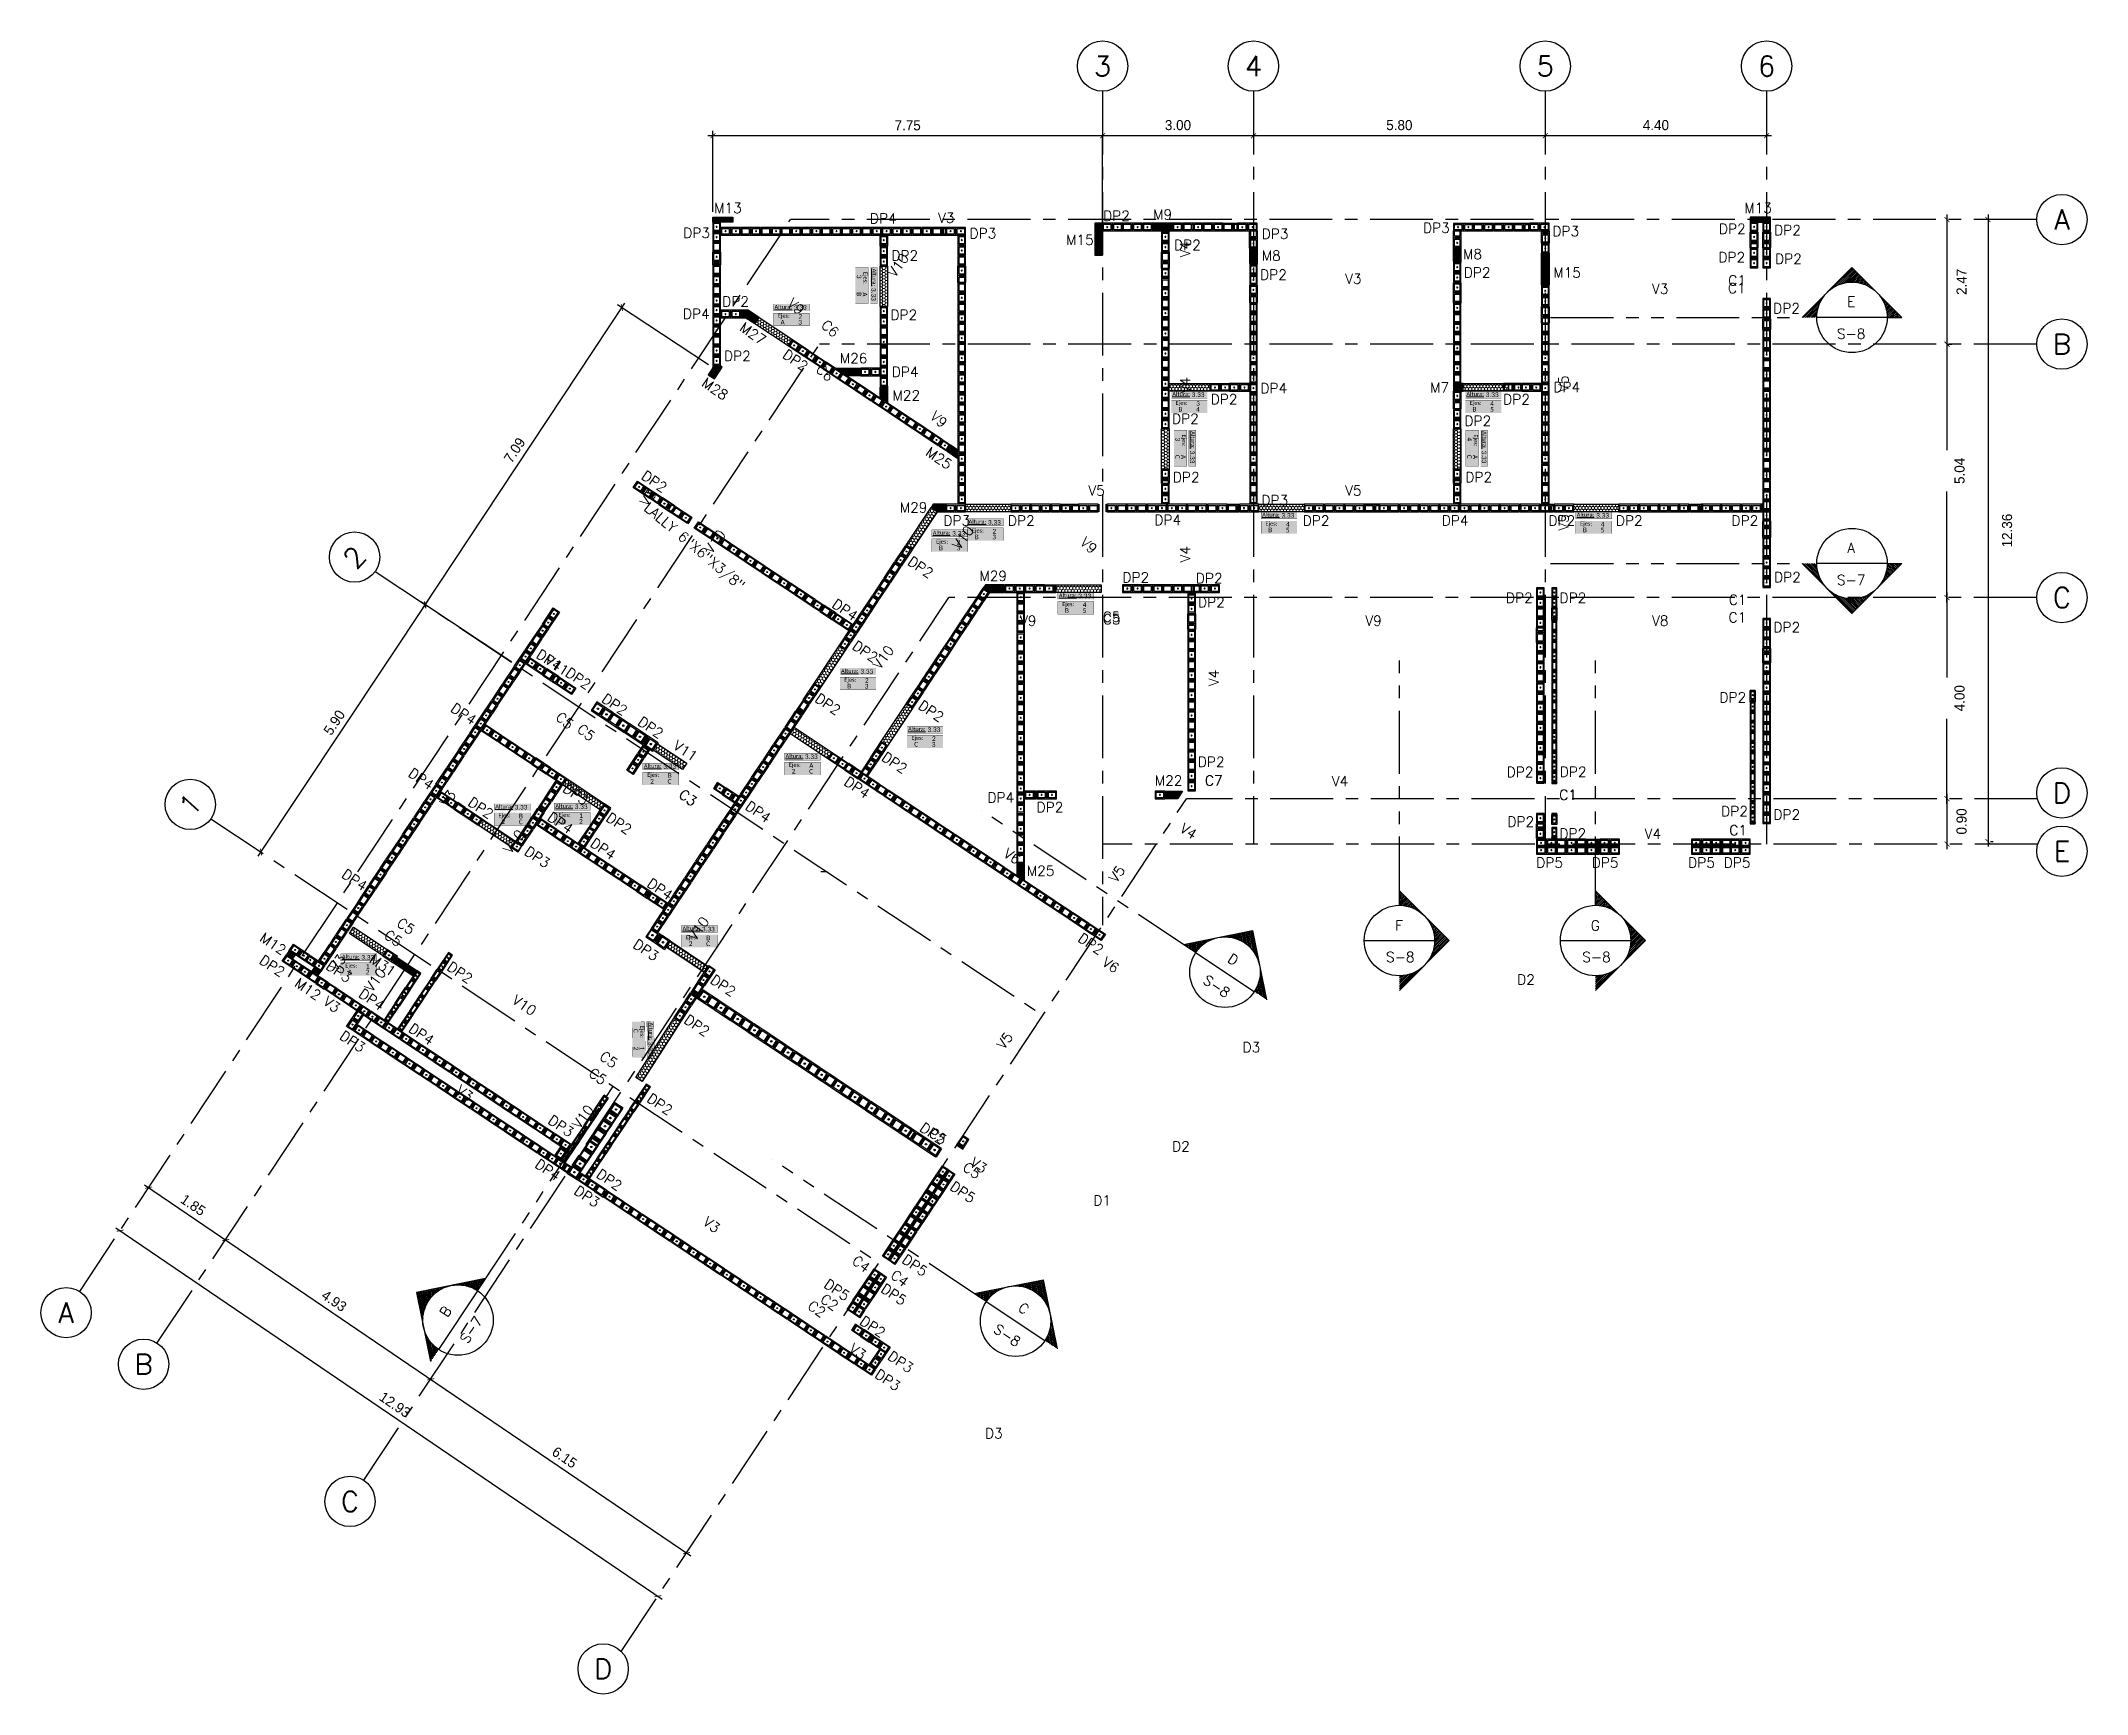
# Model space of a CAD drawing. Header units: metres. Extents: x -32.5 to 8.2, y -20.5 to 12.4.
import ezdxf
from ezdxf.enums import TextEntityAlignment as Align
from ezdxf.xclip import XClip

# ---------------------------------------------------------------- set-up
doc = ezdxf.new("R2010")
doc.units = ezdxf.units.M
doc.header["$XCLIPFRAME"] = 2
doc.linetypes.add('CENTER', pattern=[2, 1.25, -0.25, 0.25, -0.25])
doc.linetypes.add('PHANTOM', pattern=[2.5, 1.25, -0.25, 0.25, -0.25, 0.25, -0.25])
for name, color, linetype in [('block0.14', 1, 'Continuous'), ('BLOCK251', 1, 'Continuous'), ('BLOKS 008', 8, 'Continuous'), ('COTAS', 1, 'Continuous'), ('hatch', 8, 'Continuous'), ('l1', 1, 'Continuous'), ('MOCHETAS 004', 4, 'Continuous'), ('N2 MURO CONTENCIÓN DE 0.30cmX', 2, 'Continuous'), ('N2 MURO DE 0.15mX', 5, 'Continuous'), ('N2 Muro de 15cm - Vano puerta', 2, 'Continuous'), ('N2 Muro de 15cm - Vano Ventana', 2, 'Continuous'), ('S-cotas 001', 1, 'Continuous'), ('S-eje 002', 2, 'Continuous'), ('S-ejes 008', 8, 'CENTER'), ('S-hatch 002', 2, 'Continuous'), ('S-secciones 005', 5, 'Continuous'), ('S-text 003', 3, 'Continuous'), ('S-text 004', 4, 'Continuous'), ('S-text 006', 6, 'Continuous'), ('TEX5', 4, 'Continuous')]:
    doc.layers.add(name, color=color, linetype=linetype)
doc.styles.add('carlos mini 02', font='calibri.ttf')
doc.styles.add('ROMANS', font='romans')
doc.styles.add('ROTULOS', font='GOTHIC.TTF')
doc.dimstyles.new('DIM_100_2', dxfattribs={"dimtxt": 0.2, "dimasz": 0.1, "dimexe": 0.1, "dimexo": 0.1, "dimgap": 0.15, "dimtad": 0, "dimzin": 0, "dimdsep": 46, "dimtxsty": 'ROTULOS', "dimblk": 'ARCHTICK', "dimcen": 0.1, "dimdle": 0.1, "dimclrd": 256, "dimclre": 256, "dimclrt": 1, "dimaunit": 1, "dimadec": 3, "dimazin": 0, "dimtfac": 1, "dimtix": 1, "dimtmove": 2, "dimatfit": 0, "dimldrblk": 'FLECHA', "dimfxl": 0.25, "dimtvp": 1, "dimtolj": 1, "dimtzin": 0, "dimlwd": -1, "dimlwe": -1, "dimarcsym": 0})
pattern_1 = [(356.3867, (-0.585994, 0.38952), (0.0492632, 0.02444025), [0.03175, -0.0635]), (116.3867, (-0.585994, 0.38952), (-0.04579747, 0.03044304), [0.03175, -0.0635]), (56.3867, (-0.585994, 0.38952), (0.0034657, 0.0548833), [-0.0635, 0.03175])]
pattern_2 = [(30, (-0.703643, -7e-06), (0.02749634, 0.047625), [0.03175, -0.0635]), (150, (-0.703643, -7e-06), (-0.0549926, 4e-08), [0.03175, -0.0635]), (90, (-0.703643, -7e-06), (-0.02749627, 0.047625), [-0.0635, 0.03175])]
pattern_3 = [(86.386, (-0.389527, -0.585989), (-0.0244396, 0.0492635), [0.03175, -0.0635]), (206.386, (-0.389527, -0.585989), (-0.03044364, -0.0457971), [0.03175, -0.0635]), (146.386, (-0.389527, -0.585989), (-0.05488325, 0.00346643), [-0.0635, 0.03175])]

msp = doc.modelspace()

# ---------------------------------------------------------------- texts
at = {"style": 'ROMANS'}
for s, p in [('V3', (-14.656, 8.781)), ('V3', (-6.563, 7.569)), ('V3', (-0.464, 7.368)), ('V5', (-11.667, 3.359)), ('V5', (-6.563, 3.359)), ('V9', (-13.025, 0.774)), ('V9', (-6.162, 0.774)), ('V8', (-0.463, 0.774)), ('V4', (-6.828, -2.415)), ('V4', (-0.61, -3.459))]:
    msp.add_text(s, height=0.2, dxfattribs=at).set_placement(p)
for s, rotation, p in [('V10', 53.5242, (-15.516, 7.679)), ('V4', 90, (-9.643, 8.093)), ('V9', 317.4195, (-17.663, 7.154)), ('V4', 90, (-9.643, 5.389)), ('V5', 90, (-2.124, 5.419)), ('V9', 317.4195, (-14.826, 4.909)), ('V3', 53.5242, (-20.435, 3.126)), ('V5', 90, (-2.124, 2.664)), ('V10', 53.5242, (-19.155, 2.186)), ('V10', 53.5242, (-14.229, 2.269)), ('V9', 317.4195, (-11.845, 2.406)), ('V4', 90, (-9.643, 2.03)), ('V11', 326.3212, (-22.492, 0.045)), ('V10', 53.5242, (-15.809, -0.111)), ('V4', 90, (-9.072, -0.427)), ('V11', 326.3212, (-19.938, -1.658)), ('V3', 53.5242, (-24.415, -2.847)), ('V4', 326.3212, (-9.867, -3.302)), ('V10', 53.5242, (-23.154, -3.773)), ('V6', 326.3212, (-13.37, -3.8)), ('V5', 53.5242, (-11.116, -4.349)), ('V10', 53.5242, (-19.485, -5.502)), ('V3', 53.5242, (-26.603, -6.109)), ('V10', 53.5242, (-25.909, -6.521)), ('V6', 326.3212, (-11.414, -5.962)), ('V3', 323.2187, (-26.895, -6.733)), ('V10', 326.3212, (-23.141, -6.713)), ('V5', 53.5242, (-13.345, -7.66)), ('V3', 323.2187, (-24.253, -8.499)), ('V10', 53.5242, (-21.78, -9.241)), ('V3', 326.3212, (-14.037, -9.941)), ('V3', 323.2187, (-19.344, -11.113)), ('V3', 323.2187, (-16.442, -13.633))]:
    msp.add_text(s, height=0.2, rotation=rotation, dxfattribs=at).set_placement(p)
for s, p in [('C1', (1.397, 7.38)), ('C5', (-11.027, 0.802)), ('C1', (1.409, 0.839)), ('C7', (-9.002, -2.403)), ('C1', (-1.96, -2.687)), ('C1', (1.422, -3.39))]:
    msp.add_text(s, height=0.2, dxfattribs=at).set_placement(p, align=Align.RIGHT)
for s, rotation, p in [('C6', 317.9108, (-16.842, 5.609)), ('C5', 319.7187, (-21.58, -1.537)), ('C3', 324.0715, (-19.546, -2.828)), ('C5', 325.5816, (-25.144, -5.379)), ('C5', 323.5358, (-21.12, -8.032)), ('C5', 326.3099, (-14.567, -9.55)), ('C4', 322.6961, (-16.103, -12.095)), ('C2', 325.8403, (-16.723, -12.851))]:
    msp.add_text(s, height=0.2, rotation=rotation, dxfattribs=at).set_placement(p, align=Align.RIGHT)
for s, p in [('D2', (-2.968, -6.257)), ('D3', (-8.426, -7.602)), ('D2', (-9.827, -9.572)), ('D1', (-11.394, -10.646)), ('D3', (-13.546, -15.274))]:
    msp.add_text(s, height=0.2, dxfattribs=at).set_placement(p, align=Align.MIDDLE)
at = {"layer": 'S-text 003', "style": 'ROMANS'}
for s, p in [('M13', (-18.557, 8.974)), ('DP4', (-15.478, 8.768)), ('DP2', (-10.842, 8.819)), ('M9', (-10.003, 8.845)), ('M13', (1.92, 8.974)), ('DP3', (-19.189, 8.479)), ('DP3', (-13.497, 8.471)), ('M15', (-11.562, 8.342)), ('DP3', (-7.691, 8.462)), ('DP3', (-4.485, 8.579)), ('DP3', (-1.912, 8.514)), ('DP2', (1.398, 8.561)), ('DP2', (2.496, 8.534)), ('DP2', (-15.052, 8.03)), ('DP2', (-9.433, 8.239)), ('M8', (-7.844, 8.028)), ('M8', (-3.843, 8.058)), ('DP2', (1.389, 7.996)), ('DP2', (2.514, 7.965)), ('DP2', (-7.721, 7.65)), ('DP2', (-3.673, 7.692)), ('M15', (-1.877, 7.69)), ('DP4', (-19.195, 6.872)), ('DP2', (-18.414, 7.116)), ('DP2', (-15.07, 6.851)), ('DP2', (2.477, 6.981)), ('DP2', (-18.379, 6.035)), ('M26', (-16.06, 5.989)), ('DP4', (-15.043, 5.718)), ('M22', (-15.013, 5.251)), ('DP2', (-8.705, 5.174)), ('DP4', (-7.715, 5.392)), ('M7', (-4.497, 5.409)), ('DP2', (-2.89, 5.172)), ('DP4', (-1.894, 5.416)), ('DP2', (-9.473, 4.787)), ('DP2', (-3.661, 4.745)), ('DP2', (-9.457, 3.625)), ('DP2', (-3.643, 3.627)), ('DP3', (-7.697, 3.167)), ('M29', (-14.868, 3.024)), ('DP3', (-14.017, 2.763)), ('DP2', (-12.735, 2.763)), ('DP4', (-9.824, 2.775)), ('DP2', (-6.875, 2.763)), ('DP4', (-4.111, 2.766)), ('DP2', (-1.989, 2.763)), ('DP2', (-0.65, 2.763)), ('DP2', (1.649, 2.763)), ('M29', (-13.285, 1.663)), ('DP2', (-10.459, 1.634)), ('DP2', (-8.999, 1.617)), ('DP2', (2.494, 1.639)), ('DP2', (-8.957, 1.14)), ('DP2', (-2.836, 1.227)), ('DP2', (-1.77, 1.227)), ('DP2', (2.481, 0.644)), ('DP2', (1.409, -0.75)), ('DP2', (-8.96, -2.03)), ('DP2', (-2.821, -2.233)), ('DP2', (-1.765, -2.228)), ('M22', (-9.799, -2.403)), ('DP4', (-13.141, -2.739)), ('DP2', (-12.165, -2.933)), ('DP2', (1.443, -3.013)), ('DP2', (-2.805, -3.22)), ('DP2', (2.481, -3.079)), ('DP2', (-1.772, -3.458)), ('M25', (-12.342, -4.195)), ('DP5', (-2.233, -4.033)), ('DP5', (-1.129, -4.033)), ('DP5', (0.787, -4.033)), ('DP5', (1.494, -4.033))]:
    msp.add_text(s, height=0.2, dxfattribs=at).set_placement(p, align=Align.RIGHT)
for s, p in [('M27', (-18.165, 6.342)), ('DP2', (-17.325, 5.816)), ('M28', (-18.917, 5.243)), ('M25', (-14.465, 3.868)), ('DP2', (-20.13, 3.407)), ('DP2', (-14.838, 1.705)), ('DP4', (-16.341, 0.859)), ('DP2', (-15.938, 0.029)), ('DP4', (-22.222, -0.142)), ('DP2', (-21.641, -0.506)), ('DP4', (-23.922, -1.212)), ('DP2', (-20.917, -1.025)), ('DP2', (-16.68, -1.018)), ('DP2', (-14.628, -1.154)), ('DP2', (-20.203, -1.48)), ('DP2', (-15.355, -2.18)), ('DP4', (-24.765, -2.498)), ('DP3', (-21.695, -2.807)), ('DP4', (-16.101, -2.671)), ('DP2', (-23.58, -3.079)), ('DP4', (-18.066, -3.154)), ('DP4', (-21.998, -3.375)), ('DP2', (-20.833, -3.386)), ('DP3', (-22.455, -4.055)), ('DP4', (-21.148, -3.89)), ('DP4', (-26.089, -4.509)), ('DP4', (-20.016, -4.693)), ('M12', (-27.701, -5.783)), ('DP3', (-20.295, -5.902)), ('DP2', (-11.453, -5.778)), ('DP2', (-27.727, -6.219)), ('DP3', (-26.401, -6.33)), ('M31', (-25.522, -6.208)), ('DP2', (-23.993, -6.351)), ('M12', (-27.007, -6.683)), ('DP4', (-25.748, -6.887)), ('DP2', (-18.763, -6.609)), ('DP3', (-26.129, -7.717)), ('DP4', (-24.759, -7.573)), ('DP2', (-19.283, -7.401)), ('DP2', (-20.02, -8.966)), ('DP3', (-21.986, -9.399)), ('DP2', (-14.597, -9.549)), ('DP4', (-22.248, -10.27)), ('DP2', (-21.026, -10.467)), ('DP3', (-21.467, -10.797)), ('DP5', (-13.999, -10.713)), ('DP5', (-14.952, -12.167)), ('DP5', (-16.502, -12.655)), ('DP5', (-15.371, -12.746)), ('DP2', (-15.789, -13.387)), ('DP3', (-15.235, -14.087)), ('DP3', (-15.49, -14.446))]:
    msp.add_text(s, height=0.2, rotation=325.8929, dxfattribs=at).set_placement(p, align=Align.RIGHT)
for s, p in [('S-8', (3.494, 6.575)), ('S-7', (3.494, 1.682)), ('S-8', (-5.468, -5.809)), ('S-8', (-1.568, -5.809))]:
    msp.add_text(s, height=0.2, dxfattribs=at).set_placement(p, align=Align.MIDDLE)
for s, rotation, p in [('S-8', 326.3868, (-9.118, -6.391)), ('S-7', 56.3875, (-23.935, -13.218)), ('S-8', 326.3868, (-13.281, -13.326))]:
    msp.add_text(s, height=0.2, rotation=rotation, dxfattribs=at).set_placement(p, align=Align.MIDDLE)
at = {"layer": 'S-text 004', "style": 'ROMANS'}
for s, p in [('E', (3.494, 7.213)), ('A', (3.494, 2.32)), ('F', (-5.49, -5.182)), ('G', (-1.59, -5.182))]:
    msp.add_text(s, height=0.2, dxfattribs=at).set_placement(p, align=Align.MIDDLE)
for s, rotation, p in [('D', 326.3868, (-8.789, -5.857)), ('B', 56.3875, (-24.445, -12.853)), ('C', 326.3868, (-12.952, -12.792))]:
    msp.add_text(s, height=0.2, rotation=rotation, dxfattribs=at).set_placement(p, align=Align.MIDDLE)
at = {"layer": 'S-text 006', "style": 'ROMANS'}
for s, p in [('3', (-11.386, 11.894)), ('4', (-8.386, 11.894)), ('5', (-2.586, 11.894)), ('6', (1.814, 11.894)), ('A', (7.684, 8.844)), ('B', (7.684, 6.369)), ('C', (7.684, 1.333)), ('D', (7.684, -2.549)), ('E', (7.684, -3.706)), ('A', (-31.988, -12.876)), ('B', (-30.447, -13.9)), ('C', (-26.344, -16.627)), ('D', (-21.312, -19.954))]:
    msp.add_text(s, height=0.4, dxfattribs=at).set_placement(p, align=Align.MIDDLE)
for s, p in [('2', (-26.254, 2.137)), ('1', (-29.52, -2.777))]:
    msp.add_text(s, height=0.4, rotation=48.0138, dxfattribs=at).set_placement(p, align=Align.MIDDLE)
at = {"layer": 'TEX5', "style": 'ROMANS'}
for s, p in [('C1', (1.403, 7.536)), ('C1', (1.415, 1.189)), ('C5', (-11.031, 0.853)), ('C7', (-8.996, -2.403)), ('C1', (-1.954, -2.687)), ('C1', (1.428, -3.39))]:
    msp.add_text(s, height=0.2, dxfattribs=at).set_placement(p, align=Align.RIGHT)
for s, rotation, p in [('C6', 317.9108, (-16.735, 6.489)), ('LALLY 6"X6"X3/8"', 319.7187, (-18.602, 1.465)), ('C5', 319.7187, (-22.006, -1.299)), ('C3', 324.0715, (-19.54, -2.828)), ('C5', 325.5816, (-25.395, -5.617)), ('C5', 323.5358, (-21.336, -8.365)), ('C5', 326.3099, (-13.891, -10.231)), ('C4', 322.6961, (-15.338, -12.38)), ('C2', 325.8403, (-16.975, -12.984))]:
    msp.add_text(s, height=0.2, rotation=rotation, dxfattribs=at).set_placement(p, align=Align.RIGHT)

# ---------------------------------------------------------------- blocks, each defined once
blk = doc.blocks.new('*U11')
at = {"color": 251}
blk.add_lwpolyline([(135.551, -9.528), (135.751, -9.528)], dxfattribs=at)
for points in [[(135.551, -9.928), (135.751, -9.928), (135.751, -9.538), (135.551, -9.538)], [(135.731, -9.703), (135.571, -9.703), (135.571, -9.558), (135.731, -9.558)], [(135.731, -9.743), (135.571, -9.743), (135.571, -9.723), (135.731, -9.723)], [(135.731, -9.908), (135.571, -9.908), (135.571, -9.763), (135.731, -9.763)]]:
    blk.add_lwpolyline(points, close=True)
at = {"color": 3}
blk.add_circle((135.651, -9.835), 0.0144, dxfattribs=at)
blk = doc.blocks.new('*U13')
at = {"color": 251}
blk.add_lwpolyline([(135.551, -9.528), (135.751, -9.528)], dxfattribs=at)
for points in [[(135.551, -9.928), (135.751, -9.928), (135.751, -9.538), (135.551, -9.538)], [(135.731, -9.703), (135.571, -9.703), (135.571, -9.558), (135.731, -9.558)], [(135.731, -9.743), (135.571, -9.743), (135.571, -9.723), (135.731, -9.723)], [(135.731, -9.908), (135.571, -9.908), (135.571, -9.763), (135.731, -9.763)]]:
    blk.add_lwpolyline(points, close=True)
at = {"color": 3}
blk.add_circle((135.651, -9.835), 0.0144, dxfattribs=at)
blk = doc.blocks.new('*U14')
at = {"color": 251}
blk.add_lwpolyline([(135.551, -9.528), (135.751, -9.528)], dxfattribs=at)
for points in [[(135.551, -9.928), (135.751, -9.928), (135.751, -9.538), (135.551, -9.538)], [(135.731, -9.703), (135.571, -9.703), (135.571, -9.558), (135.731, -9.558)], [(135.731, -9.743), (135.571, -9.743), (135.571, -9.723), (135.731, -9.723)], [(135.731, -9.908), (135.571, -9.908), (135.571, -9.763), (135.731, -9.763)]]:
    blk.add_lwpolyline(points, close=True)
at = {"color": 3}
blk.add_circle((135.651, -9.835), 0.0144, dxfattribs=at)
blk = doc.blocks.new('*U20')
for points in [[(-0.075, 0.4), (0.075, 0.4), (0.075, 0.01), (-0.075, 0.01)], [(0.055, 0.38), (-0.055, 0.38), (-0.055, 0.235), (0.055, 0.235)], [(0.055, 0.215), (-0.055, 0.215), (-0.055, 0.195), (0.055, 0.195)], [(0.055, 0.175), (-0.055, 0.175), (-0.055, 0.03), (0.055, 0.03)]]:
    blk.add_lwpolyline(points, close=True)
at = {"color": 251}
blk.add_lwpolyline([(-0.075, 0), (0.075, 0)], dxfattribs=at)
at = {"color": 3}
for centre in [(0, 0.307), (0, 0.102)]:
    blk.add_circle(centre, 0.00953, dxfattribs=at)
blk = doc.blocks.new('*U21')
for points in [[(-0.075, 0.4), (0.075, 0.4), (0.075, 0.01), (-0.075, 0.01)], [(0.055, 0.38), (-0.055, 0.38), (-0.055, 0.235), (0.055, 0.235)], [(0.055, 0.215), (-0.055, 0.215), (-0.055, 0.195), (0.055, 0.195)], [(0.055, 0.175), (-0.055, 0.175), (-0.055, 0.03), (0.055, 0.03)]]:
    blk.add_lwpolyline(points, close=True)
at = {"color": 251}
blk.add_lwpolyline([(-0.075, 0), (0.075, 0)], dxfattribs=at)
at = {"color": 3}
blk.add_circle((0, 0.307), 0.00953, dxfattribs=at)
blk = doc.blocks.new('*U22')
for points in [[(-0.075, 0.4), (0.075, 0.4), (0.075, 0.01), (-0.075, 0.01)], [(0.055, 0.38), (-0.055, 0.38), (-0.055, 0.235), (0.055, 0.235)], [(0.055, 0.215), (-0.055, 0.215), (-0.055, 0.195), (0.055, 0.195)], [(0.055, 0.175), (-0.055, 0.175), (-0.055, 0.03), (0.055, 0.03)]]:
    blk.add_lwpolyline(points, close=True)
at = {"color": 251}
blk.add_lwpolyline([(-0.075, 0), (0.075, 0)], dxfattribs=at)
at = {"color": 3}
blk.add_circle((0, 0.307), 0.00953, dxfattribs=at)
blk = doc.blocks.new('*U23')
for points in [[(-0.075, 0.4), (0.075, 0.4), (0.075, 0.01), (-0.075, 0.01)], [(0.055, 0.38), (-0.055, 0.38), (-0.055, 0.235), (0.055, 0.235)], [(0.055, 0.215), (-0.055, 0.215), (-0.055, 0.195), (0.055, 0.195)], [(0.055, 0.175), (-0.055, 0.175), (-0.055, 0.03), (0.055, 0.03)]]:
    blk.add_lwpolyline(points, close=True)
at = {"color": 251}
blk.add_lwpolyline([(-0.075, 0), (0.075, 0)], dxfattribs=at)
at = {"color": 3}
blk.add_circle((0, 0.307), 0.00953, dxfattribs=at)
blk = doc.blocks.new('*U24')
for points in [[(-0.075, 0.4), (0.075, 0.4), (0.075, 0.01), (-0.075, 0.01)], [(0.055, 0.38), (-0.055, 0.38), (-0.055, 0.235), (0.055, 0.235)], [(0.055, 0.215), (-0.055, 0.215), (-0.055, 0.195), (0.055, 0.195)], [(0.055, 0.175), (-0.055, 0.175), (-0.055, 0.03), (0.055, 0.03)]]:
    blk.add_lwpolyline(points, close=True)
at = {"color": 251}
blk.add_lwpolyline([(-0.075, 0), (0.075, 0)], dxfattribs=at)
at = {"color": 3}
blk.add_circle((0, 0.307), 0.00953, dxfattribs=at)
blk = doc.blocks.new('*U25')
for points in [[(-0.075, 0.4), (0.075, 0.4), (0.075, 0.01), (-0.075, 0.01)], [(0.055, 0.38), (-0.055, 0.38), (-0.055, 0.235), (0.055, 0.235)], [(0.055, 0.215), (-0.055, 0.215), (-0.055, 0.195), (0.055, 0.195)], [(0.055, 0.175), (-0.055, 0.175), (-0.055, 0.03), (0.055, 0.03)]]:
    blk.add_lwpolyline(points, close=True)
at = {"color": 251}
blk.add_lwpolyline([(-0.075, 0), (0.075, 0)], dxfattribs=at)
at = {"color": 3}
blk.add_circle((0, 0.307), 0.00953, dxfattribs=at)
blk = doc.blocks.new('*U26')
for points in [[(-0.075, 0.4), (0.075, 0.4), (0.075, 0.01), (-0.075, 0.01)], [(0.055, 0.38), (-0.055, 0.38), (-0.055, 0.235), (0.055, 0.235)], [(0.055, 0.215), (-0.055, 0.215), (-0.055, 0.195), (0.055, 0.195)], [(0.055, 0.175), (-0.055, 0.175), (-0.055, 0.03), (0.055, 0.03)]]:
    blk.add_lwpolyline(points, close=True)
at = {"color": 251}
blk.add_lwpolyline([(-0.075, 0), (0.075, 0)], dxfattribs=at)
at = {"color": 3}
blk.add_circle((0, 0.307), 0.00953, dxfattribs=at)
blk = doc.blocks.new('*U27')
for points in [[(-0.075, 0.4), (0.075, 0.4), (0.075, 0.01), (-0.075, 0.01)], [(0.055, 0.38), (-0.055, 0.38), (-0.055, 0.235), (0.055, 0.235)], [(0.055, 0.215), (-0.055, 0.215), (-0.055, 0.195), (0.055, 0.195)], [(0.055, 0.175), (-0.055, 0.175), (-0.055, 0.03), (0.055, 0.03)]]:
    blk.add_lwpolyline(points, close=True)
at = {"color": 251}
blk.add_lwpolyline([(-0.075, 0), (0.075, 0)], dxfattribs=at)
at = {"color": 3}
for centre in [(0, 0.307), (0, 0.102)]:
    blk.add_circle(centre, 0.00953, dxfattribs=at)
blk = doc.blocks.new('*U28')
for points in [[(-0.075, 0.4), (0.075, 0.4), (0.075, 0.01), (-0.075, 0.01)], [(0.055, 0.38), (-0.055, 0.38), (-0.055, 0.235), (0.055, 0.235)], [(0.055, 0.215), (-0.055, 0.215), (-0.055, 0.195), (0.055, 0.195)], [(0.055, 0.175), (-0.055, 0.175), (-0.055, 0.03), (0.055, 0.03)]]:
    blk.add_lwpolyline(points, close=True)
at = {"color": 3}
blk.add_circle((0, 0.307), 0.00953, dxfattribs=at)
blk = doc.blocks.new('*U30')
for points in [[(-0.075, 0.4), (0.075, 0.4), (0.075, 0.01), (-0.075, 0.01)], [(0.055, 0.38), (-0.055, 0.38), (-0.055, 0.235), (0.055, 0.235)], [(0.055, 0.215), (-0.055, 0.215), (-0.055, 0.195), (0.055, 0.195)], [(0.055, 0.175), (-0.055, 0.175), (-0.055, 0.03), (0.055, 0.03)]]:
    blk.add_lwpolyline(points, close=True)
at = {"color": 251}
blk.add_lwpolyline([(-0.075, 0), (0.075, 0)], dxfattribs=at)
at = {"color": 3}
blk.add_circle((0, 0.102), 0.00953, dxfattribs=at)
blk = doc.blocks.new('*U31')
for points in [[(-0.075, 0.4), (0.075, 0.4), (0.075, 0.01), (-0.075, 0.01)], [(0.055, 0.38), (-0.055, 0.38), (-0.055, 0.235), (0.055, 0.235)], [(0.055, 0.215), (-0.055, 0.215), (-0.055, 0.195), (0.055, 0.195)], [(0.055, 0.175), (-0.055, 0.175), (-0.055, 0.03), (0.055, 0.03)]]:
    blk.add_lwpolyline(points, close=True)
at = {"color": 251}
blk.add_lwpolyline([(-0.075, 0), (0.075, 0)], dxfattribs=at)
at = {"color": 3}
for centre in [(0, 0.307), (0, 0.102)]:
    blk.add_circle(centre, 0.00953, dxfattribs=at)
blk = doc.blocks.new('*U32')
for points in [[(-0.075, 0.4), (0.075, 0.4), (0.075, 0.01), (-0.075, 0.01)], [(0.055, 0.38), (-0.055, 0.38), (-0.055, 0.235), (0.055, 0.235)], [(0.055, 0.215), (-0.055, 0.215), (-0.055, 0.195), (0.055, 0.195)], [(0.055, 0.175), (-0.055, 0.175), (-0.055, 0.03), (0.055, 0.03)]]:
    blk.add_lwpolyline(points, close=True)
at = {"color": 251}
blk.add_lwpolyline([(-0.075, 0), (0.075, 0)], dxfattribs=at)
at = {"color": 3}
blk.add_circle((0, 0.102), 0.00953, dxfattribs=at)
blk = doc.blocks.new('*U33')
for points in [[(-0.075, 0.4), (0.075, 0.4), (0.075, 0.01), (-0.075, 0.01)], [(0.055, 0.38), (-0.055, 0.38), (-0.055, 0.235), (0.055, 0.235)], [(0.055, 0.215), (-0.055, 0.215), (-0.055, 0.195), (0.055, 0.195)], [(0.055, 0.175), (-0.055, 0.175), (-0.055, 0.03), (0.055, 0.03)]]:
    blk.add_lwpolyline(points, close=True)
at = {"color": 251}
blk.add_lwpolyline([(-0.075, 0), (0.075, 0)], dxfattribs=at)
at = {"color": 3}
blk.add_circle((0, 0.102), 0.00953, dxfattribs=at)
blk = doc.blocks.new('*U19')
for points in [[(-0.075, 0.4), (0.075, 0.4), (0.075, 0.01), (-0.075, 0.01)], [(0.055, 0.38), (-0.055, 0.38), (-0.055, 0.235), (0.055, 0.235)], [(0.055, 0.215), (-0.055, 0.215), (-0.055, 0.195), (0.055, 0.195)], [(0.055, 0.175), (-0.055, 0.175), (-0.055, 0.03), (0.055, 0.03)]]:
    blk.add_lwpolyline(points, close=True)
blk = doc.blocks.new('*U34')
for points in [[(-0.075, 0.4), (0.075, 0.4), (0.075, 0.01), (-0.075, 0.01)], [(0.055, 0.38), (-0.055, 0.38), (-0.055, 0.235), (0.055, 0.235)], [(0.055, 0.215), (-0.055, 0.215), (-0.055, 0.195), (0.055, 0.195)], [(0.055, 0.175), (-0.055, 0.175), (-0.055, 0.03), (0.055, 0.03)]]:
    blk.add_lwpolyline(points, close=True)
at = {"color": 251}
blk.add_lwpolyline([(-0.075, 0), (0.075, 0)], dxfattribs=at)
at = {"color": 3}
blk.add_circle((0, 0.102), 0.00953, dxfattribs=at)
blk = doc.blocks.new('*U35')
for points in [[(-0.075, 0.4), (0.075, 0.4), (0.075, 0.01), (-0.075, 0.01)], [(0.055, 0.38), (-0.055, 0.38), (-0.055, 0.235), (0.055, 0.235)], [(0.055, 0.215), (-0.055, 0.215), (-0.055, 0.195), (0.055, 0.195)], [(0.055, 0.175), (-0.055, 0.175), (-0.055, 0.03), (0.055, 0.03)]]:
    blk.add_lwpolyline(points, close=True)
at = {"color": 251}
blk.add_lwpolyline([(-0.075, 0), (0.075, 0)], dxfattribs=at)
at = {"color": 3}
blk.add_circle((0, 0.102), 0.00953, dxfattribs=at)
blk = doc.blocks.new('*U36')
for points in [[(-0.075, 0.4), (0.075, 0.4), (0.075, 0.01), (-0.075, 0.01)], [(0.055, 0.38), (-0.055, 0.38), (-0.055, 0.235), (0.055, 0.235)], [(0.055, 0.215), (-0.055, 0.215), (-0.055, 0.195), (0.055, 0.195)], [(0.055, 0.175), (-0.055, 0.175), (-0.055, 0.03), (0.055, 0.03)]]:
    blk.add_lwpolyline(points, close=True)
at = {"color": 251}
blk.add_lwpolyline([(-0.075, 0), (0.075, 0)], dxfattribs=at)
at = {"color": 3}
blk.add_circle((0, 0.102), 0.00953, dxfattribs=at)
blk = doc.blocks.new('*U37')
for points in [[(-0.075, 0.4), (0.075, 0.4), (0.075, 0.01), (-0.075, 0.01)], [(0.055, 0.38), (-0.055, 0.38), (-0.055, 0.235), (0.055, 0.235)], [(0.055, 0.215), (-0.055, 0.215), (-0.055, 0.195), (0.055, 0.195)], [(0.055, 0.175), (-0.055, 0.175), (-0.055, 0.03), (0.055, 0.03)]]:
    blk.add_lwpolyline(points, close=True)
at = {"color": 251}
blk.add_lwpolyline([(-0.075, 0), (0.075, 0)], dxfattribs=at)
at = {"color": 3}
blk.add_circle((0, 0.102), 0.00953, dxfattribs=at)
blk = doc.blocks.new('*U38')
for points in [[(-0.075, 0.4), (0.075, 0.4), (0.075, 0.01), (-0.075, 0.01)], [(0.055, 0.38), (-0.055, 0.38), (-0.055, 0.235), (0.055, 0.235)], [(0.055, 0.215), (-0.055, 0.215), (-0.055, 0.195), (0.055, 0.195)], [(0.055, 0.175), (-0.055, 0.175), (-0.055, 0.03), (0.055, 0.03)]]:
    blk.add_lwpolyline(points, close=True)
at = {"color": 251}
blk.add_lwpolyline([(-0.075, 0), (0.075, 0)], dxfattribs=at)
at = {"color": 3}
blk.add_circle((0, 0.102), 0.00953, dxfattribs=at)
blk = doc.blocks.new('*U39')
for points in [[(-0.075, 0.4), (0.075, 0.4), (0.075, 0.01), (-0.075, 0.01)], [(0.055, 0.38), (-0.055, 0.38), (-0.055, 0.235), (0.055, 0.235)], [(0.055, 0.215), (-0.055, 0.215), (-0.055, 0.195), (0.055, 0.195)], [(0.055, 0.175), (-0.055, 0.175), (-0.055, 0.03), (0.055, 0.03)]]:
    blk.add_lwpolyline(points, close=True)
at = {"color": 251}
blk.add_lwpolyline([(-0.075, 0), (0.075, 0)], dxfattribs=at)
at = {"color": 3}
blk.add_circle((0, 0.102), 0.00953, dxfattribs=at)
blk = doc.blocks.new('*U40')
for points in [[(-0.075, 0.4), (0.075, 0.4), (0.075, 0.01), (-0.075, 0.01)], [(0.055, 0.38), (-0.055, 0.38), (-0.055, 0.235), (0.055, 0.235)], [(0.055, 0.215), (-0.055, 0.215), (-0.055, 0.195), (0.055, 0.195)], [(0.055, 0.175), (-0.055, 0.175), (-0.055, 0.03), (0.055, 0.03)]]:
    blk.add_lwpolyline(points, close=True)
at = {"color": 251}
blk.add_lwpolyline([(-0.075, 0), (0.075, 0)], dxfattribs=at)
at = {"color": 3}
blk.add_circle((0, 0.102), 0.00953, dxfattribs=at)
blk = doc.blocks.new('*U41')
for points in [[(-0.075, 0.4), (0.075, 0.4), (0.075, 0.01), (-0.075, 0.01)], [(0.055, 0.38), (-0.055, 0.38), (-0.055, 0.235), (0.055, 0.235)], [(0.055, 0.215), (-0.055, 0.215), (-0.055, 0.195), (0.055, 0.195)], [(0.055, 0.175), (-0.055, 0.175), (-0.055, 0.03), (0.055, 0.03)]]:
    blk.add_lwpolyline(points, close=True)
at = {"color": 251}
blk.add_lwpolyline([(-0.075, 0), (0.075, 0)], dxfattribs=at)
at = {"color": 3}
blk.add_circle((0, 0.102), 0.00953, dxfattribs=at)
blk = doc.blocks.new('*U42')
for points in [[(-0.075, 0.4), (0.075, 0.4), (0.075, 0.21), (-0.075, 0.21)], [(0.055, 0.38), (-0.055, 0.38), (-0.055, 0.235), (0.055, 0.235)]]:
    blk.add_lwpolyline(points, close=True)
at = {"color": 251}
blk.add_lwpolyline([(-0.075, 0.2), (0.075, 0.2)], dxfattribs=at)
blk.add_lwpolyline([(0.055, 0.21), (0.055, 0.215), (-0.055, 0.215), (-0.055, 0.21)])
at = {"color": 3}
blk.add_circle((0, 0.307), 0.00953, dxfattribs=at)
blk = doc.blocks.new('*U43')
for points in [[(-0.075, 0.4), (0.075, 0.4), (0.075, 0.01), (-0.075, 0.01)], [(0.055, 0.38), (-0.055, 0.38), (-0.055, 0.235), (0.055, 0.235)], [(0.055, 0.215), (-0.055, 0.215), (-0.055, 0.195), (0.055, 0.195)], [(0.055, 0.175), (-0.055, 0.175), (-0.055, 0.03), (0.055, 0.03)]]:
    blk.add_lwpolyline(points, close=True)
at = {"color": 251}
blk.add_lwpolyline([(-0.075, 0), (0.075, 0)], dxfattribs=at)
at = {"color": 3}
for centre in [(0, 0.307), (0, 0.102)]:
    blk.add_circle(centre, 0.00953, dxfattribs=at)
blk = doc.blocks.new('*U44')
for points in [[(-0.075, 0.4), (0.075, 0.4), (0.075, 0.01), (-0.075, 0.01)], [(0.055, 0.38), (-0.055, 0.38), (-0.055, 0.235), (0.055, 0.235)], [(0.055, 0.215), (-0.055, 0.215), (-0.055, 0.195), (0.055, 0.195)], [(0.055, 0.175), (-0.055, 0.175), (-0.055, 0.03), (0.055, 0.03)]]:
    blk.add_lwpolyline(points, close=True)
at = {"color": 251}
blk.add_lwpolyline([(-0.075, 0), (0.075, 0)], dxfattribs=at)
at = {"color": 3}
for centre in [(0, 0.307), (0, 0.102)]:
    blk.add_circle(centre, 0.00953, dxfattribs=at)
blk = doc.blocks.new('*U45')
for points in [[(-0.075, 0.4), (0.075, 0.4), (0.075, 0.21), (-0.075, 0.21)], [(0.055, 0.38), (-0.055, 0.38), (-0.055, 0.235), (0.055, 0.235)]]:
    blk.add_lwpolyline(points, close=True)
at = {"color": 251}
blk.add_lwpolyline([(-0.075, 0.2), (0.075, 0.2)], dxfattribs=at)
blk.add_lwpolyline([(0.055, 0.21), (0.055, 0.215), (-0.055, 0.215), (-0.055, 0.21)])
at = {"color": 3}
blk.add_circle((0, 0.307), 0.00953, dxfattribs=at)
blk = doc.blocks.new('*U46')
for points in [[(-0.075, 0.4), (0.075, 0.4), (0.075, 0.01), (-0.075, 0.01)], [(0.055, 0.38), (-0.055, 0.38), (-0.055, 0.235), (0.055, 0.235)], [(0.055, 0.215), (-0.055, 0.215), (-0.055, 0.195), (0.055, 0.195)], [(0.055, 0.175), (-0.055, 0.175), (-0.055, 0.03), (0.055, 0.03)]]:
    blk.add_lwpolyline(points, close=True)
at = {"color": 3}
blk.add_circle((0, 0.307), 0.00953, dxfattribs=at)
blk = doc.blocks.new('*U47')
for points in [[(-0.075, 0.4), (0.075, 0.4), (0.075, 0.21), (-0.075, 0.21)], [(0.055, 0.38), (-0.055, 0.38), (-0.055, 0.235), (0.055, 0.235)]]:
    blk.add_lwpolyline(points, close=True)
at = {"color": 251}
blk.add_lwpolyline([(-0.075, 0.2), (0.075, 0.2)], dxfattribs=at)
blk.add_lwpolyline([(0.055, 0.21), (0.055, 0.215), (-0.055, 0.215), (-0.055, 0.21)])
at = {"color": 3}
blk.add_circle((0, 0.307), 0.00953, dxfattribs=at)
blk = doc.blocks.new('*U48')
for points in [[(-0.075, 0.4), (0.075, 0.4), (0.075, 0.01), (-0.075, 0.01)], [(0.055, 0.38), (-0.055, 0.38), (-0.055, 0.235), (0.055, 0.235)], [(0.055, 0.215), (-0.055, 0.215), (-0.055, 0.195), (0.055, 0.195)], [(0.055, 0.175), (-0.055, 0.175), (-0.055, 0.03), (0.055, 0.03)]]:
    blk.add_lwpolyline(points, close=True)
at = {"color": 251}
blk.add_lwpolyline([(-0.075, 0), (0.075, 0)], dxfattribs=at)
at = {"color": 3}
for centre in [(0, 0.307), (0, 0.102)]:
    blk.add_circle(centre, 0.00953, dxfattribs=at)
blk = doc.blocks.new('*U49')
for points in [[(-0.075, 0.4), (0.075, 0.4), (0.075, 0.01), (-0.075, 0.01)], [(0.055, 0.38), (-0.055, 0.38), (-0.055, 0.235), (0.055, 0.235)], [(0.055, 0.215), (-0.055, 0.215), (-0.055, 0.195), (0.055, 0.195)], [(0.055, 0.175), (-0.055, 0.175), (-0.055, 0.03), (0.055, 0.03)]]:
    blk.add_lwpolyline(points, close=True)
at = {"color": 251}
blk.add_lwpolyline([(-0.075, 0), (0.075, 0)], dxfattribs=at)
at = {"color": 3}
blk.add_circle((0, 0.102), 0.00953, dxfattribs=at)
blk = doc.blocks.new('*U50')
for points in [[(-0.075, 0.4), (0.075, 0.4), (0.075, 0.01), (-0.075, 0.01)], [(0.055, 0.38), (-0.055, 0.38), (-0.055, 0.235), (0.055, 0.235)], [(0.055, 0.215), (-0.055, 0.215), (-0.055, 0.195), (0.055, 0.195)], [(0.055, 0.175), (-0.055, 0.175), (-0.055, 0.03), (0.055, 0.03)]]:
    blk.add_lwpolyline(points, close=True)
at = {"color": 251}
blk.add_lwpolyline([(-0.075, 0), (0.075, 0)], dxfattribs=at)
at = {"color": 3}
blk.add_circle((0, 0.102), 0.00953, dxfattribs=at)
blk = doc.blocks.new('*U29')
for points in [[(-0.075, 0.4), (0.075, 0.4), (0.075, 0.01), (-0.075, 0.01)], [(0.055, 0.38), (-0.055, 0.38), (-0.055, 0.235), (0.055, 0.235)], [(0.055, 0.215), (-0.055, 0.215), (-0.055, 0.195), (0.055, 0.195)], [(0.055, 0.175), (-0.055, 0.175), (-0.055, 0.03), (0.055, 0.03)]]:
    blk.add_lwpolyline(points, close=True)
at = {"color": 251}
blk.add_lwpolyline([(-0.075, 0), (0.075, 0)], dxfattribs=at)
at = {"color": 3}
for centre in [(0, 0.307), (0, 0.102)]:
    blk.add_circle(centre, 0.00953, dxfattribs=at)
blk = doc.blocks.new('*U51')
for points in [[(-0.075, 0.4), (0.075, 0.4), (0.075, 0.01), (-0.075, 0.01)], [(0.055, 0.38), (-0.055, 0.38), (-0.055, 0.235), (0.055, 0.235)], [(0.055, 0.215), (-0.055, 0.215), (-0.055, 0.195), (0.055, 0.195)], [(0.055, 0.175), (-0.055, 0.175), (-0.055, 0.03), (0.055, 0.03)]]:
    blk.add_lwpolyline(points, close=True)
blk = doc.blocks.new('*U52')
for points in [[(-0.075, 0.4), (0.075, 0.4), (0.075, 0.01), (-0.075, 0.01)], [(0.055, 0.38), (-0.055, 0.38), (-0.055, 0.235), (0.055, 0.235)], [(0.055, 0.215), (-0.055, 0.215), (-0.055, 0.195), (0.055, 0.195)], [(0.055, 0.175), (-0.055, 0.175), (-0.055, 0.03), (0.055, 0.03)]]:
    blk.add_lwpolyline(points, close=True)
at = {"color": 251}
blk.add_lwpolyline([(-0.075, 0), (0.075, 0)], dxfattribs=at)
at = {"color": 3}
for centre in [(0, 0.307), (0, 0.102)]:
    blk.add_circle(centre, 0.00953, dxfattribs=at)
blk = doc.blocks.new('*U53')
for points in [[(-0.075, 0.4), (0.075, 0.4), (0.075, 0.01), (-0.075, 0.01)], [(0.055, 0.38), (-0.055, 0.38), (-0.055, 0.235), (0.055, 0.235)], [(0.055, 0.215), (-0.055, 0.215), (-0.055, 0.195), (0.055, 0.195)], [(0.055, 0.175), (-0.055, 0.175), (-0.055, 0.03), (0.055, 0.03)]]:
    blk.add_lwpolyline(points, close=True)
at = {"color": 251}
blk.add_lwpolyline([(-0.075, 0), (0.075, 0)], dxfattribs=at)
at = {"color": 3}
blk.add_circle((0, 0.102), 0.00953, dxfattribs=at)
blk = doc.blocks.new('*U54')
for points in [[(-0.075, 0.4), (0.075, 0.4), (0.075, 0.21), (-0.075, 0.21)], [(0.055, 0.38), (-0.055, 0.38), (-0.055, 0.235), (0.055, 0.235)]]:
    blk.add_lwpolyline(points, close=True)
at = {"color": 251}
blk.add_lwpolyline([(-0.075, 0.2), (0.075, 0.2)], dxfattribs=at)
blk.add_lwpolyline([(0.055, 0.21), (0.055, 0.215), (-0.055, 0.215), (-0.055, 0.21)])
at = {"color": 3}
blk.add_circle((0, 0.307), 0.00953, dxfattribs=at)
blk = doc.blocks.new('*U55')
for points in [[(-0.075, 0.4), (0.075, 0.4), (0.075, 0.21), (-0.075, 0.21)], [(0.055, 0.38), (-0.055, 0.38), (-0.055, 0.235), (0.055, 0.235)]]:
    blk.add_lwpolyline(points, close=True)
at = {"color": 251}
blk.add_lwpolyline([(-0.075, 0.2), (0.075, 0.2)], dxfattribs=at)
blk.add_lwpolyline([(0.055, 0.21), (0.055, 0.215), (-0.055, 0.215), (-0.055, 0.21)])
at = {"color": 3}
blk.add_circle((0, 0.307), 0.00953, dxfattribs=at)
blk = doc.blocks.new('*U56')
for points in [[(-0.075, 0.4), (0.075, 0.4), (0.075, 0.01), (-0.075, 0.01)], [(0.055, 0.38), (-0.055, 0.38), (-0.055, 0.235), (0.055, 0.235)], [(0.055, 0.215), (-0.055, 0.215), (-0.055, 0.195), (0.055, 0.195)], [(0.055, 0.175), (-0.055, 0.175), (-0.055, 0.03), (0.055, 0.03)]]:
    blk.add_lwpolyline(points, close=True)
at = {"color": 251}
blk.add_lwpolyline([(-0.075, 0), (0.075, 0)], dxfattribs=at)
at = {"color": 3}
blk.add_circle((0, 0.102), 0.00953, dxfattribs=at)
blk = doc.blocks.new('*U57')
for points in [[(-0.075, 0.4), (0.075, 0.4), (0.075, 0.01), (-0.075, 0.01)], [(0.055, 0.38), (-0.055, 0.38), (-0.055, 0.235), (0.055, 0.235)], [(0.055, 0.215), (-0.055, 0.215), (-0.055, 0.195), (0.055, 0.195)], [(0.055, 0.175), (-0.055, 0.175), (-0.055, 0.03), (0.055, 0.03)]]:
    blk.add_lwpolyline(points, close=True)
at = {"color": 251}
blk.add_lwpolyline([(-0.075, 0), (0.075, 0)], dxfattribs=at)
at = {"color": 3}
blk.add_circle((0, 0.102), 0.00953, dxfattribs=at)
blk = doc.blocks.new('*U58')
for points in [[(-0.075, 0.4), (0.075, 0.4), (0.075, 0.01), (-0.075, 0.01)], [(0.055, 0.38), (-0.055, 0.38), (-0.055, 0.235), (0.055, 0.235)], [(0.055, 0.215), (-0.055, 0.215), (-0.055, 0.195), (0.055, 0.195)], [(0.055, 0.175), (-0.055, 0.175), (-0.055, 0.03), (0.055, 0.03)]]:
    blk.add_lwpolyline(points, close=True)
at = {"color": 251}
blk.add_lwpolyline([(-0.075, 0), (0.075, 0)], dxfattribs=at)
at = {"color": 3}
for centre in [(0, 0.307), (0, 0.102)]:
    blk.add_circle(centre, 0.00953, dxfattribs=at)
blk = doc.blocks.new('*U59')
for points in [[(-0.075, 0.4), (0.075, 0.4), (0.075, 0.01), (-0.075, 0.01)], [(0.055, 0.38), (-0.055, 0.38), (-0.055, 0.235), (0.055, 0.235)], [(0.055, 0.215), (-0.055, 0.215), (-0.055, 0.195), (0.055, 0.195)], [(0.055, 0.175), (-0.055, 0.175), (-0.055, 0.03), (0.055, 0.03)]]:
    blk.add_lwpolyline(points, close=True)
at = {"color": 251}
blk.add_lwpolyline([(-0.075, 0), (0.075, 0)], dxfattribs=at)
at = {"color": 3}
blk.add_circle((0, 0.102), 0.00953, dxfattribs=at)
blk = doc.blocks.new('*U60')
for points in [[(-0.075, 0.4), (0.075, 0.4), (0.075, 0.01), (-0.075, 0.01)], [(0.055, 0.38), (-0.055, 0.38), (-0.055, 0.235), (0.055, 0.235)], [(0.055, 0.215), (-0.055, 0.215), (-0.055, 0.195), (0.055, 0.195)], [(0.055, 0.175), (-0.055, 0.175), (-0.055, 0.03), (0.055, 0.03)]]:
    blk.add_lwpolyline(points, close=True)
at = {"color": 251}
blk.add_lwpolyline([(-0.075, 0), (0.075, 0)], dxfattribs=at)
at = {"color": 3}
blk.add_circle((0, 0.102), 0.00953, dxfattribs=at)
blk = doc.blocks.new('*U61')
at = {"color": 251}
blk.add_lwpolyline([(135.551, -9.528), (135.751, -9.528)], dxfattribs=at)
for points in [[(135.551, -9.928), (135.751, -9.928), (135.751, -9.538), (135.551, -9.538)], [(135.731, -9.703), (135.571, -9.703), (135.571, -9.558), (135.731, -9.558)], [(135.731, -9.743), (135.571, -9.743), (135.571, -9.723), (135.731, -9.723)], [(135.731, -9.908), (135.571, -9.908), (135.571, -9.763), (135.731, -9.763)]]:
    blk.add_lwpolyline(points, close=True)
at = {"color": 3}
for centre in [(135.651, -9.63), (135.651, -9.835)]:
    blk.add_circle(centre, 0.0144, dxfattribs=at)
blk = doc.blocks.new('*U62')
at = {"color": 251}
blk.add_lwpolyline([(135.551, -9.528), (135.751, -9.528)], dxfattribs=at)
for points in [[(135.551, -9.928), (135.751, -9.928), (135.751, -9.538), (135.551, -9.538)], [(135.731, -9.703), (135.571, -9.703), (135.571, -9.558), (135.731, -9.558)], [(135.731, -9.743), (135.571, -9.743), (135.571, -9.723), (135.731, -9.723)], [(135.731, -9.908), (135.571, -9.908), (135.571, -9.763), (135.731, -9.763)]]:
    blk.add_lwpolyline(points, close=True)
at = {"color": 3}
blk.add_circle((135.651, -9.63), 0.0144, dxfattribs=at)
blk = doc.blocks.new('*U63')
at = {"color": 251}
blk.add_lwpolyline([(135.551, -9.528), (135.751, -9.528)], dxfattribs=at)
for points in [[(135.551, -9.928), (135.751, -9.928), (135.751, -9.538), (135.551, -9.538)], [(135.731, -9.703), (135.571, -9.703), (135.571, -9.558), (135.731, -9.558)], [(135.731, -9.743), (135.571, -9.743), (135.571, -9.723), (135.731, -9.723)], [(135.731, -9.908), (135.571, -9.908), (135.571, -9.763), (135.731, -9.763)]]:
    blk.add_lwpolyline(points, close=True)
at = {"color": 3}
blk.add_circle((135.651, -9.63), 0.0144, dxfattribs=at)
blk = doc.blocks.new('*U64')
at = {"color": 251}
blk.add_lwpolyline([(135.551, -9.528), (135.751, -9.528)], dxfattribs=at)
for points in [[(135.551, -9.928), (135.751, -9.928), (135.751, -9.538), (135.551, -9.538)], [(135.731, -9.703), (135.571, -9.703), (135.571, -9.558), (135.731, -9.558)], [(135.731, -9.743), (135.571, -9.743), (135.571, -9.723), (135.731, -9.723)], [(135.731, -9.908), (135.571, -9.908), (135.571, -9.763), (135.731, -9.763)]]:
    blk.add_lwpolyline(points, close=True)
at = {"color": 3}
blk.add_circle((135.651, -9.63), 0.0144, dxfattribs=at)
blk = doc.blocks.new('*U75')
at = {"color": 251}
blk.add_lwpolyline([(135.551, -9.528), (135.751, -9.528)], dxfattribs=at)
for points in [[(135.551, -9.928), (135.751, -9.928), (135.751, -9.538), (135.551, -9.538)], [(135.731, -9.703), (135.571, -9.703), (135.571, -9.558), (135.731, -9.558)], [(135.731, -9.743), (135.571, -9.743), (135.571, -9.723), (135.731, -9.723)], [(135.731, -9.908), (135.571, -9.908), (135.571, -9.763), (135.731, -9.763)]]:
    blk.add_lwpolyline(points, close=True)
at = {"color": 3}
blk.add_circle((135.651, -9.835), 0.0144, dxfattribs=at)
blk = doc.blocks.new('*U74')
at = {"color": 251}
blk.add_lwpolyline([(135.551, -9.528), (135.751, -9.528)], dxfattribs=at)
for points in [[(135.551, -9.928), (135.751, -9.928), (135.751, -9.538), (135.551, -9.538)], [(135.731, -9.703), (135.571, -9.703), (135.571, -9.558), (135.731, -9.558)], [(135.731, -9.743), (135.571, -9.743), (135.571, -9.723), (135.731, -9.723)], [(135.731, -9.908), (135.571, -9.908), (135.571, -9.763), (135.731, -9.763)]]:
    blk.add_lwpolyline(points, close=True)
at = {"color": 3}
blk.add_circle((135.651, -9.835), 0.0144, dxfattribs=at)
blk = doc.blocks.new('*U73')
at = {"color": 251}
blk.add_lwpolyline([(135.551, -9.528), (135.751, -9.528)], dxfattribs=at)
for points in [[(135.551, -9.928), (135.751, -9.928), (135.751, -9.538), (135.551, -9.538)], [(135.731, -9.703), (135.571, -9.703), (135.571, -9.558), (135.731, -9.558)], [(135.731, -9.743), (135.571, -9.743), (135.571, -9.723), (135.731, -9.723)], [(135.731, -9.908), (135.571, -9.908), (135.571, -9.763), (135.731, -9.763)]]:
    blk.add_lwpolyline(points, close=True)
at = {"color": 3}
blk.add_circle((135.651, -9.835), 0.0144, dxfattribs=at)
blk = doc.blocks.new('*U72')
at = {"color": 251}
blk.add_lwpolyline([(135.551, -9.528), (135.751, -9.528)], dxfattribs=at)
for points in [[(135.551, -9.928), (135.751, -9.928), (135.751, -9.538), (135.551, -9.538)], [(135.731, -9.703), (135.571, -9.703), (135.571, -9.558), (135.731, -9.558)], [(135.731, -9.743), (135.571, -9.743), (135.571, -9.723), (135.731, -9.723)], [(135.731, -9.908), (135.571, -9.908), (135.571, -9.763), (135.731, -9.763)]]:
    blk.add_lwpolyline(points, close=True)
at = {"color": 3}
blk.add_circle((135.651, -9.835), 0.0144, dxfattribs=at)
blk = doc.blocks.new('*U71')
at = {"color": 251}
blk.add_lwpolyline([(135.551, -9.528), (135.751, -9.528)], dxfattribs=at)
for points in [[(135.551, -9.928), (135.751, -9.928), (135.751, -9.538), (135.551, -9.538)], [(135.731, -9.703), (135.571, -9.703), (135.571, -9.558), (135.731, -9.558)], [(135.731, -9.743), (135.571, -9.743), (135.571, -9.723), (135.731, -9.723)], [(135.731, -9.908), (135.571, -9.908), (135.571, -9.763), (135.731, -9.763)]]:
    blk.add_lwpolyline(points, close=True)
at = {"color": 3}
blk.add_circle((135.651, -9.835), 0.0144, dxfattribs=at)
blk = doc.blocks.new('*U70')
at = {"color": 251}
blk.add_lwpolyline([(135.551, -9.528), (135.751, -9.528)], dxfattribs=at)
for points in [[(135.551, -9.928), (135.751, -9.928), (135.751, -9.538), (135.551, -9.538)], [(135.731, -9.703), (135.571, -9.703), (135.571, -9.558), (135.731, -9.558)], [(135.731, -9.743), (135.571, -9.743), (135.571, -9.723), (135.731, -9.723)], [(135.731, -9.908), (135.571, -9.908), (135.571, -9.763), (135.731, -9.763)]]:
    blk.add_lwpolyline(points, close=True)
at = {"color": 3}
blk.add_circle((135.651, -9.835), 0.0144, dxfattribs=at)
blk = doc.blocks.new('*U69')
at = {"color": 251}
blk.add_lwpolyline([(135.551, -9.528), (135.751, -9.528)], dxfattribs=at)
for points in [[(135.551, -9.928), (135.751, -9.928), (135.751, -9.538), (135.551, -9.538)], [(135.731, -9.703), (135.571, -9.703), (135.571, -9.558), (135.731, -9.558)], [(135.731, -9.743), (135.571, -9.743), (135.571, -9.723), (135.731, -9.723)], [(135.731, -9.908), (135.571, -9.908), (135.571, -9.763), (135.731, -9.763)]]:
    blk.add_lwpolyline(points, close=True)
at = {"color": 3}
blk.add_circle((135.651, -9.835), 0.0144, dxfattribs=at)
blk = doc.blocks.new('*U68')
at = {"color": 251}
blk.add_lwpolyline([(135.551, -9.528), (135.751, -9.528)], dxfattribs=at)
for points in [[(135.551, -9.928), (135.751, -9.928), (135.751, -9.538), (135.551, -9.538)], [(135.731, -9.703), (135.571, -9.703), (135.571, -9.558), (135.731, -9.558)], [(135.731, -9.743), (135.571, -9.743), (135.571, -9.723), (135.731, -9.723)], [(135.731, -9.908), (135.571, -9.908), (135.571, -9.763), (135.731, -9.763)]]:
    blk.add_lwpolyline(points, close=True)
at = {"color": 3}
blk.add_circle((135.651, -9.835), 0.0144, dxfattribs=at)
blk = doc.blocks.new('*U67')
at = {"color": 251}
blk.add_lwpolyline([(135.551, -9.528), (135.751, -9.528)], dxfattribs=at)
for points in [[(135.551, -9.928), (135.751, -9.928), (135.751, -9.538), (135.551, -9.538)], [(135.731, -9.703), (135.571, -9.703), (135.571, -9.558), (135.731, -9.558)], [(135.731, -9.743), (135.571, -9.743), (135.571, -9.723), (135.731, -9.723)], [(135.731, -9.908), (135.571, -9.908), (135.571, -9.763), (135.731, -9.763)]]:
    blk.add_lwpolyline(points, close=True)
at = {"color": 3}
blk.add_circle((135.651, -9.835), 0.0144, dxfattribs=at)
blk = doc.blocks.new('*U66')
at = {"color": 251}
blk.add_lwpolyline([(135.551, -9.528), (135.751, -9.528)], dxfattribs=at)
for points in [[(135.551, -9.928), (135.751, -9.928), (135.751, -9.538), (135.551, -9.538)], [(135.731, -9.703), (135.571, -9.703), (135.571, -9.558), (135.731, -9.558)], [(135.731, -9.743), (135.571, -9.743), (135.571, -9.723), (135.731, -9.723)], [(135.731, -9.908), (135.571, -9.908), (135.571, -9.763), (135.731, -9.763)]]:
    blk.add_lwpolyline(points, close=True)
at = {"color": 3}
for centre in [(135.651, -9.63), (135.651, -9.835)]:
    blk.add_circle(centre, 0.0144, dxfattribs=at)
blk = doc.blocks.new('*U65')
at = {"color": 251}
blk.add_lwpolyline([(135.551, -9.528), (135.751, -9.528)], dxfattribs=at)
for points in [[(135.551, -9.928), (135.751, -9.928), (135.751, -9.538), (135.551, -9.538)], [(135.731, -9.703), (135.571, -9.703), (135.571, -9.558), (135.731, -9.558)], [(135.731, -9.743), (135.571, -9.743), (135.571, -9.723), (135.731, -9.723)], [(135.731, -9.908), (135.571, -9.908), (135.571, -9.763), (135.731, -9.763)]]:
    blk.add_lwpolyline(points, close=True)
at = {"color": 3}
blk.add_circle((135.651, -9.835), 0.0144, dxfattribs=at)
blk = doc.blocks.new('*U76')
at = {"color": 251}
blk.add_lwpolyline([(135.551, -9.528), (135.751, -9.528)], dxfattribs=at)
for points in [[(135.551, -9.928), (135.751, -9.928), (135.751, -9.538), (135.551, -9.538)], [(135.731, -9.703), (135.571, -9.703), (135.571, -9.558), (135.731, -9.558)], [(135.731, -9.743), (135.571, -9.743), (135.571, -9.723), (135.731, -9.723)], [(135.731, -9.908), (135.571, -9.908), (135.571, -9.763), (135.731, -9.763)]]:
    blk.add_lwpolyline(points, close=True)
at = {"color": 3}
for centre in [(135.651, -9.63), (135.651, -9.835)]:
    blk.add_circle(centre, 0.0144, dxfattribs=at)
blk = doc.blocks.new('*U77')
at = {"color": 251}
blk.add_lwpolyline([(135.551, -9.528), (135.751, -9.528)], dxfattribs=at)
for points in [[(135.551, -9.928), (135.751, -9.928), (135.751, -9.538), (135.551, -9.538)], [(135.731, -9.703), (135.571, -9.703), (135.571, -9.558), (135.731, -9.558)], [(135.731, -9.743), (135.571, -9.743), (135.571, -9.723), (135.731, -9.723)], [(135.731, -9.908), (135.571, -9.908), (135.571, -9.763), (135.731, -9.763)]]:
    blk.add_lwpolyline(points, close=True)
at = {"color": 3}
blk.add_circle((135.651, -9.63), 0.0144, dxfattribs=at)
blk = doc.blocks.new('*U78')
at = {"color": 251}
blk.add_lwpolyline([(135.551, -9.528), (135.751, -9.528)], dxfattribs=at)
for points in [[(135.551, -9.928), (135.751, -9.928), (135.751, -9.538), (135.551, -9.538)], [(135.731, -9.703), (135.571, -9.703), (135.571, -9.558), (135.731, -9.558)], [(135.731, -9.743), (135.571, -9.743), (135.571, -9.723), (135.731, -9.723)], [(135.731, -9.908), (135.571, -9.908), (135.571, -9.763), (135.731, -9.763)]]:
    blk.add_lwpolyline(points, close=True)
blk = doc.blocks.new('*U80')
at = {"color": 251}
blk.add_lwpolyline([(135.551, -9.528), (135.751, -9.528)], dxfattribs=at)
for points in [[(135.551, -9.928), (135.751, -9.928), (135.751, -9.538), (135.551, -9.538)], [(135.731, -9.703), (135.571, -9.703), (135.571, -9.558), (135.731, -9.558)], [(135.731, -9.743), (135.571, -9.743), (135.571, -9.723), (135.731, -9.723)], [(135.731, -9.908), (135.571, -9.908), (135.571, -9.763), (135.731, -9.763)]]:
    blk.add_lwpolyline(points, close=True)
at = {"color": 3}
for centre in [(135.651, -9.63), (135.651, -9.835)]:
    blk.add_circle(centre, 0.0144, dxfattribs=at)
blk = doc.blocks.new('*U79')
blk.add_line((135.751, -9.733), (135.551, -9.733))
at = {"color": 251}
blk.add_lwpolyline([(135.551, -9.528), (135.751, -9.528)], dxfattribs=at)
for points in [[(135.751, -9.733), (135.751, -9.538), (135.551, -9.538), (135.551, -9.733)], [(135.571, -9.733), (135.571, -9.723), (135.731, -9.723), (135.731, -9.733)]]:
    blk.add_lwpolyline(points)
blk.add_lwpolyline([(135.731, -9.703), (135.571, -9.703), (135.571, -9.558), (135.731, -9.558)], close=True)
at = {"color": 3}
blk.add_circle((135.651, -9.63), 0.0144, dxfattribs=at)
blk = doc.blocks.new('*U15')
for points in [[(-0.075, 0.4), (0.075, 0.4), (0.075, 0.01), (-0.075, 0.01)], [(0.055, 0.38), (-0.055, 0.38), (-0.055, 0.235), (0.055, 0.235)], [(0.055, 0.215), (-0.055, 0.215), (-0.055, 0.195), (0.055, 0.195)], [(0.055, 0.175), (-0.055, 0.175), (-0.055, 0.03), (0.055, 0.03)]]:
    blk.add_lwpolyline(points, close=True)
at = {"color": 251}
blk.add_lwpolyline([(-0.075, 0), (0.075, 0)], dxfattribs=at)
at = {"color": 3}
for centre in [(0, 0.307), (0, 0.102)]:
    blk.add_circle(centre, 0.00953, dxfattribs=at)
blk = doc.blocks.new('*U86')
for points in [[(-0.075, 0.4), (0.075, 0.4), (0.075, 0.01), (-0.075, 0.01)], [(0.055, 0.38), (-0.055, 0.38), (-0.055, 0.235), (0.055, 0.235)], [(0.055, 0.215), (-0.055, 0.215), (-0.055, 0.195), (0.055, 0.195)], [(0.055, 0.175), (-0.055, 0.175), (-0.055, 0.03), (0.055, 0.03)]]:
    blk.add_lwpolyline(points, close=True)
at = {"color": 251}
blk.add_lwpolyline([(-0.075, 0), (0.075, 0)], dxfattribs=at)
at = {"color": 3}
blk.add_circle((0, 0.307), 0.00953, dxfattribs=at)
blk = doc.blocks.new('*U87')
for points in [[(-0.075, 0.4), (0.075, 0.4), (0.075, 0.01), (-0.075, 0.01)], [(0.055, 0.38), (-0.055, 0.38), (-0.055, 0.235), (0.055, 0.235)], [(0.055, 0.215), (-0.055, 0.215), (-0.055, 0.195), (0.055, 0.195)], [(0.055, 0.175), (-0.055, 0.175), (-0.055, 0.03), (0.055, 0.03)]]:
    blk.add_lwpolyline(points, close=True)
at = {"color": 251}
blk.add_lwpolyline([(-0.075, 0), (0.075, 0)], dxfattribs=at)
at = {"color": 3}
blk.add_circle((0, 0.307), 0.00953, dxfattribs=at)
blk = doc.blocks.new('*U17')
for points in [[(-0.075, 0.4), (0.075, 0.4), (0.075, 0.01), (-0.075, 0.01)], [(0.055, 0.38), (-0.055, 0.38), (-0.055, 0.235), (0.055, 0.235)], [(0.055, 0.215), (-0.055, 0.215), (-0.055, 0.195), (0.055, 0.195)], [(0.055, 0.175), (-0.055, 0.175), (-0.055, 0.03), (0.055, 0.03)]]:
    blk.add_lwpolyline(points, close=True)
blk = doc.blocks.new('*U81')
for points in [[(-0.075, 0.4), (0.075, 0.4), (0.075, 0.01), (-0.075, 0.01)], [(0.055, 0.38), (-0.055, 0.38), (-0.055, 0.235), (0.055, 0.235)], [(0.055, 0.215), (-0.055, 0.215), (-0.055, 0.195), (0.055, 0.195)], [(0.055, 0.175), (-0.055, 0.175), (-0.055, 0.03), (0.055, 0.03)]]:
    blk.add_lwpolyline(points, close=True)
at = {"color": 251}
blk.add_lwpolyline([(-0.075, 0), (0.075, 0)], dxfattribs=at)
at = {"color": 3}
for centre in [(0, 0.307), (0, 0.102)]:
    blk.add_circle(centre, 0.00953, dxfattribs=at)
blk = doc.blocks.new('*U82')
for points in [[(-0.075, 0.4), (0.075, 0.4), (0.075, 0.01), (-0.075, 0.01)], [(0.055, 0.38), (-0.055, 0.38), (-0.055, 0.235), (0.055, 0.235)], [(0.055, 0.215), (-0.055, 0.215), (-0.055, 0.195), (0.055, 0.195)], [(0.055, 0.175), (-0.055, 0.175), (-0.055, 0.03), (0.055, 0.03)]]:
    blk.add_lwpolyline(points, close=True)
at = {"color": 251}
blk.add_lwpolyline([(-0.075, 0), (0.075, 0)], dxfattribs=at)
at = {"color": 3}
for centre in [(0, 0.307), (0, 0.102)]:
    blk.add_circle(centre, 0.00953, dxfattribs=at)
blk = doc.blocks.new('*U83')
for points in [[(-0.075, 0.4), (0.075, 0.4), (0.075, 0.01), (-0.075, 0.01)], [(0.055, 0.38), (-0.055, 0.38), (-0.055, 0.235), (0.055, 0.235)], [(0.055, 0.215), (-0.055, 0.215), (-0.055, 0.195), (0.055, 0.195)], [(0.055, 0.175), (-0.055, 0.175), (-0.055, 0.03), (0.055, 0.03)]]:
    blk.add_lwpolyline(points, close=True)
at = {"color": 251}
blk.add_lwpolyline([(-0.075, 0), (0.075, 0)], dxfattribs=at)
at = {"color": 3}
blk.add_circle((0, 0.102), 0.00953, dxfattribs=at)
blk = doc.blocks.new('*U84')
for points in [[(-0.075, 0.4), (0.075, 0.4), (0.075, 0.01), (-0.075, 0.01)], [(0.055, 0.38), (-0.055, 0.38), (-0.055, 0.235), (0.055, 0.235)], [(0.055, 0.215), (-0.055, 0.215), (-0.055, 0.195), (0.055, 0.195)], [(0.055, 0.175), (-0.055, 0.175), (-0.055, 0.03), (0.055, 0.03)]]:
    blk.add_lwpolyline(points, close=True)
at = {"color": 3}
blk.add_circle((0, 0.307), 0.00953, dxfattribs=at)
blk = doc.blocks.new('*U85')
for points in [[(-0.075, 0.4), (0.075, 0.4), (0.075, 0.01), (-0.075, 0.01)], [(0.055, 0.38), (-0.055, 0.38), (-0.055, 0.235), (0.055, 0.235)], [(0.055, 0.215), (-0.055, 0.215), (-0.055, 0.195), (0.055, 0.195)], [(0.055, 0.175), (-0.055, 0.175), (-0.055, 0.03), (0.055, 0.03)]]:
    blk.add_lwpolyline(points, close=True)
at = {"color": 3}
blk.add_circle((0, 0.307), 0.00953, dxfattribs=at)
blk = doc.blocks.new('*U88')
for points in [[(-0.075, 0.4), (0.075, 0.4), (0.075, 0.01), (-0.075, 0.01)], [(0.055, 0.38), (-0.055, 0.38), (-0.055, 0.235), (0.055, 0.235)], [(0.055, 0.215), (-0.055, 0.215), (-0.055, 0.195), (0.055, 0.195)], [(0.055, 0.175), (-0.055, 0.175), (-0.055, 0.03), (0.055, 0.03)]]:
    blk.add_lwpolyline(points, close=True)
at = {"color": 251}
blk.add_lwpolyline([(-0.075, 0), (0.075, 0)], dxfattribs=at)
at = {"color": 3}
for centre in [(0, 0.307), (0, 0.102)]:
    blk.add_circle(centre, 0.00953, dxfattribs=at)
blk = doc.blocks.new('*U90')
for points in [[(-0.075, 0.4), (0.075, 0.4), (0.075, 0.01), (-0.075, 0.01)], [(0.055, 0.38), (-0.055, 0.38), (-0.055, 0.235), (0.055, 0.235)], [(0.055, 0.215), (-0.055, 0.215), (-0.055, 0.195), (0.055, 0.195)], [(0.055, 0.175), (-0.055, 0.175), (-0.055, 0.03), (0.055, 0.03)]]:
    blk.add_lwpolyline(points, close=True)
at = {"color": 251}
blk.add_lwpolyline([(-0.075, 0), (0.075, 0)], dxfattribs=at)
at = {"color": 3}
blk.add_circle((0, 0.307), 0.00953, dxfattribs=at)
blk = doc.blocks.new('*U91')
for points in [[(-0.075, 0.4), (0.075, 0.4), (0.075, 0.01), (-0.075, 0.01)], [(0.055, 0.38), (-0.055, 0.38), (-0.055, 0.235), (0.055, 0.235)], [(0.055, 0.215), (-0.055, 0.215), (-0.055, 0.195), (0.055, 0.195)], [(0.055, 0.175), (-0.055, 0.175), (-0.055, 0.03), (0.055, 0.03)]]:
    blk.add_lwpolyline(points, close=True)
at = {"color": 251}
blk.add_lwpolyline([(-0.075, 0), (0.075, 0)], dxfattribs=at)
at = {"color": 3}
for centre in [(0, 0.307), (0, 0.102)]:
    blk.add_circle(centre, 0.00953, dxfattribs=at)
blk = doc.blocks.new('*U92')
for points in [[(-0.075, 0.4), (0.075, 0.4), (0.075, 0.01), (-0.075, 0.01)], [(0.055, 0.38), (-0.055, 0.38), (-0.055, 0.235), (0.055, 0.235)], [(0.055, 0.215), (-0.055, 0.215), (-0.055, 0.195), (0.055, 0.195)], [(0.055, 0.175), (-0.055, 0.175), (-0.055, 0.03), (0.055, 0.03)]]:
    blk.add_lwpolyline(points, close=True)
at = {"color": 251}
blk.add_lwpolyline([(-0.075, 0), (0.075, 0)], dxfattribs=at)
at = {"color": 3}
blk.add_circle((0, 0.307), 0.00953, dxfattribs=at)
blk = doc.blocks.new('*U93')
for points in [[(-0.075, 0.4), (0.075, 0.4), (0.075, 0.01), (-0.075, 0.01)], [(0.055, 0.38), (-0.055, 0.38), (-0.055, 0.235), (0.055, 0.235)], [(0.055, 0.215), (-0.055, 0.215), (-0.055, 0.195), (0.055, 0.195)], [(0.055, 0.175), (-0.055, 0.175), (-0.055, 0.03), (0.055, 0.03)]]:
    blk.add_lwpolyline(points, close=True)
at = {"color": 251}
blk.add_lwpolyline([(-0.075, 0), (0.075, 0)], dxfattribs=at)
at = {"color": 3}
blk.add_circle((0, 0.307), 0.00953, dxfattribs=at)
blk = doc.blocks.new('*U89')
for points in [[(-0.075, 0.4), (0.075, 0.4), (0.075, 0.01), (-0.075, 0.01)], [(0.055, 0.38), (-0.055, 0.38), (-0.055, 0.235), (0.055, 0.235)], [(0.055, 0.215), (-0.055, 0.215), (-0.055, 0.195), (0.055, 0.195)], [(0.055, 0.175), (-0.055, 0.175), (-0.055, 0.03), (0.055, 0.03)]]:
    blk.add_lwpolyline(points, close=True)
blk = doc.blocks.new('*U105')
for points in [[(-0.075, 0.4), (0.075, 0.4), (0.075, 0.01), (-0.075, 0.01)], [(0.055, 0.38), (-0.055, 0.38), (-0.055, 0.235), (0.055, 0.235)], [(0.055, 0.215), (-0.055, 0.215), (-0.055, 0.195), (0.055, 0.195)], [(0.055, 0.175), (-0.055, 0.175), (-0.055, 0.03), (0.055, 0.03)]]:
    blk.add_lwpolyline(points, close=True)
at = {"color": 251}
blk.add_lwpolyline([(-0.075, 0), (0.075, 0)], dxfattribs=at)
at = {"color": 3}
for centre in [(0, 0.307), (0, 0.102)]:
    blk.add_circle(centre, 0.00953, dxfattribs=at)
blk = doc.blocks.new('*U18')
for points in [[(-0.075, 0.4), (0.075, 0.4), (0.075, 0.01), (-0.075, 0.01)], [(0.055, 0.38), (-0.055, 0.38), (-0.055, 0.235), (0.055, 0.235)], [(0.055, 0.215), (-0.055, 0.215), (-0.055, 0.195), (0.055, 0.195)], [(0.055, 0.175), (-0.055, 0.175), (-0.055, 0.03), (0.055, 0.03)]]:
    blk.add_lwpolyline(points, close=True)
at = {"color": 251}
blk.add_lwpolyline([(-0.075, 0), (0.075, 0)], dxfattribs=at)
at = {"color": 3}
for centre in [(0, 0.307), (0, 0.102)]:
    blk.add_circle(centre, 0.00953, dxfattribs=at)
blk = doc.blocks.new('*U104')
for points in [[(-0.075, 0.4), (0.075, 0.4), (0.075, 0.01), (-0.075, 0.01)], [(0.055, 0.38), (-0.055, 0.38), (-0.055, 0.235), (0.055, 0.235)], [(0.055, 0.215), (-0.055, 0.215), (-0.055, 0.195), (0.055, 0.195)], [(0.055, 0.175), (-0.055, 0.175), (-0.055, 0.03), (0.055, 0.03)]]:
    blk.add_lwpolyline(points, close=True)
at = {"color": 251}
blk.add_lwpolyline([(-0.075, 0), (0.075, 0)], dxfattribs=at)
at = {"color": 3}
blk.add_circle((0, 0.307), 0.00953, dxfattribs=at)
blk = doc.blocks.new('*U103')
for points in [[(-0.075, 0.4), (0.075, 0.4), (0.075, 0.01), (-0.075, 0.01)], [(0.055, 0.38), (-0.055, 0.38), (-0.055, 0.235), (0.055, 0.235)], [(0.055, 0.215), (-0.055, 0.215), (-0.055, 0.195), (0.055, 0.195)], [(0.055, 0.175), (-0.055, 0.175), (-0.055, 0.03), (0.055, 0.03)]]:
    blk.add_lwpolyline(points, close=True)
at = {"color": 251}
blk.add_lwpolyline([(-0.075, 0), (0.075, 0)], dxfattribs=at)
at = {"color": 3}
blk.add_circle((0, 0.307), 0.00953, dxfattribs=at)
blk = doc.blocks.new('*U102')
for points in [[(-0.075, 0.4), (0.075, 0.4), (0.075, 0.01), (-0.075, 0.01)], [(0.055, 0.38), (-0.055, 0.38), (-0.055, 0.235), (0.055, 0.235)], [(0.055, 0.215), (-0.055, 0.215), (-0.055, 0.195), (0.055, 0.195)], [(0.055, 0.175), (-0.055, 0.175), (-0.055, 0.03), (0.055, 0.03)]]:
    blk.add_lwpolyline(points, close=True)
at = {"color": 251}
blk.add_lwpolyline([(-0.075, 0), (0.075, 0)], dxfattribs=at)
at = {"color": 3}
blk.add_circle((0, 0.307), 0.00953, dxfattribs=at)
blk = doc.blocks.new('*U101')
for points in [[(-0.075, 0.4), (0.075, 0.4), (0.075, 0.01), (-0.075, 0.01)], [(0.055, 0.38), (-0.055, 0.38), (-0.055, 0.235), (0.055, 0.235)], [(0.055, 0.215), (-0.055, 0.215), (-0.055, 0.195), (0.055, 0.195)], [(0.055, 0.175), (-0.055, 0.175), (-0.055, 0.03), (0.055, 0.03)]]:
    blk.add_lwpolyline(points, close=True)
at = {"color": 251}
blk.add_lwpolyline([(-0.075, 0), (0.075, 0)], dxfattribs=at)
at = {"color": 3}
blk.add_circle((0, 0.307), 0.00953, dxfattribs=at)
blk = doc.blocks.new('*U100')
for points in [[(-0.075, 0.4), (0.075, 0.4), (0.075, 0.01), (-0.075, 0.01)], [(0.055, 0.38), (-0.055, 0.38), (-0.055, 0.235), (0.055, 0.235)], [(0.055, 0.215), (-0.055, 0.215), (-0.055, 0.195), (0.055, 0.195)], [(0.055, 0.175), (-0.055, 0.175), (-0.055, 0.03), (0.055, 0.03)]]:
    blk.add_lwpolyline(points, close=True)
at = {"color": 251}
blk.add_lwpolyline([(-0.075, 0), (0.075, 0)], dxfattribs=at)
at = {"color": 3}
blk.add_circle((0, 0.307), 0.00953, dxfattribs=at)
blk = doc.blocks.new('*U99')
for points in [[(-0.075, 0.4), (0.075, 0.4), (0.075, 0.01), (-0.075, 0.01)], [(0.055, 0.38), (-0.055, 0.38), (-0.055, 0.235), (0.055, 0.235)], [(0.055, 0.215), (-0.055, 0.215), (-0.055, 0.195), (0.055, 0.195)], [(0.055, 0.175), (-0.055, 0.175), (-0.055, 0.03), (0.055, 0.03)]]:
    blk.add_lwpolyline(points, close=True)
at = {"color": 251}
blk.add_lwpolyline([(-0.075, 0), (0.075, 0)], dxfattribs=at)
at = {"color": 3}
for centre in [(0, 0.307), (0, 0.102)]:
    blk.add_circle(centre, 0.00953, dxfattribs=at)
blk = doc.blocks.new('*U98')
for points in [[(-0.075, 0.4), (0.075, 0.4), (0.075, 0.01), (-0.075, 0.01)], [(0.055, 0.38), (-0.055, 0.38), (-0.055, 0.235), (0.055, 0.235)], [(0.055, 0.215), (-0.055, 0.215), (-0.055, 0.195), (0.055, 0.195)], [(0.055, 0.175), (-0.055, 0.175), (-0.055, 0.03), (0.055, 0.03)]]:
    blk.add_lwpolyline(points, close=True)
at = {"color": 251}
blk.add_lwpolyline([(-0.075, 0), (0.075, 0)], dxfattribs=at)
at = {"color": 3}
blk.add_circle((0, 0.102), 0.00953, dxfattribs=at)
blk = doc.blocks.new('*U97')
for points in [[(-0.075, 0.4), (0.075, 0.4), (0.075, 0.01), (-0.075, 0.01)], [(0.055, 0.38), (-0.055, 0.38), (-0.055, 0.235), (0.055, 0.235)], [(0.055, 0.215), (-0.055, 0.215), (-0.055, 0.195), (0.055, 0.195)], [(0.055, 0.175), (-0.055, 0.175), (-0.055, 0.03), (0.055, 0.03)]]:
    blk.add_lwpolyline(points, close=True)
at = {"color": 251}
blk.add_lwpolyline([(-0.075, 0), (0.075, 0)], dxfattribs=at)
at = {"color": 3}
blk.add_circle((0, 0.102), 0.00953, dxfattribs=at)
blk = doc.blocks.new('*U96')
for points in [[(-0.075, 0.4), (0.075, 0.4), (0.075, 0.01), (-0.075, 0.01)], [(0.055, 0.38), (-0.055, 0.38), (-0.055, 0.235), (0.055, 0.235)], [(0.055, 0.215), (-0.055, 0.215), (-0.055, 0.195), (0.055, 0.195)], [(0.055, 0.175), (-0.055, 0.175), (-0.055, 0.03), (0.055, 0.03)]]:
    blk.add_lwpolyline(points, close=True)
at = {"color": 251}
blk.add_lwpolyline([(-0.075, 0), (0.075, 0)], dxfattribs=at)
at = {"color": 3}
blk.add_circle((0, 0.102), 0.00953, dxfattribs=at)
blk = doc.blocks.new('*U95')
for points in [[(-0.075, 0.4), (0.075, 0.4), (0.075, 0.01), (-0.075, 0.01)], [(0.055, 0.38), (-0.055, 0.38), (-0.055, 0.235), (0.055, 0.235)], [(0.055, 0.215), (-0.055, 0.215), (-0.055, 0.195), (0.055, 0.195)], [(0.055, 0.175), (-0.055, 0.175), (-0.055, 0.03), (0.055, 0.03)]]:
    blk.add_lwpolyline(points, close=True)
at = {"color": 251}
blk.add_lwpolyline([(-0.075, 0), (0.075, 0)], dxfattribs=at)
at = {"color": 3}
blk.add_circle((0, 0.102), 0.00953, dxfattribs=at)
blk = doc.blocks.new('*U94')
for points in [[(-0.075, 0.4), (0.075, 0.4), (0.075, 0.01), (-0.075, 0.01)], [(0.055, 0.38), (-0.055, 0.38), (-0.055, 0.235), (0.055, 0.235)], [(0.055, 0.215), (-0.055, 0.215), (-0.055, 0.195), (0.055, 0.195)], [(0.055, 0.175), (-0.055, 0.175), (-0.055, 0.03), (0.055, 0.03)]]:
    blk.add_lwpolyline(points, close=True)
blk = doc.blocks.new('*U106')
blk.add_line((135.751, -9.733), (135.551, -9.733))
at = {"color": 251}
blk.add_lwpolyline([(135.551, -9.528), (135.751, -9.528)], dxfattribs=at)
for points in [[(135.751, -9.733), (135.751, -9.538), (135.551, -9.538), (135.551, -9.733)], [(135.571, -9.733), (135.571, -9.723), (135.731, -9.723), (135.731, -9.733)]]:
    blk.add_lwpolyline(points)
blk.add_lwpolyline([(135.731, -9.703), (135.571, -9.703), (135.571, -9.558), (135.731, -9.558)], close=True)
at = {"color": 3}
blk.add_circle((135.651, -9.63), 0.0144, dxfattribs=at)
blk = doc.blocks.new('*U107')
at = {"color": 251}
blk.add_lwpolyline([(135.551, -9.528), (135.751, -9.528)], dxfattribs=at)
for points in [[(135.551, -9.928), (135.751, -9.928), (135.751, -9.538), (135.551, -9.538)], [(135.731, -9.703), (135.571, -9.703), (135.571, -9.558), (135.731, -9.558)], [(135.731, -9.743), (135.571, -9.743), (135.571, -9.723), (135.731, -9.723)], [(135.731, -9.908), (135.571, -9.908), (135.571, -9.763), (135.731, -9.763)]]:
    blk.add_lwpolyline(points, close=True)
at = {"color": 3}
blk.add_circle((135.651, -9.835), 0.0144, dxfattribs=at)
blk = doc.blocks.new('*U108')
for points in [[(-0.075, 0.4), (0.075, 0.4), (0.075, 0.01), (-0.075, 0.01)], [(0.055, 0.38), (-0.055, 0.38), (-0.055, 0.235), (0.055, 0.235)], [(0.055, 0.215), (-0.055, 0.215), (-0.055, 0.195), (0.055, 0.195)], [(0.055, 0.175), (-0.055, 0.175), (-0.055, 0.03), (0.055, 0.03)]]:
    blk.add_lwpolyline(points, close=True)
at = {"color": 251}
blk.add_lwpolyline([(-0.075, 0), (0.075, 0)], dxfattribs=at)
at = {"color": 3}
for centre in [(0, 0.307), (0, 0.102)]:
    blk.add_circle(centre, 0.00953, dxfattribs=at)
blk = doc.blocks.new('*U109')
for points in [[(-0.075, 0.4), (0.075, 0.4), (0.075, 0.21), (-0.075, 0.21)], [(0.055, 0.38), (-0.055, 0.38), (-0.055, 0.235), (0.055, 0.235)]]:
    blk.add_lwpolyline(points, close=True)
at = {"color": 251}
blk.add_lwpolyline([(-0.075, 0.2), (0.075, 0.2)], dxfattribs=at)
blk.add_lwpolyline([(0.055, 0.21), (0.055, 0.215), (-0.055, 0.215), (-0.055, 0.21)])
at = {"color": 3}
blk.add_circle((0, 0.307), 0.00953, dxfattribs=at)
blk = doc.blocks.new('*U110')
for points in [[(-0.075, 0.4), (0.075, 0.4), (0.075, 0.01), (-0.075, 0.01)], [(0.055, 0.38), (-0.055, 0.38), (-0.055, 0.235), (0.055, 0.235)], [(0.055, 0.215), (-0.055, 0.215), (-0.055, 0.195), (0.055, 0.195)], [(0.055, 0.175), (-0.055, 0.175), (-0.055, 0.03), (0.055, 0.03)]]:
    blk.add_lwpolyline(points, close=True)
at = {"color": 251}
blk.add_lwpolyline([(-0.075, 0), (0.075, 0)], dxfattribs=at)
at = {"color": 3}
for centre in [(0, 0.307), (0, 0.102)]:
    blk.add_circle(centre, 0.00953, dxfattribs=at)
blk = doc.blocks.new('*U111')
for points in [[(-0.075, 0.4), (0.075, 0.4), (0.075, 0.01), (-0.075, 0.01)], [(0.055, 0.38), (-0.055, 0.38), (-0.055, 0.235), (0.055, 0.235)], [(0.055, 0.215), (-0.055, 0.215), (-0.055, 0.195), (0.055, 0.195)], [(0.055, 0.175), (-0.055, 0.175), (-0.055, 0.03), (0.055, 0.03)]]:
    blk.add_lwpolyline(points, close=True)
at = {"color": 3}
blk.add_circle((0, 0.307), 0.00953, dxfattribs=at)
blk = doc.blocks.new('*U112')
for points in [[(-0.075, 0.4), (0.075, 0.4), (0.075, 0.01), (-0.075, 0.01)], [(0.055, 0.38), (-0.055, 0.38), (-0.055, 0.235), (0.055, 0.235)], [(0.055, 0.215), (-0.055, 0.215), (-0.055, 0.195), (0.055, 0.195)], [(0.055, 0.175), (-0.055, 0.175), (-0.055, 0.03), (0.055, 0.03)]]:
    blk.add_lwpolyline(points, close=True)
at = {"color": 251}
blk.add_lwpolyline([(-0.075, 0), (0.075, 0)], dxfattribs=at)
at = {"color": 3}
for centre in [(0, 0.307), (0, 0.102)]:
    blk.add_circle(centre, 0.00953, dxfattribs=at)
blk = doc.blocks.new('*U113')
for points in [[(-0.075, 0.4), (0.075, 0.4), (0.075, 0.01), (-0.075, 0.01)], [(0.055, 0.38), (-0.055, 0.38), (-0.055, 0.235), (0.055, 0.235)], [(0.055, 0.215), (-0.055, 0.215), (-0.055, 0.195), (0.055, 0.195)], [(0.055, 0.175), (-0.055, 0.175), (-0.055, 0.03), (0.055, 0.03)]]:
    blk.add_lwpolyline(points, close=True)
at = {"color": 251}
blk.add_lwpolyline([(-0.075, 0), (0.075, 0)], dxfattribs=at)
at = {"color": 3}
blk.add_circle((0, 0.102), 0.00953, dxfattribs=at)
blk = doc.blocks.new('*U114')
for points in [[(-0.075, 0.4), (0.075, 0.4), (0.075, 0.01), (-0.075, 0.01)], [(0.055, 0.38), (-0.055, 0.38), (-0.055, 0.235), (0.055, 0.235)], [(0.055, 0.215), (-0.055, 0.215), (-0.055, 0.195), (0.055, 0.195)], [(0.055, 0.175), (-0.055, 0.175), (-0.055, 0.03), (0.055, 0.03)]]:
    blk.add_lwpolyline(points, close=True)
at = {"color": 251}
blk.add_lwpolyline([(-0.075, 0), (0.075, 0)], dxfattribs=at)
at = {"color": 3}
blk.add_circle((0, 0.102), 0.00953, dxfattribs=at)
blk = doc.blocks.new('*U115')
for points in [[(-0.075, 0.4), (0.075, 0.4), (0.075, 0.21), (-0.075, 0.21)], [(0.055, 0.38), (-0.055, 0.38), (-0.055, 0.235), (0.055, 0.235)]]:
    blk.add_lwpolyline(points, close=True)
at = {"color": 251}
blk.add_lwpolyline([(-0.075, 0.2), (0.075, 0.2)], dxfattribs=at)
blk.add_lwpolyline([(0.055, 0.21), (0.055, 0.215), (-0.055, 0.215), (-0.055, 0.21)])
blk = doc.blocks.new('*U116')
for points in [[(-0.075, 0.4), (0.075, 0.4), (0.075, 0.01), (-0.075, 0.01)], [(0.055, 0.38), (-0.055, 0.38), (-0.055, 0.235), (0.055, 0.235)], [(0.055, 0.215), (-0.055, 0.215), (-0.055, 0.195), (0.055, 0.195)], [(0.055, 0.175), (-0.055, 0.175), (-0.055, 0.03), (0.055, 0.03)]]:
    blk.add_lwpolyline(points, close=True)
at = {"color": 251}
blk.add_lwpolyline([(-0.075, 0), (0.075, 0)], dxfattribs=at)
at = {"color": 3}
for centre in [(0, 0.307), (0, 0.102)]:
    blk.add_circle(centre, 0.00953, dxfattribs=at)
blk = doc.blocks.new('*U117')
for points in [[(-0.075, 0.4), (0.075, 0.4), (0.075, 0.01), (-0.075, 0.01)], [(0.055, 0.38), (-0.055, 0.38), (-0.055, 0.235), (0.055, 0.235)], [(0.055, 0.215), (-0.055, 0.215), (-0.055, 0.195), (0.055, 0.195)], [(0.055, 0.175), (-0.055, 0.175), (-0.055, 0.03), (0.055, 0.03)]]:
    blk.add_lwpolyline(points, close=True)
at = {"color": 251}
blk.add_lwpolyline([(-0.075, 0), (0.075, 0)], dxfattribs=at)
at = {"color": 3}
blk.add_circle((0, 0.102), 0.00953, dxfattribs=at)
blk = doc.blocks.new('*U118')
for points in [[(-0.075, 0.4), (0.075, 0.4), (0.075, 0.01), (-0.075, 0.01)], [(0.055, 0.38), (-0.055, 0.38), (-0.055, 0.235), (0.055, 0.235)], [(0.055, 0.215), (-0.055, 0.215), (-0.055, 0.195), (0.055, 0.195)], [(0.055, 0.175), (-0.055, 0.175), (-0.055, 0.03), (0.055, 0.03)]]:
    blk.add_lwpolyline(points, close=True)
at = {"color": 251}
blk.add_lwpolyline([(-0.075, 0), (0.075, 0)], dxfattribs=at)
at = {"color": 3}
blk.add_circle((0, 0.102), 0.00953, dxfattribs=at)
blk = doc.blocks.new('*U119')
for points in [[(-0.075, 0.4), (0.075, 0.4), (0.075, 0.01), (-0.075, 0.01)], [(0.055, 0.38), (-0.055, 0.38), (-0.055, 0.235), (0.055, 0.235)], [(0.055, 0.215), (-0.055, 0.215), (-0.055, 0.195), (0.055, 0.195)], [(0.055, 0.175), (-0.055, 0.175), (-0.055, 0.03), (0.055, 0.03)]]:
    blk.add_lwpolyline(points, close=True)
at = {"color": 251}
blk.add_lwpolyline([(-0.075, 0), (0.075, 0)], dxfattribs=at)
at = {"color": 3}
for centre in [(0, 0.307), (0, 0.102)]:
    blk.add_circle(centre, 0.00953, dxfattribs=at)
blk = doc.blocks.new('*U120')
for points in [[(-0.075, 0.4), (0.075, 0.4), (0.075, 0.01), (-0.075, 0.01)], [(0.055, 0.38), (-0.055, 0.38), (-0.055, 0.235), (0.055, 0.235)], [(0.055, 0.215), (-0.055, 0.215), (-0.055, 0.195), (0.055, 0.195)], [(0.055, 0.175), (-0.055, 0.175), (-0.055, 0.03), (0.055, 0.03)]]:
    blk.add_lwpolyline(points, close=True)
at = {"color": 3}
blk.add_circle((0, 0.307), 0.00953, dxfattribs=at)
blk = doc.blocks.new('*U121')
for points in [[(-0.075, 0.4), (0.075, 0.4), (0.075, 0.01), (-0.075, 0.01)], [(0.055, 0.38), (-0.055, 0.38), (-0.055, 0.235), (0.055, 0.235)], [(0.055, 0.215), (-0.055, 0.215), (-0.055, 0.195), (0.055, 0.195)], [(0.055, 0.175), (-0.055, 0.175), (-0.055, 0.03), (0.055, 0.03)]]:
    blk.add_lwpolyline(points, close=True)
at = {"color": 251}
blk.add_lwpolyline([(-0.075, 0), (0.075, 0)], dxfattribs=at)
at = {"color": 3}
for centre in [(0, 0.307), (0, 0.102)]:
    blk.add_circle(centre, 0.00953, dxfattribs=at)
blk = doc.blocks.new('*U122')
for points in [[(-0.075, 0.4), (0.075, 0.4), (0.075, 0.01), (-0.075, 0.01)], [(0.055, 0.38), (-0.055, 0.38), (-0.055, 0.235), (0.055, 0.235)], [(0.055, 0.215), (-0.055, 0.215), (-0.055, 0.195), (0.055, 0.195)], [(0.055, 0.175), (-0.055, 0.175), (-0.055, 0.03), (0.055, 0.03)]]:
    blk.add_lwpolyline(points, close=True)
at = {"color": 251}
blk.add_lwpolyline([(-0.075, 0), (0.075, 0)], dxfattribs=at)
at = {"color": 3}
for centre in [(0, 0.307), (0, 0.102)]:
    blk.add_circle(centre, 0.00953, dxfattribs=at)
blk = doc.blocks.new('*U387')
for points in [[(-0.075, 0.4), (0.075, 0.4), (0.075, 0.01), (-0.075, 0.01)], [(0.055, 0.38), (-0.055, 0.38), (-0.055, 0.235), (0.055, 0.235)], [(0.055, 0.215), (-0.055, 0.215), (-0.055, 0.195), (0.055, 0.195)], [(0.055, 0.175), (-0.055, 0.175), (-0.055, 0.03), (0.055, 0.03)]]:
    blk.add_lwpolyline(points, close=True)
at = {"color": 251}
blk.add_lwpolyline([(-0.075, 0), (0.075, 0)], dxfattribs=at)
at = {"color": 3}
for centre in [(0, 0.307), (0, 0.102)]:
    blk.add_circle(centre, 0.00953, dxfattribs=at)
blk = doc.blocks.new('*U390')
for points in [[(-0.075, 0.4), (0.075, 0.4), (0.075, 0.01), (-0.075, 0.01)], [(0.055, 0.38), (-0.055, 0.38), (-0.055, 0.235), (0.055, 0.235)], [(0.055, 0.215), (-0.055, 0.215), (-0.055, 0.195), (0.055, 0.195)], [(0.055, 0.175), (-0.055, 0.175), (-0.055, 0.03), (0.055, 0.03)]]:
    blk.add_lwpolyline(points, close=True)
at = {"color": 251}
blk.add_lwpolyline([(-0.075, 0), (0.075, 0)], dxfattribs=at)
at = {"color": 3}
for centre in [(0, 0.307), (0, 0.102)]:
    blk.add_circle(centre, 0.00953, dxfattribs=at)
blk = doc.blocks.new('*U389')
for points in [[(-0.075, 0.4), (0.075, 0.4), (0.075, 0.01), (-0.075, 0.01)], [(0.055, 0.38), (-0.055, 0.38), (-0.055, 0.235), (0.055, 0.235)], [(0.055, 0.215), (-0.055, 0.215), (-0.055, 0.195), (0.055, 0.195)], [(0.055, 0.175), (-0.055, 0.175), (-0.055, 0.03), (0.055, 0.03)]]:
    blk.add_lwpolyline(points, close=True)
at = {"color": 251}
blk.add_lwpolyline([(-0.075, 0), (0.075, 0)], dxfattribs=at)
at = {"color": 3}
for centre in [(0, 0.307), (0, 0.102)]:
    blk.add_circle(centre, 0.00953, dxfattribs=at)
blk = doc.blocks.new('*U126')
for points in [[(-0.075, 0.4), (0.075, 0.4), (0.075, 0.01), (-0.075, 0.01)], [(0.055, 0.38), (-0.055, 0.38), (-0.055, 0.235), (0.055, 0.235)], [(0.055, 0.215), (-0.055, 0.215), (-0.055, 0.195), (0.055, 0.195)], [(0.055, 0.175), (-0.055, 0.175), (-0.055, 0.03), (0.055, 0.03)]]:
    blk.add_lwpolyline(points, close=True)
at = {"color": 251}
blk.add_lwpolyline([(-0.075, 0), (0.075, 0)], dxfattribs=at)
at = {"color": 3}
blk.add_circle((0, 0.102), 0.00953, dxfattribs=at)
blk = doc.blocks.new('*U123')
for points in [[(-0.075, 0.4), (0.075, 0.4), (0.075, 0.01), (-0.075, 0.01)], [(0.055, 0.38), (-0.055, 0.38), (-0.055, 0.235), (0.055, 0.235)], [(0.055, 0.215), (-0.055, 0.215), (-0.055, 0.195), (0.055, 0.195)], [(0.055, 0.175), (-0.055, 0.175), (-0.055, 0.03), (0.055, 0.03)]]:
    blk.add_lwpolyline(points, close=True)
at = {"color": 251}
blk.add_lwpolyline([(-0.075, 0), (0.075, 0)], dxfattribs=at)
at = {"color": 3}
for centre in [(0, 0.307), (0, 0.102)]:
    blk.add_circle(centre, 0.00953, dxfattribs=at)
blk = doc.blocks.new('*U124')
for points in [[(-0.075, 0.4), (0.075, 0.4), (0.075, 0.01), (-0.075, 0.01)], [(0.055, 0.38), (-0.055, 0.38), (-0.055, 0.235), (0.055, 0.235)], [(0.055, 0.215), (-0.055, 0.215), (-0.055, 0.195), (0.055, 0.195)], [(0.055, 0.175), (-0.055, 0.175), (-0.055, 0.03), (0.055, 0.03)]]:
    blk.add_lwpolyline(points, close=True)
at = {"color": 3}
blk.add_circle((0, 0.307), 0.00953, dxfattribs=at)
blk = doc.blocks.new('*U125')
for points in [[(-0.075, 0.4), (0.075, 0.4), (0.075, 0.21), (-0.075, 0.21)], [(0.055, 0.38), (-0.055, 0.38), (-0.055, 0.235), (0.055, 0.235)]]:
    blk.add_lwpolyline(points, close=True)
at = {"color": 251}
blk.add_lwpolyline([(-0.075, 0.2), (0.075, 0.2)], dxfattribs=at)
blk.add_lwpolyline([(0.055, 0.21), (0.055, 0.215), (-0.055, 0.215), (-0.055, 0.21)])
blk = doc.blocks.new('*U128')
for points in [[(-0.075, 0.4), (0.075, 0.4), (0.075, 0.01), (-0.075, 0.01)], [(0.055, 0.38), (-0.055, 0.38), (-0.055, 0.235), (0.055, 0.235)], [(0.055, 0.215), (-0.055, 0.215), (-0.055, 0.195), (0.055, 0.195)], [(0.055, 0.175), (-0.055, 0.175), (-0.055, 0.03), (0.055, 0.03)]]:
    blk.add_lwpolyline(points, close=True)
at = {"color": 3}
blk.add_circle((0, 0.307), 0.00953, dxfattribs=at)
blk = doc.blocks.new('*U129')
for points in [[(-0.075, 0.4), (0.075, 0.4), (0.075, 0.01), (-0.075, 0.01)], [(0.055, 0.38), (-0.055, 0.38), (-0.055, 0.235), (0.055, 0.235)], [(0.055, 0.215), (-0.055, 0.215), (-0.055, 0.195), (0.055, 0.195)], [(0.055, 0.175), (-0.055, 0.175), (-0.055, 0.03), (0.055, 0.03)]]:
    blk.add_lwpolyline(points, close=True)
at = {"color": 251}
blk.add_lwpolyline([(-0.075, 0), (0.075, 0)], dxfattribs=at)
at = {"color": 3}
for centre in [(0, 0.307), (0, 0.102)]:
    blk.add_circle(centre, 0.00953, dxfattribs=at)
blk = doc.blocks.new('*U127')
for points in [[(-0.075, 0.4), (0.075, 0.4), (0.075, 0.21), (-0.075, 0.21)], [(0.055, 0.38), (-0.055, 0.38), (-0.055, 0.235), (0.055, 0.235)]]:
    blk.add_lwpolyline(points, close=True)
at = {"color": 251}
blk.add_lwpolyline([(-0.075, 0.2), (0.075, 0.2)], dxfattribs=at)
blk.add_lwpolyline([(0.055, 0.21), (0.055, 0.215), (-0.055, 0.215), (-0.055, 0.21)])
at = {"color": 3}
blk.add_circle((0, 0.307), 0.00953, dxfattribs=at)
blk = doc.blocks.new('*U130')
for points in [[(-0.075, 0.4), (0.075, 0.4), (0.075, 0.01), (-0.075, 0.01)], [(0.055, 0.38), (-0.055, 0.38), (-0.055, 0.235), (0.055, 0.235)], [(0.055, 0.215), (-0.055, 0.215), (-0.055, 0.195), (0.055, 0.195)], [(0.055, 0.175), (-0.055, 0.175), (-0.055, 0.03), (0.055, 0.03)]]:
    blk.add_lwpolyline(points, close=True)
at = {"color": 251}
blk.add_lwpolyline([(-0.075, 0), (0.075, 0)], dxfattribs=at)
at = {"color": 3}
for centre in [(0, 0.307), (0, 0.102)]:
    blk.add_circle(centre, 0.00953, dxfattribs=at)
blk = doc.blocks.new('*U131')
for points in [[(-0.075, 0.4), (0.075, 0.4), (0.075, 0.01), (-0.075, 0.01)], [(0.055, 0.38), (-0.055, 0.38), (-0.055, 0.235), (0.055, 0.235)], [(0.055, 0.215), (-0.055, 0.215), (-0.055, 0.195), (0.055, 0.195)], [(0.055, 0.175), (-0.055, 0.175), (-0.055, 0.03), (0.055, 0.03)]]:
    blk.add_lwpolyline(points, close=True)
at = {"color": 251}
blk.add_lwpolyline([(-0.075, 0), (0.075, 0)], dxfattribs=at)
at = {"color": 3}
for centre in [(0, 0.307), (0, 0.102)]:
    blk.add_circle(centre, 0.00953, dxfattribs=at)
blk = doc.blocks.new('*U132')
for points in [[(-0.075, 0.4), (0.075, 0.4), (0.075, 0.01), (-0.075, 0.01)], [(0.055, 0.38), (-0.055, 0.38), (-0.055, 0.235), (0.055, 0.235)], [(0.055, 0.215), (-0.055, 0.215), (-0.055, 0.195), (0.055, 0.195)], [(0.055, 0.175), (-0.055, 0.175), (-0.055, 0.03), (0.055, 0.03)]]:
    blk.add_lwpolyline(points, close=True)
blk = doc.blocks.new('*U134')
for points in [[(-0.075, 0.4), (0.075, 0.4), (0.075, 0.01), (-0.075, 0.01)], [(0.055, 0.38), (-0.055, 0.38), (-0.055, 0.235), (0.055, 0.235)], [(0.055, 0.215), (-0.055, 0.215), (-0.055, 0.195), (0.055, 0.195)], [(0.055, 0.175), (-0.055, 0.175), (-0.055, 0.03), (0.055, 0.03)]]:
    blk.add_lwpolyline(points, close=True)
at = {"color": 251}
blk.add_lwpolyline([(-0.075, 0), (0.075, 0)], dxfattribs=at)
at = {"color": 3}
blk.add_circle((0, 0.307), 0.00953, dxfattribs=at)
blk = doc.blocks.new('*U133')
for points in [[(-0.075, 0.4), (0.075, 0.4), (0.075, 0.21), (-0.075, 0.21)], [(0.055, 0.38), (-0.055, 0.38), (-0.055, 0.235), (0.055, 0.235)]]:
    blk.add_lwpolyline(points, close=True)
at = {"color": 251}
blk.add_lwpolyline([(-0.075, 0.2), (0.075, 0.2)], dxfattribs=at)
blk.add_lwpolyline([(0.055, 0.21), (0.055, 0.215), (-0.055, 0.215), (-0.055, 0.21)])
at = {"color": 3}
blk.add_circle((0, 0.307), 0.00953, dxfattribs=at)
blk = doc.blocks.new('*U135')
for points in [[(-0.075, 0.4), (0.075, 0.4), (0.075, 0.01), (-0.075, 0.01)], [(0.055, 0.38), (-0.055, 0.38), (-0.055, 0.235), (0.055, 0.235)], [(0.055, 0.215), (-0.055, 0.215), (-0.055, 0.195), (0.055, 0.195)], [(0.055, 0.175), (-0.055, 0.175), (-0.055, 0.03), (0.055, 0.03)]]:
    blk.add_lwpolyline(points, close=True)
at = {"color": 3}
blk.add_circle((0, 0.307), 0.00953, dxfattribs=at)
blk = doc.blocks.new('*U137')
for points in [[(-0.075, 0.4), (0.075, 0.4), (0.075, 0.01), (-0.075, 0.01)], [(0.055, 0.38), (-0.055, 0.38), (-0.055, 0.235), (0.055, 0.235)], [(0.055, 0.215), (-0.055, 0.215), (-0.055, 0.195), (0.055, 0.195)], [(0.055, 0.175), (-0.055, 0.175), (-0.055, 0.03), (0.055, 0.03)]]:
    blk.add_lwpolyline(points, close=True)
at = {"color": 251}
blk.add_lwpolyline([(-0.075, 0), (0.075, 0)], dxfattribs=at)
at = {"color": 3}
for centre in [(0, 0.307), (0, 0.102)]:
    blk.add_circle(centre, 0.00953, dxfattribs=at)
blk = doc.blocks.new('*U136')
for points in [[(-0.075, 0.4), (0.075, 0.4), (0.075, 0.01), (-0.075, 0.01)], [(0.055, 0.38), (-0.055, 0.38), (-0.055, 0.235), (0.055, 0.235)], [(0.055, 0.215), (-0.055, 0.215), (-0.055, 0.195), (0.055, 0.195)], [(0.055, 0.175), (-0.055, 0.175), (-0.055, 0.03), (0.055, 0.03)]]:
    blk.add_lwpolyline(points, close=True)
at = {"color": 3}
blk.add_circle((0, 0.307), 0.00953, dxfattribs=at)
blk = doc.blocks.new('*U138')
for points in [[(-0.075, 0.4), (0.075, 0.4), (0.075, 0.01), (-0.075, 0.01)], [(0.055, 0.38), (-0.055, 0.38), (-0.055, 0.235), (0.055, 0.235)], [(0.055, 0.215), (-0.055, 0.215), (-0.055, 0.195), (0.055, 0.195)], [(0.055, 0.175), (-0.055, 0.175), (-0.055, 0.03), (0.055, 0.03)]]:
    blk.add_lwpolyline(points, close=True)
at = {"color": 251}
blk.add_lwpolyline([(-0.075, 0), (0.075, 0)], dxfattribs=at)
at = {"color": 3}
blk.add_circle((0, 0.102), 0.00953, dxfattribs=at)
blk = doc.blocks.new('*U351')
for points in [[(-0.075, 0.4), (0.075, 0.4), (0.075, 0.01), (-0.075, 0.01)], [(0.055, 0.38), (-0.055, 0.38), (-0.055, 0.235), (0.055, 0.235)], [(0.055, 0.215), (-0.055, 0.215), (-0.055, 0.195), (0.055, 0.195)], [(0.055, 0.175), (-0.055, 0.175), (-0.055, 0.03), (0.055, 0.03)]]:
    blk.add_lwpolyline(points, close=True)
at = {"color": 251}
blk.add_lwpolyline([(-0.075, 0), (0.075, 0)], dxfattribs=at)
at = {"color": 3}
blk.add_circle((0, 0.102), 0.00953, dxfattribs=at)
blk = doc.blocks.new('*U352')
for points in [[(-0.075, 0.4), (0.075, 0.4), (0.075, 0.01), (-0.075, 0.01)], [(0.055, 0.38), (-0.055, 0.38), (-0.055, 0.235), (0.055, 0.235)], [(0.055, 0.215), (-0.055, 0.215), (-0.055, 0.195), (0.055, 0.195)], [(0.055, 0.175), (-0.055, 0.175), (-0.055, 0.03), (0.055, 0.03)]]:
    blk.add_lwpolyline(points, close=True)
at = {"color": 251}
blk.add_lwpolyline([(-0.075, 0), (0.075, 0)], dxfattribs=at)
at = {"color": 3}
blk.add_circle((0, 0.102), 0.00953, dxfattribs=at)
blk = doc.blocks.new('*U353')
for points in [[(-0.075, 0.4), (0.075, 0.4), (0.075, 0.01), (-0.075, 0.01)], [(0.055, 0.38), (-0.055, 0.38), (-0.055, 0.235), (0.055, 0.235)], [(0.055, 0.215), (-0.055, 0.215), (-0.055, 0.195), (0.055, 0.195)], [(0.055, 0.175), (-0.055, 0.175), (-0.055, 0.03), (0.055, 0.03)]]:
    blk.add_lwpolyline(points, close=True)
at = {"color": 251}
blk.add_lwpolyline([(-0.075, 0), (0.075, 0)], dxfattribs=at)
at = {"color": 3}
blk.add_circle((0, 0.102), 0.00953, dxfattribs=at)
blk = doc.blocks.new('*U354')
for points in [[(-0.075, 0.4), (0.075, 0.4), (0.075, 0.01), (-0.075, 0.01)], [(0.055, 0.38), (-0.055, 0.38), (-0.055, 0.235), (0.055, 0.235)], [(0.055, 0.215), (-0.055, 0.215), (-0.055, 0.195), (0.055, 0.195)], [(0.055, 0.175), (-0.055, 0.175), (-0.055, 0.03), (0.055, 0.03)]]:
    blk.add_lwpolyline(points, close=True)
at = {"color": 251}
blk.add_lwpolyline([(-0.075, 0), (0.075, 0)], dxfattribs=at)
at = {"color": 3}
blk.add_circle((0, 0.102), 0.00953, dxfattribs=at)
blk = doc.blocks.new('*U355')
for points in [[(-0.075, 0.4), (0.075, 0.4), (0.075, 0.01), (-0.075, 0.01)], [(0.055, 0.38), (-0.055, 0.38), (-0.055, 0.235), (0.055, 0.235)], [(0.055, 0.215), (-0.055, 0.215), (-0.055, 0.195), (0.055, 0.195)], [(0.055, 0.175), (-0.055, 0.175), (-0.055, 0.03), (0.055, 0.03)]]:
    blk.add_lwpolyline(points, close=True)
at = {"color": 251}
blk.add_lwpolyline([(-0.075, 0), (0.075, 0)], dxfattribs=at)
at = {"color": 3}
blk.add_circle((0, 0.102), 0.00953, dxfattribs=at)
blk = doc.blocks.new('*U140')
for points in [[(-0.075, 0.4), (0.075, 0.4), (0.075, 0.01), (-0.075, 0.01)], [(0.055, 0.38), (-0.055, 0.38), (-0.055, 0.235), (0.055, 0.235)], [(0.055, 0.215), (-0.055, 0.215), (-0.055, 0.195), (0.055, 0.195)], [(0.055, 0.175), (-0.055, 0.175), (-0.055, 0.03), (0.055, 0.03)]]:
    blk.add_lwpolyline(points, close=True)
at = {"color": 251}
blk.add_lwpolyline([(-0.075, 0), (0.075, 0)], dxfattribs=at)
at = {"color": 3}
for centre in [(0, 0.307), (0, 0.102)]:
    blk.add_circle(centre, 0.00953, dxfattribs=at)
blk = doc.blocks.new('*U139')
for points in [[(-0.075, 0.4), (0.075, 0.4), (0.075, 0.01), (-0.075, 0.01)], [(0.055, 0.38), (-0.055, 0.38), (-0.055, 0.235), (0.055, 0.235)], [(0.055, 0.215), (-0.055, 0.215), (-0.055, 0.195), (0.055, 0.195)], [(0.055, 0.175), (-0.055, 0.175), (-0.055, 0.03), (0.055, 0.03)]]:
    blk.add_lwpolyline(points, close=True)
at = {"color": 251}
blk.add_lwpolyline([(-0.075, 0), (0.075, 0)], dxfattribs=at)
at = {"color": 3}
blk.add_circle((0, 0.307), 0.00953, dxfattribs=at)
blk = doc.blocks.new('*U141')
for points in [[(-0.075, 0.4), (0.075, 0.4), (0.075, 0.01), (-0.075, 0.01)], [(0.055, 0.38), (-0.055, 0.38), (-0.055, 0.235), (0.055, 0.235)], [(0.055, 0.215), (-0.055, 0.215), (-0.055, 0.195), (0.055, 0.195)], [(0.055, 0.175), (-0.055, 0.175), (-0.055, 0.03), (0.055, 0.03)]]:
    blk.add_lwpolyline(points, close=True)
at = {"color": 251}
blk.add_lwpolyline([(-0.075, 0), (0.075, 0)], dxfattribs=at)
at = {"color": 3}
for centre in [(0, 0.307), (0, 0.102)]:
    blk.add_circle(centre, 0.00953, dxfattribs=at)
blk = doc.blocks.new('*U142')
for points in [[(-0.075, 0.4), (0.075, 0.4), (0.075, 0.01), (-0.075, 0.01)], [(0.055, 0.38), (-0.055, 0.38), (-0.055, 0.235), (0.055, 0.235)], [(0.055, 0.215), (-0.055, 0.215), (-0.055, 0.195), (0.055, 0.195)], [(0.055, 0.175), (-0.055, 0.175), (-0.055, 0.03), (0.055, 0.03)]]:
    blk.add_lwpolyline(points, close=True)
at = {"color": 251}
blk.add_lwpolyline([(-0.075, 0), (0.075, 0)], dxfattribs=at)
at = {"color": 3}
for centre in [(0, 0.307), (0, 0.102)]:
    blk.add_circle(centre, 0.00953, dxfattribs=at)
blk = doc.blocks.new('*U143')
for points in [[(-0.075, 0.4), (0.075, 0.4), (0.075, 0.01), (-0.075, 0.01)], [(0.055, 0.38), (-0.055, 0.38), (-0.055, 0.235), (0.055, 0.235)], [(0.055, 0.215), (-0.055, 0.215), (-0.055, 0.195), (0.055, 0.195)], [(0.055, 0.175), (-0.055, 0.175), (-0.055, 0.03), (0.055, 0.03)]]:
    blk.add_lwpolyline(points, close=True)
at = {"color": 3}
blk.add_circle((0, 0.307), 0.00953, dxfattribs=at)
blk = doc.blocks.new('*U144')
for points in [[(-0.075, 0.4), (0.075, 0.4), (0.075, 0.01), (-0.075, 0.01)], [(0.055, 0.38), (-0.055, 0.38), (-0.055, 0.235), (0.055, 0.235)], [(0.055, 0.215), (-0.055, 0.215), (-0.055, 0.195), (0.055, 0.195)], [(0.055, 0.175), (-0.055, 0.175), (-0.055, 0.03), (0.055, 0.03)]]:
    blk.add_lwpolyline(points, close=True)
at = {"color": 251}
blk.add_lwpolyline([(-0.075, 0), (0.075, 0)], dxfattribs=at)
at = {"color": 3}
for centre in [(0, 0.307), (0, 0.102)]:
    blk.add_circle(centre, 0.00953, dxfattribs=at)
blk = doc.blocks.new('*U145')
for points in [[(-0.075, 0.4), (0.075, 0.4), (0.075, 0.01), (-0.075, 0.01)], [(0.055, 0.38), (-0.055, 0.38), (-0.055, 0.235), (0.055, 0.235)], [(0.055, 0.215), (-0.055, 0.215), (-0.055, 0.195), (0.055, 0.195)], [(0.055, 0.175), (-0.055, 0.175), (-0.055, 0.03), (0.055, 0.03)]]:
    blk.add_lwpolyline(points, close=True)
at = {"color": 251}
blk.add_lwpolyline([(-0.075, 0), (0.075, 0)], dxfattribs=at)
at = {"color": 3}
blk.add_circle((0, 0.102), 0.00953, dxfattribs=at)
blk = doc.blocks.new('*U146')
for points in [[(-0.075, 0.4), (0.075, 0.4), (0.075, 0.21), (-0.075, 0.21)], [(0.055, 0.38), (-0.055, 0.38), (-0.055, 0.235), (0.055, 0.235)]]:
    blk.add_lwpolyline(points, close=True)
at = {"color": 251}
blk.add_lwpolyline([(-0.075, 0.2), (0.075, 0.2)], dxfattribs=at)
blk.add_lwpolyline([(0.055, 0.21), (0.055, 0.215), (-0.055, 0.215), (-0.055, 0.21)])
blk = doc.blocks.new('*U149')
for points in [[(-0.075, 0.4), (0.075, 0.4), (0.075, 0.01), (-0.075, 0.01)], [(0.055, 0.38), (-0.055, 0.38), (-0.055, 0.235), (0.055, 0.235)], [(0.055, 0.215), (-0.055, 0.215), (-0.055, 0.195), (0.055, 0.195)], [(0.055, 0.175), (-0.055, 0.175), (-0.055, 0.03), (0.055, 0.03)]]:
    blk.add_lwpolyline(points, close=True)
at = {"color": 251}
blk.add_lwpolyline([(-0.075, 0), (0.075, 0)], dxfattribs=at)
at = {"color": 3}
for centre in [(0, 0.307), (0, 0.102)]:
    blk.add_circle(centre, 0.00953, dxfattribs=at)
blk = doc.blocks.new('*U147')
for points in [[(-0.075, 0.4), (0.075, 0.4), (0.075, 0.01), (-0.075, 0.01)], [(0.055, 0.38), (-0.055, 0.38), (-0.055, 0.235), (0.055, 0.235)], [(0.055, 0.215), (-0.055, 0.215), (-0.055, 0.195), (0.055, 0.195)], [(0.055, 0.175), (-0.055, 0.175), (-0.055, 0.03), (0.055, 0.03)]]:
    blk.add_lwpolyline(points, close=True)
at = {"color": 251}
blk.add_lwpolyline([(-0.075, 0), (0.075, 0)], dxfattribs=at)
at = {"color": 3}
for centre in [(0, 0.307), (0, 0.102)]:
    blk.add_circle(centre, 0.00953, dxfattribs=at)
blk = doc.blocks.new('*U148')
for points in [[(-0.075, 0.4), (0.075, 0.4), (0.075, 0.01), (-0.075, 0.01)], [(0.055, 0.38), (-0.055, 0.38), (-0.055, 0.235), (0.055, 0.235)], [(0.055, 0.215), (-0.055, 0.215), (-0.055, 0.195), (0.055, 0.195)], [(0.055, 0.175), (-0.055, 0.175), (-0.055, 0.03), (0.055, 0.03)]]:
    blk.add_lwpolyline(points, close=True)
at = {"color": 3}
blk.add_circle((0, 0.307), 0.00953, dxfattribs=at)
blk = doc.blocks.new('*U150')
for points in [[(-0.075, 0.4), (0.075, 0.4), (0.075, 0.01), (-0.075, 0.01)], [(0.055, 0.38), (-0.055, 0.38), (-0.055, 0.235), (0.055, 0.235)], [(0.055, 0.215), (-0.055, 0.215), (-0.055, 0.195), (0.055, 0.195)], [(0.055, 0.175), (-0.055, 0.175), (-0.055, 0.03), (0.055, 0.03)]]:
    blk.add_lwpolyline(points, close=True)
at = {"color": 251}
blk.add_lwpolyline([(-0.075, 0), (0.075, 0)], dxfattribs=at)
at = {"color": 3}
for centre in [(0, 0.307), (0, 0.102)]:
    blk.add_circle(centre, 0.00953, dxfattribs=at)
blk = doc.blocks.new('*U151')
for points in [[(-0.075, 0.4), (0.075, 0.4), (0.075, 0.01), (-0.075, 0.01)], [(0.055, 0.38), (-0.055, 0.38), (-0.055, 0.235), (0.055, 0.235)], [(0.055, 0.215), (-0.055, 0.215), (-0.055, 0.195), (0.055, 0.195)], [(0.055, 0.175), (-0.055, 0.175), (-0.055, 0.03), (0.055, 0.03)]]:
    blk.add_lwpolyline(points, close=True)
at = {"color": 3}
blk.add_circle((0, 0.307), 0.00953, dxfattribs=at)
blk = doc.blocks.new('*U153')
for points in [[(-0.075, 0.4), (0.075, 0.4), (0.075, 0.01), (-0.075, 0.01)], [(0.055, 0.38), (-0.055, 0.38), (-0.055, 0.235), (0.055, 0.235)], [(0.055, 0.215), (-0.055, 0.215), (-0.055, 0.195), (0.055, 0.195)], [(0.055, 0.175), (-0.055, 0.175), (-0.055, 0.03), (0.055, 0.03)]]:
    blk.add_lwpolyline(points, close=True)
at = {"color": 251}
blk.add_lwpolyline([(-0.075, 0), (0.075, 0)], dxfattribs=at)
at = {"color": 3}
blk.add_circle((0, 0.307), 0.00953, dxfattribs=at)
blk = doc.blocks.new('*U154')
for points in [[(-0.075, 0.4), (0.075, 0.4), (0.075, 0.01), (-0.075, 0.01)], [(0.055, 0.38), (-0.055, 0.38), (-0.055, 0.235), (0.055, 0.235)], [(0.055, 0.215), (-0.055, 0.215), (-0.055, 0.195), (0.055, 0.195)], [(0.055, 0.175), (-0.055, 0.175), (-0.055, 0.03), (0.055, 0.03)]]:
    blk.add_lwpolyline(points, close=True)
at = {"color": 251}
blk.add_lwpolyline([(-0.075, 0), (0.075, 0)], dxfattribs=at)
at = {"color": 3}
blk.add_circle((0, 0.307), 0.00953, dxfattribs=at)
blk = doc.blocks.new('*U155')
for points in [[(-0.075, 0.4), (0.075, 0.4), (0.075, 0.01), (-0.075, 0.01)], [(0.055, 0.38), (-0.055, 0.38), (-0.055, 0.235), (0.055, 0.235)], [(0.055, 0.215), (-0.055, 0.215), (-0.055, 0.195), (0.055, 0.195)], [(0.055, 0.175), (-0.055, 0.175), (-0.055, 0.03), (0.055, 0.03)]]:
    blk.add_lwpolyline(points, close=True)
at = {"color": 251}
blk.add_lwpolyline([(-0.075, 0), (0.075, 0)], dxfattribs=at)
at = {"color": 3}
blk.add_circle((0, 0.307), 0.00953, dxfattribs=at)
blk = doc.blocks.new('*U156')
for points in [[(-0.075, 0.4), (0.075, 0.4), (0.075, 0.01), (-0.075, 0.01)], [(0.055, 0.38), (-0.055, 0.38), (-0.055, 0.235), (0.055, 0.235)], [(0.055, 0.215), (-0.055, 0.215), (-0.055, 0.195), (0.055, 0.195)], [(0.055, 0.175), (-0.055, 0.175), (-0.055, 0.03), (0.055, 0.03)]]:
    blk.add_lwpolyline(points, close=True)
at = {"color": 251}
blk.add_lwpolyline([(-0.075, 0), (0.075, 0)], dxfattribs=at)
at = {"color": 3}
blk.add_circle((0, 0.307), 0.00953, dxfattribs=at)
blk = doc.blocks.new('*U157')
for points in [[(-0.075, 0.4), (0.075, 0.4), (0.075, 0.01), (-0.075, 0.01)], [(0.055, 0.38), (-0.055, 0.38), (-0.055, 0.235), (0.055, 0.235)], [(0.055, 0.215), (-0.055, 0.215), (-0.055, 0.195), (0.055, 0.195)], [(0.055, 0.175), (-0.055, 0.175), (-0.055, 0.03), (0.055, 0.03)]]:
    blk.add_lwpolyline(points, close=True)
at = {"color": 251}
blk.add_lwpolyline([(-0.075, 0), (0.075, 0)], dxfattribs=at)
at = {"color": 3}
blk.add_circle((0, 0.307), 0.00953, dxfattribs=at)
blk = doc.blocks.new('*U158')
for points in [[(-0.075, 0.4), (0.075, 0.4), (0.075, 0.01), (-0.075, 0.01)], [(0.055, 0.38), (-0.055, 0.38), (-0.055, 0.235), (0.055, 0.235)], [(0.055, 0.215), (-0.055, 0.215), (-0.055, 0.195), (0.055, 0.195)], [(0.055, 0.175), (-0.055, 0.175), (-0.055, 0.03), (0.055, 0.03)]]:
    blk.add_lwpolyline(points, close=True)
at = {"color": 251}
blk.add_lwpolyline([(-0.075, 0), (0.075, 0)], dxfattribs=at)
at = {"color": 3}
blk.add_circle((0, 0.307), 0.00953, dxfattribs=at)
blk = doc.blocks.new('*U159')
for points in [[(-0.075, 0.4), (0.075, 0.4), (0.075, 0.01), (-0.075, 0.01)], [(0.055, 0.38), (-0.055, 0.38), (-0.055, 0.235), (0.055, 0.235)], [(0.055, 0.215), (-0.055, 0.215), (-0.055, 0.195), (0.055, 0.195)], [(0.055, 0.175), (-0.055, 0.175), (-0.055, 0.03), (0.055, 0.03)]]:
    blk.add_lwpolyline(points, close=True)
at = {"color": 251}
blk.add_lwpolyline([(-0.075, 0), (0.075, 0)], dxfattribs=at)
at = {"color": 3}
blk.add_circle((0, 0.307), 0.00953, dxfattribs=at)
blk = doc.blocks.new('*U160')
for points in [[(-0.075, 0.4), (0.075, 0.4), (0.075, 0.01), (-0.075, 0.01)], [(0.055, 0.38), (-0.055, 0.38), (-0.055, 0.235), (0.055, 0.235)], [(0.055, 0.215), (-0.055, 0.215), (-0.055, 0.195), (0.055, 0.195)], [(0.055, 0.175), (-0.055, 0.175), (-0.055, 0.03), (0.055, 0.03)]]:
    blk.add_lwpolyline(points, close=True)
at = {"color": 251}
blk.add_lwpolyline([(-0.075, 0), (0.075, 0)], dxfattribs=at)
at = {"color": 3}
blk.add_circle((0, 0.307), 0.00953, dxfattribs=at)
blk = doc.blocks.new('*U161')
for points in [[(-0.075, 0.4), (0.075, 0.4), (0.075, 0.01), (-0.075, 0.01)], [(0.055, 0.38), (-0.055, 0.38), (-0.055, 0.235), (0.055, 0.235)], [(0.055, 0.215), (-0.055, 0.215), (-0.055, 0.195), (0.055, 0.195)], [(0.055, 0.175), (-0.055, 0.175), (-0.055, 0.03), (0.055, 0.03)]]:
    blk.add_lwpolyline(points, close=True)
at = {"color": 251}
blk.add_lwpolyline([(-0.075, 0), (0.075, 0)], dxfattribs=at)
at = {"color": 3}
blk.add_circle((0, 0.307), 0.00953, dxfattribs=at)
blk = doc.blocks.new('*U162')
for points in [[(-0.075, 0.4), (0.075, 0.4), (0.075, 0.01), (-0.075, 0.01)], [(0.055, 0.38), (-0.055, 0.38), (-0.055, 0.235), (0.055, 0.235)], [(0.055, 0.215), (-0.055, 0.215), (-0.055, 0.195), (0.055, 0.195)], [(0.055, 0.175), (-0.055, 0.175), (-0.055, 0.03), (0.055, 0.03)]]:
    blk.add_lwpolyline(points, close=True)
at = {"color": 251}
blk.add_lwpolyline([(-0.075, 0), (0.075, 0)], dxfattribs=at)
at = {"color": 3}
blk.add_circle((0, 0.102), 0.00953, dxfattribs=at)
blk = doc.blocks.new('*U163')
for points in [[(-0.075, 0.4), (0.075, 0.4), (0.075, 0.01), (-0.075, 0.01)], [(0.055, 0.38), (-0.055, 0.38), (-0.055, 0.235), (0.055, 0.235)], [(0.055, 0.215), (-0.055, 0.215), (-0.055, 0.195), (0.055, 0.195)], [(0.055, 0.175), (-0.055, 0.175), (-0.055, 0.03), (0.055, 0.03)]]:
    blk.add_lwpolyline(points, close=True)
at = {"color": 251}
blk.add_lwpolyline([(-0.075, 0), (0.075, 0)], dxfattribs=at)
at = {"color": 3}
blk.add_circle((0, 0.102), 0.00953, dxfattribs=at)
blk = doc.blocks.new('*U152')
for points in [[(-0.075, 0.4), (0.075, 0.4), (0.075, 0.21), (-0.075, 0.21)], [(0.055, 0.38), (-0.055, 0.38), (-0.055, 0.235), (0.055, 0.235)]]:
    blk.add_lwpolyline(points, close=True)
at = {"color": 251}
blk.add_lwpolyline([(-0.075, 0.2), (0.075, 0.2)], dxfattribs=at)
blk.add_lwpolyline([(0.055, 0.21), (0.055, 0.215), (-0.055, 0.215), (-0.055, 0.21)])
blk = doc.blocks.new('*U164')
for points in [[(-0.075, 0.4), (0.075, 0.4), (0.075, 0.01), (-0.075, 0.01)], [(0.055, 0.38), (-0.055, 0.38), (-0.055, 0.235), (0.055, 0.235)], [(0.055, 0.215), (-0.055, 0.215), (-0.055, 0.195), (0.055, 0.195)], [(0.055, 0.175), (-0.055, 0.175), (-0.055, 0.03), (0.055, 0.03)]]:
    blk.add_lwpolyline(points, close=True)
at = {"color": 3}
blk.add_circle((0, 0.307), 0.00953, dxfattribs=at)
blk = doc.blocks.new('*U165')
for points in [[(-0.075, 0.4), (0.075, 0.4), (0.075, 0.01), (-0.075, 0.01)], [(0.055, 0.38), (-0.055, 0.38), (-0.055, 0.235), (0.055, 0.235)], [(0.055, 0.215), (-0.055, 0.215), (-0.055, 0.195), (0.055, 0.195)], [(0.055, 0.175), (-0.055, 0.175), (-0.055, 0.03), (0.055, 0.03)]]:
    blk.add_lwpolyline(points, close=True)
at = {"color": 251}
blk.add_lwpolyline([(-0.075, 0), (0.075, 0)], dxfattribs=at)
at = {"color": 3}
blk.add_circle((0, 0.102), 0.00953, dxfattribs=at)
blk = doc.blocks.new('*U166')
for points in [[(-0.075, 0.4), (0.075, 0.4), (0.075, 0.01), (-0.075, 0.01)], [(0.055, 0.38), (-0.055, 0.38), (-0.055, 0.235), (0.055, 0.235)], [(0.055, 0.215), (-0.055, 0.215), (-0.055, 0.195), (0.055, 0.195)], [(0.055, 0.175), (-0.055, 0.175), (-0.055, 0.03), (0.055, 0.03)]]:
    blk.add_lwpolyline(points, close=True)
at = {"color": 251}
blk.add_lwpolyline([(-0.075, 0), (0.075, 0)], dxfattribs=at)
at = {"color": 3}
blk.add_circle((0, 0.102), 0.00953, dxfattribs=at)
blk = doc.blocks.new('*U167')
for points in [[(-0.075, 0.4), (0.075, 0.4), (0.075, 0.01), (-0.075, 0.01)], [(0.055, 0.38), (-0.055, 0.38), (-0.055, 0.235), (0.055, 0.235)], [(0.055, 0.215), (-0.055, 0.215), (-0.055, 0.195), (0.055, 0.195)], [(0.055, 0.175), (-0.055, 0.175), (-0.055, 0.03), (0.055, 0.03)]]:
    blk.add_lwpolyline(points, close=True)
at = {"color": 251}
blk.add_lwpolyline([(-0.075, 0), (0.075, 0)], dxfattribs=at)
at = {"color": 3}
blk.add_circle((0, 0.102), 0.00953, dxfattribs=at)
blk = doc.blocks.new('*U168')
for points in [[(-0.075, 0.4), (0.075, 0.4), (0.075, 0.01), (-0.075, 0.01)], [(0.055, 0.38), (-0.055, 0.38), (-0.055, 0.235), (0.055, 0.235)], [(0.055, 0.215), (-0.055, 0.215), (-0.055, 0.195), (0.055, 0.195)], [(0.055, 0.175), (-0.055, 0.175), (-0.055, 0.03), (0.055, 0.03)]]:
    blk.add_lwpolyline(points, close=True)
at = {"color": 251}
blk.add_lwpolyline([(-0.075, 0), (0.075, 0)], dxfattribs=at)
at = {"color": 3}
blk.add_circle((0, 0.102), 0.00953, dxfattribs=at)
blk = doc.blocks.new('*U169')
for points in [[(-0.075, 0.4), (0.075, 0.4), (0.075, 0.01), (-0.075, 0.01)], [(0.055, 0.38), (-0.055, 0.38), (-0.055, 0.235), (0.055, 0.235)], [(0.055, 0.215), (-0.055, 0.215), (-0.055, 0.195), (0.055, 0.195)], [(0.055, 0.175), (-0.055, 0.175), (-0.055, 0.03), (0.055, 0.03)]]:
    blk.add_lwpolyline(points, close=True)
at = {"color": 251}
blk.add_lwpolyline([(-0.075, 0), (0.075, 0)], dxfattribs=at)
at = {"color": 3}
blk.add_circle((0, 0.102), 0.00953, dxfattribs=at)
blk = doc.blocks.new('*U172')
for points in [[(-0.075, 0.4), (0.075, 0.4), (0.075, 0.01), (-0.075, 0.01)], [(0.055, 0.38), (-0.055, 0.38), (-0.055, 0.235), (0.055, 0.235)], [(0.055, 0.215), (-0.055, 0.215), (-0.055, 0.195), (0.055, 0.195)], [(0.055, 0.175), (-0.055, 0.175), (-0.055, 0.03), (0.055, 0.03)]]:
    blk.add_lwpolyline(points, close=True)
at = {"color": 251}
blk.add_lwpolyline([(-0.075, 0), (0.075, 0)], dxfattribs=at)
at = {"color": 3}
blk.add_circle((0, 0.307), 0.00953, dxfattribs=at)
blk = doc.blocks.new('*U171')
for points in [[(-0.075, 0.4), (0.075, 0.4), (0.075, 0.01), (-0.075, 0.01)], [(0.055, 0.38), (-0.055, 0.38), (-0.055, 0.235), (0.055, 0.235)], [(0.055, 0.215), (-0.055, 0.215), (-0.055, 0.195), (0.055, 0.195)], [(0.055, 0.175), (-0.055, 0.175), (-0.055, 0.03), (0.055, 0.03)]]:
    blk.add_lwpolyline(points, close=True)
at = {"color": 251}
blk.add_lwpolyline([(-0.075, 0), (0.075, 0)], dxfattribs=at)
at = {"color": 3}
blk.add_circle((0, 0.307), 0.00953, dxfattribs=at)
blk = doc.blocks.new('*U170')
for points in [[(-0.075, 0.4), (0.075, 0.4), (0.075, 0.01), (-0.075, 0.01)], [(0.055, 0.38), (-0.055, 0.38), (-0.055, 0.235), (0.055, 0.235)], [(0.055, 0.215), (-0.055, 0.215), (-0.055, 0.195), (0.055, 0.195)], [(0.055, 0.175), (-0.055, 0.175), (-0.055, 0.03), (0.055, 0.03)]]:
    blk.add_lwpolyline(points, close=True)
at = {"color": 251}
blk.add_lwpolyline([(-0.075, 0), (0.075, 0)], dxfattribs=at)
at = {"color": 3}
blk.add_circle((0, 0.307), 0.00953, dxfattribs=at)
blk = doc.blocks.new('*U173')
for points in [[(-0.075, 0.4), (0.075, 0.4), (0.075, 0.21), (-0.075, 0.21)], [(0.055, 0.38), (-0.055, 0.38), (-0.055, 0.235), (0.055, 0.235)]]:
    blk.add_lwpolyline(points, close=True)
at = {"color": 251}
blk.add_lwpolyline([(-0.075, 0.2), (0.075, 0.2)], dxfattribs=at)
blk.add_lwpolyline([(0.055, 0.21), (0.055, 0.215), (-0.055, 0.215), (-0.055, 0.21)])
blk = doc.blocks.new('*U175')
for points in [[(-0.075, 0.4), (0.075, 0.4), (0.075, 0.01), (-0.075, 0.01)], [(0.055, 0.38), (-0.055, 0.38), (-0.055, 0.235), (0.055, 0.235)], [(0.055, 0.215), (-0.055, 0.215), (-0.055, 0.195), (0.055, 0.195)], [(0.055, 0.175), (-0.055, 0.175), (-0.055, 0.03), (0.055, 0.03)]]:
    blk.add_lwpolyline(points, close=True)
at = {"color": 251}
blk.add_lwpolyline([(-0.075, 0), (0.075, 0)], dxfattribs=at)
at = {"color": 3}
blk.add_circle((0, 0.102), 0.00953, dxfattribs=at)
blk = doc.blocks.new('*U183')
for points in [[(-0.075, 0.4), (0.075, 0.4), (0.075, 0.01), (-0.075, 0.01)], [(0.055, 0.38), (-0.055, 0.38), (-0.055, 0.235), (0.055, 0.235)], [(0.055, 0.215), (-0.055, 0.215), (-0.055, 0.195), (0.055, 0.195)], [(0.055, 0.175), (-0.055, 0.175), (-0.055, 0.03), (0.055, 0.03)]]:
    blk.add_lwpolyline(points, close=True)
at = {"color": 251}
blk.add_lwpolyline([(-0.075, 0), (0.075, 0)], dxfattribs=at)
at = {"color": 3}
blk.add_circle((0, 0.307), 0.00953, dxfattribs=at)
blk = doc.blocks.new('*U174')
for points in [[(-0.075, 0.4), (0.075, 0.4), (0.075, 0.01), (-0.075, 0.01)], [(0.055, 0.38), (-0.055, 0.38), (-0.055, 0.235), (0.055, 0.235)], [(0.055, 0.215), (-0.055, 0.215), (-0.055, 0.195), (0.055, 0.195)], [(0.055, 0.175), (-0.055, 0.175), (-0.055, 0.03), (0.055, 0.03)]]:
    blk.add_lwpolyline(points, close=True)
at = {"color": 3}
blk.add_circle((0, 0.307), 0.00953, dxfattribs=at)
blk = doc.blocks.new('*U182')
for points in [[(-0.075, 0.4), (0.075, 0.4), (0.075, 0.01), (-0.075, 0.01)], [(0.055, 0.38), (-0.055, 0.38), (-0.055, 0.235), (0.055, 0.235)], [(0.055, 0.215), (-0.055, 0.215), (-0.055, 0.195), (0.055, 0.195)], [(0.055, 0.175), (-0.055, 0.175), (-0.055, 0.03), (0.055, 0.03)]]:
    blk.add_lwpolyline(points, close=True)
at = {"color": 251}
blk.add_lwpolyline([(-0.075, 0), (0.075, 0)], dxfattribs=at)
at = {"color": 3}
blk.add_circle((0, 0.307), 0.00953, dxfattribs=at)
blk = doc.blocks.new('*U181')
for points in [[(-0.075, 0.4), (0.075, 0.4), (0.075, 0.01), (-0.075, 0.01)], [(0.055, 0.38), (-0.055, 0.38), (-0.055, 0.235), (0.055, 0.235)], [(0.055, 0.215), (-0.055, 0.215), (-0.055, 0.195), (0.055, 0.195)], [(0.055, 0.175), (-0.055, 0.175), (-0.055, 0.03), (0.055, 0.03)]]:
    blk.add_lwpolyline(points, close=True)
at = {"color": 251}
blk.add_lwpolyline([(-0.075, 0), (0.075, 0)], dxfattribs=at)
at = {"color": 3}
blk.add_circle((0, 0.307), 0.00953, dxfattribs=at)
blk = doc.blocks.new('*U180')
for points in [[(-0.075, 0.4), (0.075, 0.4), (0.075, 0.01), (-0.075, 0.01)], [(0.055, 0.38), (-0.055, 0.38), (-0.055, 0.235), (0.055, 0.235)], [(0.055, 0.215), (-0.055, 0.215), (-0.055, 0.195), (0.055, 0.195)], [(0.055, 0.175), (-0.055, 0.175), (-0.055, 0.03), (0.055, 0.03)]]:
    blk.add_lwpolyline(points, close=True)
at = {"color": 251}
blk.add_lwpolyline([(-0.075, 0), (0.075, 0)], dxfattribs=at)
at = {"color": 3}
blk.add_circle((0, 0.307), 0.00953, dxfattribs=at)
blk = doc.blocks.new('*U179')
for points in [[(-0.075, 0.4), (0.075, 0.4), (0.075, 0.01), (-0.075, 0.01)], [(0.055, 0.38), (-0.055, 0.38), (-0.055, 0.235), (0.055, 0.235)], [(0.055, 0.215), (-0.055, 0.215), (-0.055, 0.195), (0.055, 0.195)], [(0.055, 0.175), (-0.055, 0.175), (-0.055, 0.03), (0.055, 0.03)]]:
    blk.add_lwpolyline(points, close=True)
at = {"color": 251}
blk.add_lwpolyline([(-0.075, 0), (0.075, 0)], dxfattribs=at)
at = {"color": 3}
blk.add_circle((0, 0.307), 0.00953, dxfattribs=at)
blk = doc.blocks.new('*U178')
for points in [[(-0.075, 0.4), (0.075, 0.4), (0.075, 0.01), (-0.075, 0.01)], [(0.055, 0.38), (-0.055, 0.38), (-0.055, 0.235), (0.055, 0.235)], [(0.055, 0.215), (-0.055, 0.215), (-0.055, 0.195), (0.055, 0.195)], [(0.055, 0.175), (-0.055, 0.175), (-0.055, 0.03), (0.055, 0.03)]]:
    blk.add_lwpolyline(points, close=True)
at = {"color": 251}
blk.add_lwpolyline([(-0.075, 0), (0.075, 0)], dxfattribs=at)
at = {"color": 3}
blk.add_circle((0, 0.307), 0.00953, dxfattribs=at)
blk = doc.blocks.new('*U177')
for points in [[(-0.075, 0.4), (0.075, 0.4), (0.075, 0.01), (-0.075, 0.01)], [(0.055, 0.38), (-0.055, 0.38), (-0.055, 0.235), (0.055, 0.235)], [(0.055, 0.215), (-0.055, 0.215), (-0.055, 0.195), (0.055, 0.195)], [(0.055, 0.175), (-0.055, 0.175), (-0.055, 0.03), (0.055, 0.03)]]:
    blk.add_lwpolyline(points, close=True)
at = {"color": 251}
blk.add_lwpolyline([(-0.075, 0), (0.075, 0)], dxfattribs=at)
at = {"color": 3}
blk.add_circle((0, 0.307), 0.00953, dxfattribs=at)
blk = doc.blocks.new('*U176')
for points in [[(-0.075, 0.4), (0.075, 0.4), (0.075, 0.21), (-0.075, 0.21)], [(0.055, 0.38), (-0.055, 0.38), (-0.055, 0.235), (0.055, 0.235)]]:
    blk.add_lwpolyline(points, close=True)
at = {"color": 251}
blk.add_lwpolyline([(-0.075, 0.2), (0.075, 0.2)], dxfattribs=at)
blk.add_lwpolyline([(0.055, 0.21), (0.055, 0.215), (-0.055, 0.215), (-0.055, 0.21)])
at = {"color": 3}
blk.add_circle((0, 0.307), 0.00953, dxfattribs=at)
blk = doc.blocks.new('*U184')
for points in [[(-0.075, 0.4), (0.075, 0.4), (0.075, 0.01), (-0.075, 0.01)], [(0.055, 0.38), (-0.055, 0.38), (-0.055, 0.235), (0.055, 0.235)], [(0.055, 0.215), (-0.055, 0.215), (-0.055, 0.195), (0.055, 0.195)], [(0.055, 0.175), (-0.055, 0.175), (-0.055, 0.03), (0.055, 0.03)]]:
    blk.add_lwpolyline(points, close=True)
at = {"color": 251}
blk.add_lwpolyline([(-0.075, 0), (0.075, 0)], dxfattribs=at)
at = {"color": 3}
blk.add_circle((0, 0.102), 0.00953, dxfattribs=at)
blk = doc.blocks.new('*U185')
for points in [[(-0.075, 0.4), (0.075, 0.4), (0.075, 0.01), (-0.075, 0.01)], [(0.055, 0.38), (-0.055, 0.38), (-0.055, 0.235), (0.055, 0.235)], [(0.055, 0.215), (-0.055, 0.215), (-0.055, 0.195), (0.055, 0.195)], [(0.055, 0.175), (-0.055, 0.175), (-0.055, 0.03), (0.055, 0.03)]]:
    blk.add_lwpolyline(points, close=True)
at = {"color": 251}
blk.add_lwpolyline([(-0.075, 0), (0.075, 0)], dxfattribs=at)
at = {"color": 3}
blk.add_circle((0, 0.102), 0.00953, dxfattribs=at)
blk = doc.blocks.new('*U186')
for points in [[(-0.075, 0.4), (0.075, 0.4), (0.075, 0.01), (-0.075, 0.01)], [(0.055, 0.38), (-0.055, 0.38), (-0.055, 0.235), (0.055, 0.235)], [(0.055, 0.215), (-0.055, 0.215), (-0.055, 0.195), (0.055, 0.195)], [(0.055, 0.175), (-0.055, 0.175), (-0.055, 0.03), (0.055, 0.03)]]:
    blk.add_lwpolyline(points, close=True)
at = {"color": 251}
blk.add_lwpolyline([(-0.075, 0), (0.075, 0)], dxfattribs=at)
at = {"color": 3}
blk.add_circle((0, 0.102), 0.00953, dxfattribs=at)
blk = doc.blocks.new('*U187')
for points in [[(-0.075, 0.4), (0.075, 0.4), (0.075, 0.01), (-0.075, 0.01)], [(0.055, 0.38), (-0.055, 0.38), (-0.055, 0.235), (0.055, 0.235)], [(0.055, 0.215), (-0.055, 0.215), (-0.055, 0.195), (0.055, 0.195)], [(0.055, 0.175), (-0.055, 0.175), (-0.055, 0.03), (0.055, 0.03)]]:
    blk.add_lwpolyline(points, close=True)
at = {"color": 251}
blk.add_lwpolyline([(-0.075, 0), (0.075, 0)], dxfattribs=at)
at = {"color": 3}
blk.add_circle((0, 0.102), 0.00953, dxfattribs=at)
blk = doc.blocks.new('*U188')
for points in [[(-0.075, 0.4), (0.075, 0.4), (0.075, 0.01), (-0.075, 0.01)], [(0.055, 0.38), (-0.055, 0.38), (-0.055, 0.235), (0.055, 0.235)], [(0.055, 0.215), (-0.055, 0.215), (-0.055, 0.195), (0.055, 0.195)], [(0.055, 0.175), (-0.055, 0.175), (-0.055, 0.03), (0.055, 0.03)]]:
    blk.add_lwpolyline(points, close=True)
at = {"color": 251}
blk.add_lwpolyline([(-0.075, 0), (0.075, 0)], dxfattribs=at)
at = {"color": 3}
blk.add_circle((0, 0.102), 0.00953, dxfattribs=at)
blk = doc.blocks.new('*U189')
for points in [[(-0.075, 0.4), (0.075, 0.4), (0.075, 0.01), (-0.075, 0.01)], [(0.055, 0.38), (-0.055, 0.38), (-0.055, 0.235), (0.055, 0.235)], [(0.055, 0.215), (-0.055, 0.215), (-0.055, 0.195), (0.055, 0.195)], [(0.055, 0.175), (-0.055, 0.175), (-0.055, 0.03), (0.055, 0.03)]]:
    blk.add_lwpolyline(points, close=True)
at = {"color": 251}
blk.add_lwpolyline([(-0.075, 0), (0.075, 0)], dxfattribs=at)
at = {"color": 3}
blk.add_circle((0, 0.102), 0.00953, dxfattribs=at)
blk = doc.blocks.new('*U190')
for points in [[(-0.075, 0.4), (0.075, 0.4), (0.075, 0.01), (-0.075, 0.01)], [(0.055, 0.38), (-0.055, 0.38), (-0.055, 0.235), (0.055, 0.235)], [(0.055, 0.215), (-0.055, 0.215), (-0.055, 0.195), (0.055, 0.195)], [(0.055, 0.175), (-0.055, 0.175), (-0.055, 0.03), (0.055, 0.03)]]:
    blk.add_lwpolyline(points, close=True)
at = {"color": 251}
blk.add_lwpolyline([(-0.075, 0), (0.075, 0)], dxfattribs=at)
at = {"color": 3}
blk.add_circle((0, 0.102), 0.00953, dxfattribs=at)
blk = doc.blocks.new('*U191')
for points in [[(-0.075, 0.4), (0.075, 0.4), (0.075, 0.01), (-0.075, 0.01)], [(0.055, 0.38), (-0.055, 0.38), (-0.055, 0.235), (0.055, 0.235)], [(0.055, 0.215), (-0.055, 0.215), (-0.055, 0.195), (0.055, 0.195)], [(0.055, 0.175), (-0.055, 0.175), (-0.055, 0.03), (0.055, 0.03)]]:
    blk.add_lwpolyline(points, close=True)
at = {"color": 251}
blk.add_lwpolyline([(-0.075, 0), (0.075, 0)], dxfattribs=at)
at = {"color": 3}
blk.add_circle((0, 0.102), 0.00953, dxfattribs=at)
blk = doc.blocks.new('*U192')
for points in [[(-0.075, 0.4), (0.075, 0.4), (0.075, 0.01), (-0.075, 0.01)], [(0.055, 0.38), (-0.055, 0.38), (-0.055, 0.235), (0.055, 0.235)], [(0.055, 0.215), (-0.055, 0.215), (-0.055, 0.195), (0.055, 0.195)], [(0.055, 0.175), (-0.055, 0.175), (-0.055, 0.03), (0.055, 0.03)]]:
    blk.add_lwpolyline(points, close=True)
at = {"color": 251}
blk.add_lwpolyline([(-0.075, 0), (0.075, 0)], dxfattribs=at)
at = {"color": 3}
blk.add_circle((0, 0.102), 0.00953, dxfattribs=at)
blk = doc.blocks.new('*U193')
for points in [[(-0.075, 0.4), (0.075, 0.4), (0.075, 0.01), (-0.075, 0.01)], [(0.055, 0.38), (-0.055, 0.38), (-0.055, 0.235), (0.055, 0.235)], [(0.055, 0.215), (-0.055, 0.215), (-0.055, 0.195), (0.055, 0.195)], [(0.055, 0.175), (-0.055, 0.175), (-0.055, 0.03), (0.055, 0.03)]]:
    blk.add_lwpolyline(points, close=True)
at = {"color": 251}
blk.add_lwpolyline([(-0.075, 0), (0.075, 0)], dxfattribs=at)
at = {"color": 3}
blk.add_circle((0, 0.102), 0.00953, dxfattribs=at)
blk = doc.blocks.new('*U194')
for points in [[(-0.075, 0.4), (0.075, 0.4), (0.075, 0.01), (-0.075, 0.01)], [(0.055, 0.38), (-0.055, 0.38), (-0.055, 0.235), (0.055, 0.235)], [(0.055, 0.215), (-0.055, 0.215), (-0.055, 0.195), (0.055, 0.195)], [(0.055, 0.175), (-0.055, 0.175), (-0.055, 0.03), (0.055, 0.03)]]:
    blk.add_lwpolyline(points, close=True)
at = {"color": 251}
blk.add_lwpolyline([(-0.075, 0), (0.075, 0)], dxfattribs=at)
at = {"color": 3}
blk.add_circle((0, 0.102), 0.00953, dxfattribs=at)
blk = doc.blocks.new('*U195')
for points in [[(-0.075, 0.4), (0.075, 0.4), (0.075, 0.21), (-0.075, 0.21)], [(0.055, 0.38), (-0.055, 0.38), (-0.055, 0.235), (0.055, 0.235)]]:
    blk.add_lwpolyline(points, close=True)
at = {"color": 251}
blk.add_lwpolyline([(-0.075, 0.2), (0.075, 0.2)], dxfattribs=at)
blk.add_lwpolyline([(0.055, 0.21), (0.055, 0.215), (-0.055, 0.215), (-0.055, 0.21)])
blk = doc.blocks.new('*U222')
for points in [[(-0.075, 0.4), (0.075, 0.4), (0.075, 0.01), (-0.075, 0.01)], [(0.055, 0.38), (-0.055, 0.38), (-0.055, 0.235), (0.055, 0.235)], [(0.055, 0.215), (-0.055, 0.215), (-0.055, 0.195), (0.055, 0.195)], [(0.055, 0.175), (-0.055, 0.175), (-0.055, 0.03), (0.055, 0.03)]]:
    blk.add_lwpolyline(points, close=True)
at = {"color": 251}
blk.add_lwpolyline([(-0.075, 0), (0.075, 0)], dxfattribs=at)
at = {"color": 3}
for centre in [(0, 0.307), (0, 0.102)]:
    blk.add_circle(centre, 0.00953, dxfattribs=at)
blk = doc.blocks.new('*U198')
for points in [[(-0.075, 0.4), (0.075, 0.4), (0.075, 0.01), (-0.075, 0.01)], [(0.055, 0.38), (-0.055, 0.38), (-0.055, 0.235), (0.055, 0.235)], [(0.055, 0.215), (-0.055, 0.215), (-0.055, 0.195), (0.055, 0.195)], [(0.055, 0.175), (-0.055, 0.175), (-0.055, 0.03), (0.055, 0.03)]]:
    blk.add_lwpolyline(points, close=True)
at = {"color": 251}
blk.add_lwpolyline([(-0.075, 0), (0.075, 0)], dxfattribs=at)
at = {"color": 3}
blk.add_circle((0, 0.102), 0.00953, dxfattribs=at)
blk = doc.blocks.new('*U199')
for points in [[(-0.075, 0.4), (0.075, 0.4), (0.075, 0.01), (-0.075, 0.01)], [(0.055, 0.38), (-0.055, 0.38), (-0.055, 0.235), (0.055, 0.235)], [(0.055, 0.215), (-0.055, 0.215), (-0.055, 0.195), (0.055, 0.195)], [(0.055, 0.175), (-0.055, 0.175), (-0.055, 0.03), (0.055, 0.03)]]:
    blk.add_lwpolyline(points, close=True)
at = {"color": 251}
blk.add_lwpolyline([(-0.075, 0), (0.075, 0)], dxfattribs=at)
at = {"color": 3}
blk.add_circle((0, 0.102), 0.00953, dxfattribs=at)
blk = doc.blocks.new('*U200')
for points in [[(-0.075, 0.4), (0.075, 0.4), (0.075, 0.01), (-0.075, 0.01)], [(0.055, 0.38), (-0.055, 0.38), (-0.055, 0.235), (0.055, 0.235)], [(0.055, 0.215), (-0.055, 0.215), (-0.055, 0.195), (0.055, 0.195)], [(0.055, 0.175), (-0.055, 0.175), (-0.055, 0.03), (0.055, 0.03)]]:
    blk.add_lwpolyline(points, close=True)
at = {"color": 251}
blk.add_lwpolyline([(-0.075, 0), (0.075, 0)], dxfattribs=at)
at = {"color": 3}
blk.add_circle((0, 0.102), 0.00953, dxfattribs=at)
blk = doc.blocks.new('*U201')
for points in [[(-0.075, 0.4), (0.075, 0.4), (0.075, 0.01), (-0.075, 0.01)], [(0.055, 0.38), (-0.055, 0.38), (-0.055, 0.235), (0.055, 0.235)], [(0.055, 0.215), (-0.055, 0.215), (-0.055, 0.195), (0.055, 0.195)], [(0.055, 0.175), (-0.055, 0.175), (-0.055, 0.03), (0.055, 0.03)]]:
    blk.add_lwpolyline(points, close=True)
at = {"color": 251}
blk.add_lwpolyline([(-0.075, 0), (0.075, 0)], dxfattribs=at)
at = {"color": 3}
blk.add_circle((0, 0.102), 0.00953, dxfattribs=at)
blk = doc.blocks.new('*U202')
for points in [[(-0.075, 0.4), (0.075, 0.4), (0.075, 0.01), (-0.075, 0.01)], [(0.055, 0.38), (-0.055, 0.38), (-0.055, 0.235), (0.055, 0.235)], [(0.055, 0.215), (-0.055, 0.215), (-0.055, 0.195), (0.055, 0.195)], [(0.055, 0.175), (-0.055, 0.175), (-0.055, 0.03), (0.055, 0.03)]]:
    blk.add_lwpolyline(points, close=True)
at = {"color": 251}
blk.add_lwpolyline([(-0.075, 0), (0.075, 0)], dxfattribs=at)
at = {"color": 3}
blk.add_circle((0, 0.102), 0.00953, dxfattribs=at)
blk = doc.blocks.new('*U203')
for points in [[(-0.075, 0.4), (0.075, 0.4), (0.075, 0.01), (-0.075, 0.01)], [(0.055, 0.38), (-0.055, 0.38), (-0.055, 0.235), (0.055, 0.235)], [(0.055, 0.215), (-0.055, 0.215), (-0.055, 0.195), (0.055, 0.195)], [(0.055, 0.175), (-0.055, 0.175), (-0.055, 0.03), (0.055, 0.03)]]:
    blk.add_lwpolyline(points, close=True)
at = {"color": 251}
blk.add_lwpolyline([(-0.075, 0), (0.075, 0)], dxfattribs=at)
at = {"color": 3}
blk.add_circle((0, 0.102), 0.00953, dxfattribs=at)
blk = doc.blocks.new('*U204')
for points in [[(-0.075, 0.4), (0.075, 0.4), (0.075, 0.01), (-0.075, 0.01)], [(0.055, 0.38), (-0.055, 0.38), (-0.055, 0.235), (0.055, 0.235)], [(0.055, 0.215), (-0.055, 0.215), (-0.055, 0.195), (0.055, 0.195)], [(0.055, 0.175), (-0.055, 0.175), (-0.055, 0.03), (0.055, 0.03)]]:
    blk.add_lwpolyline(points, close=True)
at = {"color": 251}
blk.add_lwpolyline([(-0.075, 0), (0.075, 0)], dxfattribs=at)
at = {"color": 3}
blk.add_circle((0, 0.102), 0.00953, dxfattribs=at)
blk = doc.blocks.new('*U205')
for points in [[(-0.075, 0.4), (0.075, 0.4), (0.075, 0.01), (-0.075, 0.01)], [(0.055, 0.38), (-0.055, 0.38), (-0.055, 0.235), (0.055, 0.235)], [(0.055, 0.215), (-0.055, 0.215), (-0.055, 0.195), (0.055, 0.195)], [(0.055, 0.175), (-0.055, 0.175), (-0.055, 0.03), (0.055, 0.03)]]:
    blk.add_lwpolyline(points, close=True)
at = {"color": 251}
blk.add_lwpolyline([(-0.075, 0), (0.075, 0)], dxfattribs=at)
at = {"color": 3}
blk.add_circle((0, 0.102), 0.00953, dxfattribs=at)
blk = doc.blocks.new('*U197')
for points in [[(-0.075, 0.4), (0.075, 0.4), (0.075, 0.21), (-0.075, 0.21)], [(0.055, 0.38), (-0.055, 0.38), (-0.055, 0.235), (0.055, 0.235)]]:
    blk.add_lwpolyline(points, close=True)
at = {"color": 251}
blk.add_lwpolyline([(-0.075, 0.2), (0.075, 0.2)], dxfattribs=at)
blk.add_lwpolyline([(0.055, 0.21), (0.055, 0.215), (-0.055, 0.215), (-0.055, 0.21)])
at = {"color": 3}
blk.add_circle((0, 0.307), 0.00953, dxfattribs=at)
blk = doc.blocks.new('*U206')
for points in [[(-0.075, 0.4), (0.075, 0.4), (0.075, 0.01), (-0.075, 0.01)], [(0.055, 0.38), (-0.055, 0.38), (-0.055, 0.235), (0.055, 0.235)], [(0.055, 0.215), (-0.055, 0.215), (-0.055, 0.195), (0.055, 0.195)], [(0.055, 0.175), (-0.055, 0.175), (-0.055, 0.03), (0.055, 0.03)]]:
    blk.add_lwpolyline(points, close=True)
at = {"color": 251}
blk.add_lwpolyline([(-0.075, 0), (0.075, 0)], dxfattribs=at)
at = {"color": 3}
for centre in [(0, 0.307), (0, 0.102)]:
    blk.add_circle(centre, 0.00953, dxfattribs=at)
blk = doc.blocks.new('*U210')
for points in [[(-0.075, 0.4), (0.075, 0.4), (0.075, 0.01), (-0.075, 0.01)], [(0.055, 0.38), (-0.055, 0.38), (-0.055, 0.235), (0.055, 0.235)], [(0.055, 0.215), (-0.055, 0.215), (-0.055, 0.195), (0.055, 0.195)], [(0.055, 0.175), (-0.055, 0.175), (-0.055, 0.03), (0.055, 0.03)]]:
    blk.add_lwpolyline(points, close=True)
at = {"color": 251}
blk.add_lwpolyline([(-0.075, 0), (0.075, 0)], dxfattribs=at)
at = {"color": 3}
for centre in [(0, 0.307), (0, 0.102)]:
    blk.add_circle(centre, 0.00953, dxfattribs=at)
blk = doc.blocks.new('*U209')
for points in [[(-0.075, 0.4), (0.075, 0.4), (0.075, 0.01), (-0.075, 0.01)], [(0.055, 0.38), (-0.055, 0.38), (-0.055, 0.235), (0.055, 0.235)], [(0.055, 0.215), (-0.055, 0.215), (-0.055, 0.195), (0.055, 0.195)], [(0.055, 0.175), (-0.055, 0.175), (-0.055, 0.03), (0.055, 0.03)]]:
    blk.add_lwpolyline(points, close=True)
at = {"color": 251}
blk.add_lwpolyline([(-0.075, 0), (0.075, 0)], dxfattribs=at)
at = {"color": 3}
blk.add_circle((0, 0.102), 0.00953, dxfattribs=at)
blk = doc.blocks.new('*U208')
for points in [[(-0.075, 0.4), (0.075, 0.4), (0.075, 0.01), (-0.075, 0.01)], [(0.055, 0.38), (-0.055, 0.38), (-0.055, 0.235), (0.055, 0.235)], [(0.055, 0.215), (-0.055, 0.215), (-0.055, 0.195), (0.055, 0.195)], [(0.055, 0.175), (-0.055, 0.175), (-0.055, 0.03), (0.055, 0.03)]]:
    blk.add_lwpolyline(points, close=True)
at = {"color": 251}
blk.add_lwpolyline([(-0.075, 0), (0.075, 0)], dxfattribs=at)
at = {"color": 3}
blk.add_circle((0, 0.102), 0.00953, dxfattribs=at)
blk = doc.blocks.new('*U207')
for points in [[(-0.075, 0.4), (0.075, 0.4), (0.075, 0.01), (-0.075, 0.01)], [(0.055, 0.38), (-0.055, 0.38), (-0.055, 0.235), (0.055, 0.235)], [(0.055, 0.215), (-0.055, 0.215), (-0.055, 0.195), (0.055, 0.195)], [(0.055, 0.175), (-0.055, 0.175), (-0.055, 0.03), (0.055, 0.03)]]:
    blk.add_lwpolyline(points, close=True)
at = {"color": 251}
blk.add_lwpolyline([(-0.075, 0), (0.075, 0)], dxfattribs=at)
at = {"color": 3}
for centre in [(0, 0.307), (0, 0.102)]:
    blk.add_circle(centre, 0.00953, dxfattribs=at)
blk = doc.blocks.new('*U211')
for points in [[(-0.075, 0.4), (0.075, 0.4), (0.075, 0.01), (-0.075, 0.01)], [(0.055, 0.38), (-0.055, 0.38), (-0.055, 0.235), (0.055, 0.235)], [(0.055, 0.215), (-0.055, 0.215), (-0.055, 0.195), (0.055, 0.195)], [(0.055, 0.175), (-0.055, 0.175), (-0.055, 0.03), (0.055, 0.03)]]:
    blk.add_lwpolyline(points, close=True)
at = {"color": 251}
blk.add_lwpolyline([(-0.075, 0), (0.075, 0)], dxfattribs=at)
at = {"color": 3}
for centre in [(0, 0.307), (0, 0.102)]:
    blk.add_circle(centre, 0.00953, dxfattribs=at)
blk = doc.blocks.new('*U217')
for points in [[(-0.075, 0.4), (0.075, 0.4), (0.075, 0.01), (-0.075, 0.01)], [(0.055, 0.38), (-0.055, 0.38), (-0.055, 0.235), (0.055, 0.235)], [(0.055, 0.215), (-0.055, 0.215), (-0.055, 0.195), (0.055, 0.195)], [(0.055, 0.175), (-0.055, 0.175), (-0.055, 0.03), (0.055, 0.03)]]:
    blk.add_lwpolyline(points, close=True)
at = {"color": 251}
blk.add_lwpolyline([(-0.075, 0), (0.075, 0)], dxfattribs=at)
at = {"color": 3}
for centre in [(0, 0.307), (0, 0.102)]:
    blk.add_circle(centre, 0.00953, dxfattribs=at)
blk = doc.blocks.new('*U212')
for points in [[(-0.075, 0.4), (0.075, 0.4), (0.075, 0.21), (-0.075, 0.21)], [(0.055, 0.38), (-0.055, 0.38), (-0.055, 0.235), (0.055, 0.235)]]:
    blk.add_lwpolyline(points, close=True)
at = {"color": 251}
blk.add_lwpolyline([(-0.075, 0.2), (0.075, 0.2)], dxfattribs=at)
blk.add_lwpolyline([(0.055, 0.21), (0.055, 0.215), (-0.055, 0.215), (-0.055, 0.21)])
blk = doc.blocks.new('*U216')
for points in [[(-0.075, 0.4), (0.075, 0.4), (0.075, 0.01), (-0.075, 0.01)], [(0.055, 0.38), (-0.055, 0.38), (-0.055, 0.235), (0.055, 0.235)], [(0.055, 0.215), (-0.055, 0.215), (-0.055, 0.195), (0.055, 0.195)], [(0.055, 0.175), (-0.055, 0.175), (-0.055, 0.03), (0.055, 0.03)]]:
    blk.add_lwpolyline(points, close=True)
at = {"color": 251}
blk.add_lwpolyline([(-0.075, 0), (0.075, 0)], dxfattribs=at)
at = {"color": 3}
blk.add_circle((0, 0.102), 0.00953, dxfattribs=at)
blk = doc.blocks.new('*U215')
for points in [[(-0.075, 0.4), (0.075, 0.4), (0.075, 0.01), (-0.075, 0.01)], [(0.055, 0.38), (-0.055, 0.38), (-0.055, 0.235), (0.055, 0.235)], [(0.055, 0.215), (-0.055, 0.215), (-0.055, 0.195), (0.055, 0.195)], [(0.055, 0.175), (-0.055, 0.175), (-0.055, 0.03), (0.055, 0.03)]]:
    blk.add_lwpolyline(points, close=True)
at = {"color": 251}
blk.add_lwpolyline([(-0.075, 0), (0.075, 0)], dxfattribs=at)
at = {"color": 3}
blk.add_circle((0, 0.102), 0.00953, dxfattribs=at)
blk = doc.blocks.new('*U214')
for points in [[(-0.075, 0.4), (0.075, 0.4), (0.075, 0.01), (-0.075, 0.01)], [(0.055, 0.38), (-0.055, 0.38), (-0.055, 0.235), (0.055, 0.235)], [(0.055, 0.215), (-0.055, 0.215), (-0.055, 0.195), (0.055, 0.195)], [(0.055, 0.175), (-0.055, 0.175), (-0.055, 0.03), (0.055, 0.03)]]:
    blk.add_lwpolyline(points, close=True)
at = {"color": 251}
blk.add_lwpolyline([(-0.075, 0), (0.075, 0)], dxfattribs=at)
at = {"color": 3}
for centre in [(0, 0.307), (0, 0.102)]:
    blk.add_circle(centre, 0.00953, dxfattribs=at)
blk = doc.blocks.new('*U196')
for points in [[(-0.075, 0.4), (0.075, 0.4), (0.075, 0.01), (-0.075, 0.01)], [(0.055, 0.38), (-0.055, 0.38), (-0.055, 0.235), (0.055, 0.235)], [(0.055, 0.215), (-0.055, 0.215), (-0.055, 0.195), (0.055, 0.195)], [(0.055, 0.175), (-0.055, 0.175), (-0.055, 0.03), (0.055, 0.03)]]:
    blk.add_lwpolyline(points, close=True)
at = {"color": 251}
blk.add_lwpolyline([(-0.075, 0), (0.075, 0)], dxfattribs=at)
at = {"color": 3}
blk.add_circle((0, 0.307), 0.00953, dxfattribs=at)
blk = doc.blocks.new('*U213')
for points in [[(-0.075, 0.4), (0.075, 0.4), (0.075, 0.01), (-0.075, 0.01)], [(0.055, 0.38), (-0.055, 0.38), (-0.055, 0.235), (0.055, 0.235)], [(0.055, 0.215), (-0.055, 0.215), (-0.055, 0.195), (0.055, 0.195)], [(0.055, 0.175), (-0.055, 0.175), (-0.055, 0.03), (0.055, 0.03)]]:
    blk.add_lwpolyline(points, close=True)
at = {"color": 251}
blk.add_lwpolyline([(-0.075, 0), (0.075, 0)], dxfattribs=at)
at = {"color": 3}
for centre in [(0, 0.307), (0, 0.102)]:
    blk.add_circle(centre, 0.00953, dxfattribs=at)
blk = doc.blocks.new('*U218')
for points in [[(-0.075, 0.4), (0.075, 0.4), (0.075, 0.01), (-0.075, 0.01)], [(0.055, 0.38), (-0.055, 0.38), (-0.055, 0.235), (0.055, 0.235)], [(0.055, 0.215), (-0.055, 0.215), (-0.055, 0.195), (0.055, 0.195)], [(0.055, 0.175), (-0.055, 0.175), (-0.055, 0.03), (0.055, 0.03)]]:
    blk.add_lwpolyline(points, close=True)
at = {"color": 251}
blk.add_lwpolyline([(-0.075, 0), (0.075, 0)], dxfattribs=at)
at = {"color": 3}
for centre in [(0, 0.307), (0, 0.102)]:
    blk.add_circle(centre, 0.00953, dxfattribs=at)
blk = doc.blocks.new('*U219')
for points in [[(-0.075, 0.4), (0.075, 0.4), (0.075, 0.21), (-0.075, 0.21)], [(0.055, 0.38), (-0.055, 0.38), (-0.055, 0.235), (0.055, 0.235)]]:
    blk.add_lwpolyline(points, close=True)
at = {"color": 251}
blk.add_lwpolyline([(-0.075, 0.2), (0.075, 0.2)], dxfattribs=at)
blk.add_lwpolyline([(0.055, 0.21), (0.055, 0.215), (-0.055, 0.215), (-0.055, 0.21)])
at = {"color": 3}
blk.add_circle((0, 0.307), 0.00953, dxfattribs=at)
blk = doc.blocks.new('*U220')
for points in [[(-0.075, 0.4), (0.075, 0.4), (0.075, 0.01), (-0.075, 0.01)], [(0.055, 0.38), (-0.055, 0.38), (-0.055, 0.235), (0.055, 0.235)], [(0.055, 0.215), (-0.055, 0.215), (-0.055, 0.195), (0.055, 0.195)], [(0.055, 0.175), (-0.055, 0.175), (-0.055, 0.03), (0.055, 0.03)]]:
    blk.add_lwpolyline(points, close=True)
at = {"color": 3}
blk.add_circle((0, 0.307), 0.00953, dxfattribs=at)
blk = doc.blocks.new('*U221')
for points in [[(-0.075, 0.4), (0.075, 0.4), (0.075, 0.01), (-0.075, 0.01)], [(0.055, 0.38), (-0.055, 0.38), (-0.055, 0.235), (0.055, 0.235)], [(0.055, 0.215), (-0.055, 0.215), (-0.055, 0.195), (0.055, 0.195)], [(0.055, 0.175), (-0.055, 0.175), (-0.055, 0.03), (0.055, 0.03)]]:
    blk.add_lwpolyline(points, close=True)
at = {"color": 251}
blk.add_lwpolyline([(-0.075, 0), (0.075, 0)], dxfattribs=at)
at = {"color": 3}
for centre in [(0, 0.307), (0, 0.102)]:
    blk.add_circle(centre, 0.00953, dxfattribs=at)
blk = doc.blocks.new('*U223')
for points in [[(-0.075, 0.4), (0.075, 0.4), (0.075, 0.01), (-0.075, 0.01)], [(0.055, 0.38), (-0.055, 0.38), (-0.055, 0.235), (0.055, 0.235)], [(0.055, 0.215), (-0.055, 0.215), (-0.055, 0.195), (0.055, 0.195)], [(0.055, 0.175), (-0.055, 0.175), (-0.055, 0.03), (0.055, 0.03)]]:
    blk.add_lwpolyline(points, close=True)
at = {"color": 251}
blk.add_lwpolyline([(-0.075, 0), (0.075, 0)], dxfattribs=at)
at = {"color": 3}
for centre in [(0, 0.307), (0, 0.102)]:
    blk.add_circle(centre, 0.00953, dxfattribs=at)
blk = doc.blocks.new('*U224')
for points in [[(-0.075, 0.4), (0.075, 0.4), (0.075, 0.01), (-0.075, 0.01)], [(0.055, 0.38), (-0.055, 0.38), (-0.055, 0.235), (0.055, 0.235)], [(0.055, 0.215), (-0.055, 0.215), (-0.055, 0.195), (0.055, 0.195)], [(0.055, 0.175), (-0.055, 0.175), (-0.055, 0.03), (0.055, 0.03)]]:
    blk.add_lwpolyline(points, close=True)
at = {"color": 251}
blk.add_lwpolyline([(-0.075, 0), (0.075, 0)], dxfattribs=at)
at = {"color": 3}
blk.add_circle((0, 0.102), 0.00953, dxfattribs=at)
blk = doc.blocks.new('*U235')
for points in [[(-0.075, 0.4), (0.075, 0.4), (0.075, 0.01), (-0.075, 0.01)], [(0.055, 0.38), (-0.055, 0.38), (-0.055, 0.235), (0.055, 0.235)], [(0.055, 0.215), (-0.055, 0.215), (-0.055, 0.195), (0.055, 0.195)], [(0.055, 0.175), (-0.055, 0.175), (-0.055, 0.03), (0.055, 0.03)]]:
    blk.add_lwpolyline(points, close=True)
at = {"color": 251}
blk.add_lwpolyline([(-0.075, 0), (0.075, 0)], dxfattribs=at)
at = {"color": 3}
blk.add_circle((0, 0.102), 0.00953, dxfattribs=at)
blk = doc.blocks.new('*U234')
for points in [[(-0.075, 0.4), (0.075, 0.4), (0.075, 0.01), (-0.075, 0.01)], [(0.055, 0.38), (-0.055, 0.38), (-0.055, 0.235), (0.055, 0.235)], [(0.055, 0.215), (-0.055, 0.215), (-0.055, 0.195), (0.055, 0.195)], [(0.055, 0.175), (-0.055, 0.175), (-0.055, 0.03), (0.055, 0.03)]]:
    blk.add_lwpolyline(points, close=True)
at = {"color": 251}
blk.add_lwpolyline([(-0.075, 0), (0.075, 0)], dxfattribs=at)
at = {"color": 3}
blk.add_circle((0, 0.102), 0.00953, dxfattribs=at)
blk = doc.blocks.new('*U233')
for points in [[(-0.075, 0.4), (0.075, 0.4), (0.075, 0.01), (-0.075, 0.01)], [(0.055, 0.38), (-0.055, 0.38), (-0.055, 0.235), (0.055, 0.235)], [(0.055, 0.215), (-0.055, 0.215), (-0.055, 0.195), (0.055, 0.195)], [(0.055, 0.175), (-0.055, 0.175), (-0.055, 0.03), (0.055, 0.03)]]:
    blk.add_lwpolyline(points, close=True)
at = {"color": 251}
blk.add_lwpolyline([(-0.075, 0), (0.075, 0)], dxfattribs=at)
at = {"color": 3}
blk.add_circle((0, 0.102), 0.00953, dxfattribs=at)
blk = doc.blocks.new('*U232')
for points in [[(-0.075, 0.4), (0.075, 0.4), (0.075, 0.01), (-0.075, 0.01)], [(0.055, 0.38), (-0.055, 0.38), (-0.055, 0.235), (0.055, 0.235)], [(0.055, 0.215), (-0.055, 0.215), (-0.055, 0.195), (0.055, 0.195)], [(0.055, 0.175), (-0.055, 0.175), (-0.055, 0.03), (0.055, 0.03)]]:
    blk.add_lwpolyline(points, close=True)
at = {"color": 251}
blk.add_lwpolyline([(-0.075, 0), (0.075, 0)], dxfattribs=at)
at = {"color": 3}
blk.add_circle((0, 0.102), 0.00953, dxfattribs=at)
blk = doc.blocks.new('*U231')
for points in [[(-0.075, 0.4), (0.075, 0.4), (0.075, 0.01), (-0.075, 0.01)], [(0.055, 0.38), (-0.055, 0.38), (-0.055, 0.235), (0.055, 0.235)], [(0.055, 0.215), (-0.055, 0.215), (-0.055, 0.195), (0.055, 0.195)], [(0.055, 0.175), (-0.055, 0.175), (-0.055, 0.03), (0.055, 0.03)]]:
    blk.add_lwpolyline(points, close=True)
at = {"color": 251}
blk.add_lwpolyline([(-0.075, 0), (0.075, 0)], dxfattribs=at)
at = {"color": 3}
blk.add_circle((0, 0.102), 0.00953, dxfattribs=at)
blk = doc.blocks.new('*U230')
for points in [[(-0.075, 0.4), (0.075, 0.4), (0.075, 0.01), (-0.075, 0.01)], [(0.055, 0.38), (-0.055, 0.38), (-0.055, 0.235), (0.055, 0.235)], [(0.055, 0.215), (-0.055, 0.215), (-0.055, 0.195), (0.055, 0.195)], [(0.055, 0.175), (-0.055, 0.175), (-0.055, 0.03), (0.055, 0.03)]]:
    blk.add_lwpolyline(points, close=True)
at = {"color": 251}
blk.add_lwpolyline([(-0.075, 0), (0.075, 0)], dxfattribs=at)
at = {"color": 3}
blk.add_circle((0, 0.102), 0.00953, dxfattribs=at)
blk = doc.blocks.new('*U225')
for points in [[(-0.075, 0.4), (0.075, 0.4), (0.075, 0.01), (-0.075, 0.01)], [(0.055, 0.38), (-0.055, 0.38), (-0.055, 0.235), (0.055, 0.235)], [(0.055, 0.215), (-0.055, 0.215), (-0.055, 0.195), (0.055, 0.195)], [(0.055, 0.175), (-0.055, 0.175), (-0.055, 0.03), (0.055, 0.03)]]:
    blk.add_lwpolyline(points, close=True)
at = {"color": 251}
blk.add_lwpolyline([(-0.075, 0), (0.075, 0)], dxfattribs=at)
at = {"color": 3}
for centre in [(0, 0.307), (0, 0.102)]:
    blk.add_circle(centre, 0.00953, dxfattribs=at)
blk = doc.blocks.new('*U229')
for points in [[(-0.075, 0.4), (0.075, 0.4), (0.075, 0.01), (-0.075, 0.01)], [(0.055, 0.38), (-0.055, 0.38), (-0.055, 0.235), (0.055, 0.235)], [(0.055, 0.215), (-0.055, 0.215), (-0.055, 0.195), (0.055, 0.195)], [(0.055, 0.175), (-0.055, 0.175), (-0.055, 0.03), (0.055, 0.03)]]:
    blk.add_lwpolyline(points, close=True)
at = {"color": 251}
blk.add_lwpolyline([(-0.075, 0), (0.075, 0)], dxfattribs=at)
at = {"color": 3}
blk.add_circle((0, 0.307), 0.00953, dxfattribs=at)
blk = doc.blocks.new('*U228')
for points in [[(-0.075, 0.4), (0.075, 0.4), (0.075, 0.21), (-0.075, 0.21)], [(0.055, 0.38), (-0.055, 0.38), (-0.055, 0.235), (0.055, 0.235)]]:
    blk.add_lwpolyline(points, close=True)
at = {"color": 251}
blk.add_lwpolyline([(-0.075, 0.2), (0.075, 0.2)], dxfattribs=at)
blk.add_lwpolyline([(0.055, 0.21), (0.055, 0.215), (-0.055, 0.215), (-0.055, 0.21)])
at = {"color": 3}
blk.add_circle((0, 0.307), 0.00953, dxfattribs=at)
blk = doc.blocks.new('*U226')
for points in [[(-0.075, 0.4), (0.075, 0.4), (0.075, 0.01), (-0.075, 0.01)], [(0.055, 0.38), (-0.055, 0.38), (-0.055, 0.235), (0.055, 0.235)], [(0.055, 0.215), (-0.055, 0.215), (-0.055, 0.195), (0.055, 0.195)], [(0.055, 0.175), (-0.055, 0.175), (-0.055, 0.03), (0.055, 0.03)]]:
    blk.add_lwpolyline(points, close=True)
at = {"color": 251}
blk.add_lwpolyline([(-0.075, 0), (0.075, 0)], dxfattribs=at)
at = {"color": 3}
for centre in [(0, 0.307), (0, 0.102)]:
    blk.add_circle(centre, 0.00953, dxfattribs=at)
blk = doc.blocks.new('*U227')
for points in [[(-0.075, 0.4), (0.075, 0.4), (0.075, 0.01), (-0.075, 0.01)], [(0.055, 0.38), (-0.055, 0.38), (-0.055, 0.235), (0.055, 0.235)], [(0.055, 0.215), (-0.055, 0.215), (-0.055, 0.195), (0.055, 0.195)], [(0.055, 0.175), (-0.055, 0.175), (-0.055, 0.03), (0.055, 0.03)]]:
    blk.add_lwpolyline(points, close=True)
blk = doc.blocks.new('*U236')
for points in [[(-0.075, 0.4), (0.075, 0.4), (0.075, 0.01), (-0.075, 0.01)], [(0.055, 0.38), (-0.055, 0.38), (-0.055, 0.235), (0.055, 0.235)], [(0.055, 0.215), (-0.055, 0.215), (-0.055, 0.195), (0.055, 0.195)], [(0.055, 0.175), (-0.055, 0.175), (-0.055, 0.03), (0.055, 0.03)]]:
    blk.add_lwpolyline(points, close=True)
at = {"color": 251}
blk.add_lwpolyline([(-0.075, 0), (0.075, 0)], dxfattribs=at)
at = {"color": 3}
for centre in [(0, 0.307), (0, 0.102)]:
    blk.add_circle(centre, 0.00953, dxfattribs=at)
blk = doc.blocks.new('*U237')
for points in [[(-0.075, 0.4), (0.075, 0.4), (0.075, 0.01), (-0.075, 0.01)], [(0.055, 0.38), (-0.055, 0.38), (-0.055, 0.235), (0.055, 0.235)], [(0.055, 0.215), (-0.055, 0.215), (-0.055, 0.195), (0.055, 0.195)], [(0.055, 0.175), (-0.055, 0.175), (-0.055, 0.03), (0.055, 0.03)]]:
    blk.add_lwpolyline(points, close=True)
at = {"color": 3}
blk.add_circle((0, 0.307), 0.00953, dxfattribs=at)
blk = doc.blocks.new('*U238')
for points in [[(-0.075, 0.4), (0.075, 0.4), (0.075, 0.21), (-0.075, 0.21)], [(0.055, 0.38), (-0.055, 0.38), (-0.055, 0.235), (0.055, 0.235)]]:
    blk.add_lwpolyline(points, close=True)
at = {"color": 251}
blk.add_lwpolyline([(-0.075, 0.2), (0.075, 0.2)], dxfattribs=at)
blk.add_lwpolyline([(0.055, 0.21), (0.055, 0.215), (-0.055, 0.215), (-0.055, 0.21)])
at = {"color": 3}
blk.add_circle((0, 0.307), 0.00953, dxfattribs=at)
blk = doc.blocks.new('*U239')
for points in [[(-0.075, 0.4), (0.075, 0.4), (0.075, 0.01), (-0.075, 0.01)], [(0.055, 0.38), (-0.055, 0.38), (-0.055, 0.235), (0.055, 0.235)], [(0.055, 0.215), (-0.055, 0.215), (-0.055, 0.195), (0.055, 0.195)], [(0.055, 0.175), (-0.055, 0.175), (-0.055, 0.03), (0.055, 0.03)]]:
    blk.add_lwpolyline(points, close=True)
at = {"color": 251}
blk.add_lwpolyline([(-0.075, 0), (0.075, 0)], dxfattribs=at)
at = {"color": 3}
for centre in [(0, 0.307), (0, 0.102)]:
    blk.add_circle(centre, 0.00953, dxfattribs=at)
blk = doc.blocks.new('*U240')
for points in [[(-0.075, 0.4), (0.075, 0.4), (0.075, 0.01), (-0.075, 0.01)], [(0.055, 0.38), (-0.055, 0.38), (-0.055, 0.235), (0.055, 0.235)], [(0.055, 0.215), (-0.055, 0.215), (-0.055, 0.195), (0.055, 0.195)], [(0.055, 0.175), (-0.055, 0.175), (-0.055, 0.03), (0.055, 0.03)]]:
    blk.add_lwpolyline(points, close=True)
at = {"color": 251}
blk.add_lwpolyline([(-0.075, 0), (0.075, 0)], dxfattribs=at)
at = {"color": 3}
blk.add_circle((0, 0.307), 0.00953, dxfattribs=at)
blk = doc.blocks.new('*U241')
for points in [[(-0.075, 0.4), (0.075, 0.4), (0.075, 0.01), (-0.075, 0.01)], [(0.055, 0.38), (-0.055, 0.38), (-0.055, 0.235), (0.055, 0.235)], [(0.055, 0.215), (-0.055, 0.215), (-0.055, 0.195), (0.055, 0.195)], [(0.055, 0.175), (-0.055, 0.175), (-0.055, 0.03), (0.055, 0.03)]]:
    blk.add_lwpolyline(points, close=True)
at = {"color": 251}
blk.add_lwpolyline([(-0.075, 0), (0.075, 0)], dxfattribs=at)
at = {"color": 3}
blk.add_circle((0, 0.307), 0.00953, dxfattribs=at)
blk = doc.blocks.new('*U242')
for points in [[(-0.075, 0.4), (0.075, 0.4), (0.075, 0.01), (-0.075, 0.01)], [(0.055, 0.38), (-0.055, 0.38), (-0.055, 0.235), (0.055, 0.235)], [(0.055, 0.215), (-0.055, 0.215), (-0.055, 0.195), (0.055, 0.195)], [(0.055, 0.175), (-0.055, 0.175), (-0.055, 0.03), (0.055, 0.03)]]:
    blk.add_lwpolyline(points, close=True)
at = {"color": 251}
blk.add_lwpolyline([(-0.075, 0), (0.075, 0)], dxfattribs=at)
at = {"color": 3}
blk.add_circle((0, 0.307), 0.00953, dxfattribs=at)
blk = doc.blocks.new('*U243')
for points in [[(-0.075, 0.4), (0.075, 0.4), (0.075, 0.01), (-0.075, 0.01)], [(0.055, 0.38), (-0.055, 0.38), (-0.055, 0.235), (0.055, 0.235)], [(0.055, 0.215), (-0.055, 0.215), (-0.055, 0.195), (0.055, 0.195)], [(0.055, 0.175), (-0.055, 0.175), (-0.055, 0.03), (0.055, 0.03)]]:
    blk.add_lwpolyline(points, close=True)
at = {"color": 251}
blk.add_lwpolyline([(-0.075, 0), (0.075, 0)], dxfattribs=at)
at = {"color": 3}
blk.add_circle((0, 0.307), 0.00953, dxfattribs=at)
blk = doc.blocks.new('*U244')
for points in [[(-0.075, 0.4), (0.075, 0.4), (0.075, 0.01), (-0.075, 0.01)], [(0.055, 0.38), (-0.055, 0.38), (-0.055, 0.235), (0.055, 0.235)], [(0.055, 0.215), (-0.055, 0.215), (-0.055, 0.195), (0.055, 0.195)], [(0.055, 0.175), (-0.055, 0.175), (-0.055, 0.03), (0.055, 0.03)]]:
    blk.add_lwpolyline(points, close=True)
at = {"color": 251}
blk.add_lwpolyline([(-0.075, 0), (0.075, 0)], dxfattribs=at)
at = {"color": 3}
blk.add_circle((0, 0.307), 0.00953, dxfattribs=at)
blk = doc.blocks.new('*U245')
for points in [[(-0.075, 0.4), (0.075, 0.4), (0.075, 0.01), (-0.075, 0.01)], [(0.055, 0.38), (-0.055, 0.38), (-0.055, 0.235), (0.055, 0.235)], [(0.055, 0.215), (-0.055, 0.215), (-0.055, 0.195), (0.055, 0.195)], [(0.055, 0.175), (-0.055, 0.175), (-0.055, 0.03), (0.055, 0.03)]]:
    blk.add_lwpolyline(points, close=True)
at = {"color": 251}
blk.add_lwpolyline([(-0.075, 0), (0.075, 0)], dxfattribs=at)
at = {"color": 3}
blk.add_circle((0, 0.307), 0.00953, dxfattribs=at)
blk = doc.blocks.new('*U246')
for points in [[(-0.075, 0.4), (0.075, 0.4), (0.075, 0.01), (-0.075, 0.01)], [(0.055, 0.38), (-0.055, 0.38), (-0.055, 0.235), (0.055, 0.235)], [(0.055, 0.215), (-0.055, 0.215), (-0.055, 0.195), (0.055, 0.195)], [(0.055, 0.175), (-0.055, 0.175), (-0.055, 0.03), (0.055, 0.03)]]:
    blk.add_lwpolyline(points, close=True)
at = {"color": 251}
blk.add_lwpolyline([(-0.075, 0), (0.075, 0)], dxfattribs=at)
at = {"color": 3}
blk.add_circle((0, 0.307), 0.00953, dxfattribs=at)
blk = doc.blocks.new('*U247')
for points in [[(-0.075, 0.4), (0.075, 0.4), (0.075, 0.01), (-0.075, 0.01)], [(0.055, 0.38), (-0.055, 0.38), (-0.055, 0.235), (0.055, 0.235)], [(0.055, 0.215), (-0.055, 0.215), (-0.055, 0.195), (0.055, 0.195)], [(0.055, 0.175), (-0.055, 0.175), (-0.055, 0.03), (0.055, 0.03)]]:
    blk.add_lwpolyline(points, close=True)
at = {"color": 251}
blk.add_lwpolyline([(-0.075, 0), (0.075, 0)], dxfattribs=at)
at = {"color": 3}
for centre in [(0, 0.307), (0, 0.102)]:
    blk.add_circle(centre, 0.00953, dxfattribs=at)
blk = doc.blocks.new('*U248')
for points in [[(-0.075, 0.4), (0.075, 0.4), (0.075, 0.01), (-0.075, 0.01)], [(0.055, 0.38), (-0.055, 0.38), (-0.055, 0.235), (0.055, 0.235)], [(0.055, 0.215), (-0.055, 0.215), (-0.055, 0.195), (0.055, 0.195)], [(0.055, 0.175), (-0.055, 0.175), (-0.055, 0.03), (0.055, 0.03)]]:
    blk.add_lwpolyline(points, close=True)
blk = doc.blocks.new('*U249')
for points in [[(-0.075, 0.4), (0.075, 0.4), (0.075, 0.01), (-0.075, 0.01)], [(0.055, 0.38), (-0.055, 0.38), (-0.055, 0.235), (0.055, 0.235)], [(0.055, 0.215), (-0.055, 0.215), (-0.055, 0.195), (0.055, 0.195)], [(0.055, 0.175), (-0.055, 0.175), (-0.055, 0.03), (0.055, 0.03)]]:
    blk.add_lwpolyline(points, close=True)
at = {"color": 251}
blk.add_lwpolyline([(-0.075, 0), (0.075, 0)], dxfattribs=at)
at = {"color": 3}
for centre in [(0, 0.307), (0, 0.102)]:
    blk.add_circle(centre, 0.00953, dxfattribs=at)
blk = doc.blocks.new('*U250')
for points in [[(-0.075, 0.4), (0.075, 0.4), (0.075, 0.01), (-0.075, 0.01)], [(0.055, 0.38), (-0.055, 0.38), (-0.055, 0.235), (0.055, 0.235)], [(0.055, 0.215), (-0.055, 0.215), (-0.055, 0.195), (0.055, 0.195)], [(0.055, 0.175), (-0.055, 0.175), (-0.055, 0.03), (0.055, 0.03)]]:
    blk.add_lwpolyline(points, close=True)
at = {"color": 251}
blk.add_lwpolyline([(-0.075, 0), (0.075, 0)], dxfattribs=at)
at = {"color": 3}
blk.add_circle((0, 0.102), 0.00953, dxfattribs=at)
blk = doc.blocks.new('*U251')
for points in [[(-0.075, 0.4), (0.075, 0.4), (0.075, 0.21), (-0.075, 0.21)], [(0.055, 0.38), (-0.055, 0.38), (-0.055, 0.235), (0.055, 0.235)]]:
    blk.add_lwpolyline(points, close=True)
at = {"color": 251}
blk.add_lwpolyline([(-0.075, 0.2), (0.075, 0.2)], dxfattribs=at)
blk.add_lwpolyline([(0.055, 0.21), (0.055, 0.215), (-0.055, 0.215), (-0.055, 0.21)])
blk = doc.blocks.new('*U252')
for points in [[(-0.075, 0.4), (0.075, 0.4), (0.075, 0.01), (-0.075, 0.01)], [(0.055, 0.38), (-0.055, 0.38), (-0.055, 0.235), (0.055, 0.235)], [(0.055, 0.215), (-0.055, 0.215), (-0.055, 0.195), (0.055, 0.195)], [(0.055, 0.175), (-0.055, 0.175), (-0.055, 0.03), (0.055, 0.03)]]:
    blk.add_lwpolyline(points, close=True)
at = {"color": 251}
blk.add_lwpolyline([(-0.075, 0), (0.075, 0)], dxfattribs=at)
at = {"color": 3}
blk.add_circle((0, 0.307), 0.00953, dxfattribs=at)
blk = doc.blocks.new('*U253')
for points in [[(-0.075, 0.4), (0.075, 0.4), (0.075, 0.01), (-0.075, 0.01)], [(0.055, 0.38), (-0.055, 0.38), (-0.055, 0.235), (0.055, 0.235)], [(0.055, 0.215), (-0.055, 0.215), (-0.055, 0.195), (0.055, 0.195)], [(0.055, 0.175), (-0.055, 0.175), (-0.055, 0.03), (0.055, 0.03)]]:
    blk.add_lwpolyline(points, close=True)
at = {"color": 3}
blk.add_circle((0, 0.307), 0.00953, dxfattribs=at)
blk = doc.blocks.new('*U254')
for points in [[(-0.075, 0.4), (0.075, 0.4), (0.075, 0.01), (-0.075, 0.01)], [(0.055, 0.38), (-0.055, 0.38), (-0.055, 0.235), (0.055, 0.235)], [(0.055, 0.215), (-0.055, 0.215), (-0.055, 0.195), (0.055, 0.195)], [(0.055, 0.175), (-0.055, 0.175), (-0.055, 0.03), (0.055, 0.03)]]:
    blk.add_lwpolyline(points, close=True)
at = {"color": 251}
blk.add_lwpolyline([(-0.075, 0), (0.075, 0)], dxfattribs=at)
at = {"color": 3}
blk.add_circle((0, 0.102), 0.00953, dxfattribs=at)
blk = doc.blocks.new('*U255')
for points in [[(-0.075, 0.4), (0.075, 0.4), (0.075, 0.01), (-0.075, 0.01)], [(0.055, 0.38), (-0.055, 0.38), (-0.055, 0.235), (0.055, 0.235)], [(0.055, 0.215), (-0.055, 0.215), (-0.055, 0.195), (0.055, 0.195)], [(0.055, 0.175), (-0.055, 0.175), (-0.055, 0.03), (0.055, 0.03)]]:
    blk.add_lwpolyline(points, close=True)
at = {"color": 251}
blk.add_lwpolyline([(-0.075, 0), (0.075, 0)], dxfattribs=at)
at = {"color": 3}
blk.add_circle((0, 0.102), 0.00953, dxfattribs=at)
blk = doc.blocks.new('*U256')
for points in [[(-0.075, 0.4), (0.075, 0.4), (0.075, 0.01), (-0.075, 0.01)], [(0.055, 0.38), (-0.055, 0.38), (-0.055, 0.235), (0.055, 0.235)], [(0.055, 0.215), (-0.055, 0.215), (-0.055, 0.195), (0.055, 0.195)], [(0.055, 0.175), (-0.055, 0.175), (-0.055, 0.03), (0.055, 0.03)]]:
    blk.add_lwpolyline(points, close=True)
at = {"color": 251}
blk.add_lwpolyline([(-0.075, 0), (0.075, 0)], dxfattribs=at)
at = {"color": 3}
for centre in [(0, 0.307), (0, 0.102)]:
    blk.add_circle(centre, 0.00953, dxfattribs=at)
blk = doc.blocks.new('*U257')
for points in [[(-0.075, 0.4), (0.075, 0.4), (0.075, 0.01), (-0.075, 0.01)], [(0.055, 0.38), (-0.055, 0.38), (-0.055, 0.235), (0.055, 0.235)], [(0.055, 0.215), (-0.055, 0.215), (-0.055, 0.195), (0.055, 0.195)], [(0.055, 0.175), (-0.055, 0.175), (-0.055, 0.03), (0.055, 0.03)]]:
    blk.add_lwpolyline(points, close=True)
at = {"color": 251}
blk.add_lwpolyline([(-0.075, 0), (0.075, 0)], dxfattribs=at)
at = {"color": 3}
for centre in [(0, 0.307), (0, 0.102)]:
    blk.add_circle(centre, 0.00953, dxfattribs=at)
blk = doc.blocks.new('*U258')
for points in [[(-0.075, 0.4), (0.075, 0.4), (0.075, 0.01), (-0.075, 0.01)], [(0.055, 0.38), (-0.055, 0.38), (-0.055, 0.235), (0.055, 0.235)], [(0.055, 0.215), (-0.055, 0.215), (-0.055, 0.195), (0.055, 0.195)], [(0.055, 0.175), (-0.055, 0.175), (-0.055, 0.03), (0.055, 0.03)]]:
    blk.add_lwpolyline(points, close=True)
at = {"color": 251}
blk.add_lwpolyline([(-0.075, 0), (0.075, 0)], dxfattribs=at)
at = {"color": 3}
blk.add_circle((0, 0.307), 0.00953, dxfattribs=at)
blk = doc.blocks.new('*U259')
for points in [[(-0.075, 0.4), (0.075, 0.4), (0.075, 0.01), (-0.075, 0.01)], [(0.055, 0.38), (-0.055, 0.38), (-0.055, 0.235), (0.055, 0.235)], [(0.055, 0.215), (-0.055, 0.215), (-0.055, 0.195), (0.055, 0.195)], [(0.055, 0.175), (-0.055, 0.175), (-0.055, 0.03), (0.055, 0.03)]]:
    blk.add_lwpolyline(points, close=True)
at = {"color": 251}
blk.add_lwpolyline([(-0.075, 0), (0.075, 0)], dxfattribs=at)
at = {"color": 3}
blk.add_circle((0, 0.307), 0.00953, dxfattribs=at)
blk = doc.blocks.new('*U260')
for points in [[(-0.075, 0.4), (0.075, 0.4), (0.075, 0.01), (-0.075, 0.01)], [(0.055, 0.38), (-0.055, 0.38), (-0.055, 0.235), (0.055, 0.235)], [(0.055, 0.215), (-0.055, 0.215), (-0.055, 0.195), (0.055, 0.195)], [(0.055, 0.175), (-0.055, 0.175), (-0.055, 0.03), (0.055, 0.03)]]:
    blk.add_lwpolyline(points, close=True)
at = {"color": 251}
blk.add_lwpolyline([(-0.075, 0), (0.075, 0)], dxfattribs=at)
at = {"color": 3}
for centre in [(0, 0.307), (0, 0.102)]:
    blk.add_circle(centre, 0.00953, dxfattribs=at)
blk = doc.blocks.new('*U261')
for points in [[(-0.075, 0.4), (0.075, 0.4), (0.075, 0.01), (-0.075, 0.01)], [(0.055, 0.38), (-0.055, 0.38), (-0.055, 0.235), (0.055, 0.235)], [(0.055, 0.215), (-0.055, 0.215), (-0.055, 0.195), (0.055, 0.195)], [(0.055, 0.175), (-0.055, 0.175), (-0.055, 0.03), (0.055, 0.03)]]:
    blk.add_lwpolyline(points, close=True)
blk = doc.blocks.new('*U268')
for points in [[(-0.075, 0.4), (0.075, 0.4), (0.075, 0.01), (-0.075, 0.01)], [(0.055, 0.38), (-0.055, 0.38), (-0.055, 0.235), (0.055, 0.235)], [(0.055, 0.215), (-0.055, 0.215), (-0.055, 0.195), (0.055, 0.195)], [(0.055, 0.175), (-0.055, 0.175), (-0.055, 0.03), (0.055, 0.03)]]:
    blk.add_lwpolyline(points, close=True)
at = {"color": 251}
blk.add_lwpolyline([(-0.075, 0), (0.075, 0)], dxfattribs=at)
at = {"color": 3}
for centre in [(0, 0.307), (0, 0.102)]:
    blk.add_circle(centre, 0.00953, dxfattribs=at)
blk = doc.blocks.new('*U269')
for points in [[(-0.075, 0.4), (0.075, 0.4), (0.075, 0.01), (-0.075, 0.01)], [(0.055, 0.38), (-0.055, 0.38), (-0.055, 0.235), (0.055, 0.235)], [(0.055, 0.215), (-0.055, 0.215), (-0.055, 0.195), (0.055, 0.195)], [(0.055, 0.175), (-0.055, 0.175), (-0.055, 0.03), (0.055, 0.03)]]:
    blk.add_lwpolyline(points, close=True)
at = {"color": 251}
blk.add_lwpolyline([(-0.075, 0), (0.075, 0)], dxfattribs=at)
at = {"color": 3}
blk.add_circle((0, 0.102), 0.00953, dxfattribs=at)
blk = doc.blocks.new('*U270')
for points in [[(-0.075, 0.4), (0.075, 0.4), (0.075, 0.01), (-0.075, 0.01)], [(0.055, 0.38), (-0.055, 0.38), (-0.055, 0.235), (0.055, 0.235)], [(0.055, 0.215), (-0.055, 0.215), (-0.055, 0.195), (0.055, 0.195)], [(0.055, 0.175), (-0.055, 0.175), (-0.055, 0.03), (0.055, 0.03)]]:
    blk.add_lwpolyline(points, close=True)
at = {"color": 251}
blk.add_lwpolyline([(-0.075, 0), (0.075, 0)], dxfattribs=at)
at = {"color": 3}
blk.add_circle((0, 0.102), 0.00953, dxfattribs=at)
blk = doc.blocks.new('*U262')
for points in [[(-0.075, 0.4), (0.075, 0.4), (0.075, 0.01), (-0.075, 0.01)], [(0.055, 0.38), (-0.055, 0.38), (-0.055, 0.235), (0.055, 0.235)], [(0.055, 0.215), (-0.055, 0.215), (-0.055, 0.195), (0.055, 0.195)], [(0.055, 0.175), (-0.055, 0.175), (-0.055, 0.03), (0.055, 0.03)]]:
    blk.add_lwpolyline(points, close=True)
at = {"color": 251}
blk.add_lwpolyline([(-0.075, 0), (0.075, 0)], dxfattribs=at)
at = {"color": 3}
blk.add_circle((0, 0.102), 0.00953, dxfattribs=at)
blk = doc.blocks.new('*U263')
for points in [[(-0.075, 0.4), (0.075, 0.4), (0.075, 0.01), (-0.075, 0.01)], [(0.055, 0.38), (-0.055, 0.38), (-0.055, 0.235), (0.055, 0.235)], [(0.055, 0.215), (-0.055, 0.215), (-0.055, 0.195), (0.055, 0.195)], [(0.055, 0.175), (-0.055, 0.175), (-0.055, 0.03), (0.055, 0.03)]]:
    blk.add_lwpolyline(points, close=True)
at = {"color": 251}
blk.add_lwpolyline([(-0.075, 0), (0.075, 0)], dxfattribs=at)
at = {"color": 3}
blk.add_circle((0, 0.102), 0.00953, dxfattribs=at)
blk = doc.blocks.new('*U264')
for points in [[(-0.075, 0.4), (0.075, 0.4), (0.075, 0.01), (-0.075, 0.01)], [(0.055, 0.38), (-0.055, 0.38), (-0.055, 0.235), (0.055, 0.235)], [(0.055, 0.215), (-0.055, 0.215), (-0.055, 0.195), (0.055, 0.195)], [(0.055, 0.175), (-0.055, 0.175), (-0.055, 0.03), (0.055, 0.03)]]:
    blk.add_lwpolyline(points, close=True)
at = {"color": 251}
blk.add_lwpolyline([(-0.075, 0), (0.075, 0)], dxfattribs=at)
at = {"color": 3}
blk.add_circle((0, 0.102), 0.00953, dxfattribs=at)
blk = doc.blocks.new('*U265')
for points in [[(-0.075, 0.4), (0.075, 0.4), (0.075, 0.01), (-0.075, 0.01)], [(0.055, 0.38), (-0.055, 0.38), (-0.055, 0.235), (0.055, 0.235)], [(0.055, 0.215), (-0.055, 0.215), (-0.055, 0.195), (0.055, 0.195)], [(0.055, 0.175), (-0.055, 0.175), (-0.055, 0.03), (0.055, 0.03)]]:
    blk.add_lwpolyline(points, close=True)
at = {"color": 251}
blk.add_lwpolyline([(-0.075, 0), (0.075, 0)], dxfattribs=at)
at = {"color": 3}
blk.add_circle((0, 0.102), 0.00953, dxfattribs=at)
blk = doc.blocks.new('*U266')
for points in [[(-0.075, 0.4), (0.075, 0.4), (0.075, 0.01), (-0.075, 0.01)], [(0.055, 0.38), (-0.055, 0.38), (-0.055, 0.235), (0.055, 0.235)], [(0.055, 0.215), (-0.055, 0.215), (-0.055, 0.195), (0.055, 0.195)], [(0.055, 0.175), (-0.055, 0.175), (-0.055, 0.03), (0.055, 0.03)]]:
    blk.add_lwpolyline(points, close=True)
at = {"color": 251}
blk.add_lwpolyline([(-0.075, 0), (0.075, 0)], dxfattribs=at)
at = {"color": 3}
blk.add_circle((0, 0.102), 0.00953, dxfattribs=at)
blk = doc.blocks.new('*U267')
for points in [[(-0.075, 0.4), (0.075, 0.4), (0.075, 0.01), (-0.075, 0.01)], [(0.055, 0.38), (-0.055, 0.38), (-0.055, 0.235), (0.055, 0.235)], [(0.055, 0.215), (-0.055, 0.215), (-0.055, 0.195), (0.055, 0.195)], [(0.055, 0.175), (-0.055, 0.175), (-0.055, 0.03), (0.055, 0.03)]]:
    blk.add_lwpolyline(points, close=True)
at = {"color": 251}
blk.add_lwpolyline([(-0.075, 0), (0.075, 0)], dxfattribs=at)
at = {"color": 3}
blk.add_circle((0, 0.102), 0.00953, dxfattribs=at)
blk = doc.blocks.new('*U272')
for points in [[(-0.075, 0.4), (0.075, 0.4), (0.075, 0.01), (-0.075, 0.01)], [(0.055, 0.38), (-0.055, 0.38), (-0.055, 0.235), (0.055, 0.235)], [(0.055, 0.215), (-0.055, 0.215), (-0.055, 0.195), (0.055, 0.195)], [(0.055, 0.175), (-0.055, 0.175), (-0.055, 0.03), (0.055, 0.03)]]:
    blk.add_lwpolyline(points, close=True)
at = {"color": 251}
blk.add_lwpolyline([(-0.075, 0), (0.075, 0)], dxfattribs=at)
at = {"color": 3}
for centre in [(0, 0.307), (0, 0.102)]:
    blk.add_circle(centre, 0.00953, dxfattribs=at)
blk = doc.blocks.new('*U273')
for points in [[(-0.075, 0.4), (0.075, 0.4), (0.075, 0.01), (-0.075, 0.01)], [(0.055, 0.38), (-0.055, 0.38), (-0.055, 0.235), (0.055, 0.235)], [(0.055, 0.215), (-0.055, 0.215), (-0.055, 0.195), (0.055, 0.195)], [(0.055, 0.175), (-0.055, 0.175), (-0.055, 0.03), (0.055, 0.03)]]:
    blk.add_lwpolyline(points, close=True)
at = {"color": 251}
blk.add_lwpolyline([(-0.075, 0), (0.075, 0)], dxfattribs=at)
at = {"color": 3}
for centre in [(0, 0.307), (0, 0.102)]:
    blk.add_circle(centre, 0.00953, dxfattribs=at)
blk = doc.blocks.new('*U274')
for points in [[(-0.075, 0.4), (0.075, 0.4), (0.075, 0.01), (-0.075, 0.01)], [(0.055, 0.38), (-0.055, 0.38), (-0.055, 0.235), (0.055, 0.235)], [(0.055, 0.215), (-0.055, 0.215), (-0.055, 0.195), (0.055, 0.195)], [(0.055, 0.175), (-0.055, 0.175), (-0.055, 0.03), (0.055, 0.03)]]:
    blk.add_lwpolyline(points, close=True)
at = {"color": 251}
blk.add_lwpolyline([(-0.075, 0), (0.075, 0)], dxfattribs=at)
at = {"color": 3}
for centre in [(0, 0.307), (0, 0.102)]:
    blk.add_circle(centre, 0.00953, dxfattribs=at)
blk = doc.blocks.new('*U275')
for points in [[(-0.075, 0.4), (0.075, 0.4), (0.075, 0.01), (-0.075, 0.01)], [(0.055, 0.38), (-0.055, 0.38), (-0.055, 0.235), (0.055, 0.235)], [(0.055, 0.215), (-0.055, 0.215), (-0.055, 0.195), (0.055, 0.195)], [(0.055, 0.175), (-0.055, 0.175), (-0.055, 0.03), (0.055, 0.03)]]:
    blk.add_lwpolyline(points, close=True)
at = {"color": 251}
blk.add_lwpolyline([(-0.075, 0), (0.075, 0)], dxfattribs=at)
at = {"color": 3}
blk.add_circle((0, 0.102), 0.00953, dxfattribs=at)
blk = doc.blocks.new('*U276')
for points in [[(-0.075, 0.4), (0.075, 0.4), (0.075, 0.01), (-0.075, 0.01)], [(0.055, 0.38), (-0.055, 0.38), (-0.055, 0.235), (0.055, 0.235)], [(0.055, 0.215), (-0.055, 0.215), (-0.055, 0.195), (0.055, 0.195)], [(0.055, 0.175), (-0.055, 0.175), (-0.055, 0.03), (0.055, 0.03)]]:
    blk.add_lwpolyline(points, close=True)
at = {"color": 251}
blk.add_lwpolyline([(-0.075, 0), (0.075, 0)], dxfattribs=at)
at = {"color": 3}
blk.add_circle((0, 0.307), 0.00953, dxfattribs=at)
blk = doc.blocks.new('*U277')
for points in [[(-0.075, 0.4), (0.075, 0.4), (0.075, 0.01), (-0.075, 0.01)], [(0.055, 0.38), (-0.055, 0.38), (-0.055, 0.235), (0.055, 0.235)], [(0.055, 0.215), (-0.055, 0.215), (-0.055, 0.195), (0.055, 0.195)], [(0.055, 0.175), (-0.055, 0.175), (-0.055, 0.03), (0.055, 0.03)]]:
    blk.add_lwpolyline(points, close=True)
at = {"color": 251}
blk.add_lwpolyline([(-0.075, 0), (0.075, 0)], dxfattribs=at)
at = {"color": 3}
blk.add_circle((0, 0.102), 0.00953, dxfattribs=at)
blk = doc.blocks.new('*U278')
for points in [[(-0.075, 0.4), (0.075, 0.4), (0.075, 0.01), (-0.075, 0.01)], [(0.055, 0.38), (-0.055, 0.38), (-0.055, 0.235), (0.055, 0.235)], [(0.055, 0.215), (-0.055, 0.215), (-0.055, 0.195), (0.055, 0.195)], [(0.055, 0.175), (-0.055, 0.175), (-0.055, 0.03), (0.055, 0.03)]]:
    blk.add_lwpolyline(points, close=True)
at = {"color": 251}
blk.add_lwpolyline([(-0.075, 0), (0.075, 0)], dxfattribs=at)
at = {"color": 3}
blk.add_circle((0, 0.102), 0.00953, dxfattribs=at)
blk = doc.blocks.new('*U279')
for points in [[(-0.075, 0.4), (0.075, 0.4), (0.075, 0.01), (-0.075, 0.01)], [(0.055, 0.38), (-0.055, 0.38), (-0.055, 0.235), (0.055, 0.235)], [(0.055, 0.215), (-0.055, 0.215), (-0.055, 0.195), (0.055, 0.195)], [(0.055, 0.175), (-0.055, 0.175), (-0.055, 0.03), (0.055, 0.03)]]:
    blk.add_lwpolyline(points, close=True)
at = {"color": 251}
blk.add_lwpolyline([(-0.075, 0), (0.075, 0)], dxfattribs=at)
at = {"color": 3}
for centre in [(0, 0.307), (0, 0.102)]:
    blk.add_circle(centre, 0.00953, dxfattribs=at)
blk = doc.blocks.new('*U280')
for points in [[(-0.075, 0.4), (0.075, 0.4), (0.075, 0.01), (-0.075, 0.01)], [(0.055, 0.38), (-0.055, 0.38), (-0.055, 0.235), (0.055, 0.235)], [(0.055, 0.215), (-0.055, 0.215), (-0.055, 0.195), (0.055, 0.195)], [(0.055, 0.175), (-0.055, 0.175), (-0.055, 0.03), (0.055, 0.03)]]:
    blk.add_lwpolyline(points, close=True)
at = {"color": 251}
blk.add_lwpolyline([(-0.075, 0), (0.075, 0)], dxfattribs=at)
at = {"color": 3}
blk.add_circle((0, 0.102), 0.00953, dxfattribs=at)
blk = doc.blocks.new('*U281')
for points in [[(-0.075, 0.4), (0.075, 0.4), (0.075, 0.01), (-0.075, 0.01)], [(0.055, 0.38), (-0.055, 0.38), (-0.055, 0.235), (0.055, 0.235)], [(0.055, 0.215), (-0.055, 0.215), (-0.055, 0.195), (0.055, 0.195)], [(0.055, 0.175), (-0.055, 0.175), (-0.055, 0.03), (0.055, 0.03)]]:
    blk.add_lwpolyline(points, close=True)
at = {"color": 251}
blk.add_lwpolyline([(-0.075, 0), (0.075, 0)], dxfattribs=at)
at = {"color": 3}
blk.add_circle((0, 0.102), 0.00953, dxfattribs=at)
blk = doc.blocks.new('*U282')
for points in [[(-0.075, 0.4), (0.075, 0.4), (0.075, 0.01), (-0.075, 0.01)], [(0.055, 0.38), (-0.055, 0.38), (-0.055, 0.235), (0.055, 0.235)], [(0.055, 0.215), (-0.055, 0.215), (-0.055, 0.195), (0.055, 0.195)], [(0.055, 0.175), (-0.055, 0.175), (-0.055, 0.03), (0.055, 0.03)]]:
    blk.add_lwpolyline(points, close=True)
at = {"color": 251}
blk.add_lwpolyline([(-0.075, 0), (0.075, 0)], dxfattribs=at)
at = {"color": 3}
blk.add_circle((0, 0.307), 0.00953, dxfattribs=at)
blk = doc.blocks.new('*U283')
for points in [[(-0.075, 0.4), (0.075, 0.4), (0.075, 0.01), (-0.075, 0.01)], [(0.055, 0.38), (-0.055, 0.38), (-0.055, 0.235), (0.055, 0.235)], [(0.055, 0.215), (-0.055, 0.215), (-0.055, 0.195), (0.055, 0.195)], [(0.055, 0.175), (-0.055, 0.175), (-0.055, 0.03), (0.055, 0.03)]]:
    blk.add_lwpolyline(points, close=True)
blk = doc.blocks.new('*U285')
for points in [[(-0.075, 0.4), (0.075, 0.4), (0.075, 0.01), (-0.075, 0.01)], [(0.055, 0.38), (-0.055, 0.38), (-0.055, 0.235), (0.055, 0.235)], [(0.055, 0.215), (-0.055, 0.215), (-0.055, 0.195), (0.055, 0.195)], [(0.055, 0.175), (-0.055, 0.175), (-0.055, 0.03), (0.055, 0.03)]]:
    blk.add_lwpolyline(points, close=True)
at = {"color": 251}
blk.add_lwpolyline([(-0.075, 0), (0.075, 0)], dxfattribs=at)
at = {"color": 3}
for centre in [(0, 0.307), (0, 0.102)]:
    blk.add_circle(centre, 0.00953, dxfattribs=at)
blk = doc.blocks.new('*U286')
for points in [[(-0.075, 0.4), (0.075, 0.4), (0.075, 0.01), (-0.075, 0.01)], [(0.055, 0.38), (-0.055, 0.38), (-0.055, 0.235), (0.055, 0.235)], [(0.055, 0.215), (-0.055, 0.215), (-0.055, 0.195), (0.055, 0.195)], [(0.055, 0.175), (-0.055, 0.175), (-0.055, 0.03), (0.055, 0.03)]]:
    blk.add_lwpolyline(points, close=True)
at = {"color": 251}
blk.add_lwpolyline([(-0.075, 0), (0.075, 0)], dxfattribs=at)
at = {"color": 3}
blk.add_circle((0, 0.102), 0.00953, dxfattribs=at)
blk = doc.blocks.new('*U287')
for points in [[(-0.075, 0.4), (0.075, 0.4), (0.075, 0.01), (-0.075, 0.01)], [(0.055, 0.38), (-0.055, 0.38), (-0.055, 0.235), (0.055, 0.235)], [(0.055, 0.215), (-0.055, 0.215), (-0.055, 0.195), (0.055, 0.195)], [(0.055, 0.175), (-0.055, 0.175), (-0.055, 0.03), (0.055, 0.03)]]:
    blk.add_lwpolyline(points, close=True)
at = {"color": 251}
blk.add_lwpolyline([(-0.075, 0), (0.075, 0)], dxfattribs=at)
at = {"color": 3}
blk.add_circle((0, 0.102), 0.00953, dxfattribs=at)
blk = doc.blocks.new('*U288')
for points in [[(-0.075, 0.4), (0.075, 0.4), (0.075, 0.01), (-0.075, 0.01)], [(0.055, 0.38), (-0.055, 0.38), (-0.055, 0.235), (0.055, 0.235)], [(0.055, 0.215), (-0.055, 0.215), (-0.055, 0.195), (0.055, 0.195)], [(0.055, 0.175), (-0.055, 0.175), (-0.055, 0.03), (0.055, 0.03)]]:
    blk.add_lwpolyline(points, close=True)
at = {"color": 251}
blk.add_lwpolyline([(-0.075, 0), (0.075, 0)], dxfattribs=at)
at = {"color": 3}
blk.add_circle((0, 0.102), 0.00953, dxfattribs=at)
blk = doc.blocks.new('*U290')
for points in [[(-0.075, 0.4), (0.075, 0.4), (0.075, 0.01), (-0.075, 0.01)], [(0.055, 0.38), (-0.055, 0.38), (-0.055, 0.235), (0.055, 0.235)], [(0.055, 0.215), (-0.055, 0.215), (-0.055, 0.195), (0.055, 0.195)], [(0.055, 0.175), (-0.055, 0.175), (-0.055, 0.03), (0.055, 0.03)]]:
    blk.add_lwpolyline(points, close=True)
at = {"color": 251}
blk.add_lwpolyline([(-0.075, 0), (0.075, 0)], dxfattribs=at)
at = {"color": 3}
for centre in [(0, 0.307), (0, 0.102)]:
    blk.add_circle(centre, 0.00953, dxfattribs=at)
blk = doc.blocks.new('*U289')
for points in [[(-0.075, 0.4), (0.075, 0.4), (0.075, 0.01), (-0.075, 0.01)], [(0.055, 0.38), (-0.055, 0.38), (-0.055, 0.235), (0.055, 0.235)], [(0.055, 0.215), (-0.055, 0.215), (-0.055, 0.195), (0.055, 0.195)], [(0.055, 0.175), (-0.055, 0.175), (-0.055, 0.03), (0.055, 0.03)]]:
    blk.add_lwpolyline(points, close=True)
at = {"color": 3}
blk.add_circle((0, 0.307), 0.00953, dxfattribs=at)
blk = doc.blocks.new('*U284')
for points in [[(-0.075, 0.4), (0.075, 0.4), (0.075, 0.01), (-0.075, 0.01)], [(0.055, 0.38), (-0.055, 0.38), (-0.055, 0.235), (0.055, 0.235)], [(0.055, 0.215), (-0.055, 0.215), (-0.055, 0.195), (0.055, 0.195)], [(0.055, 0.175), (-0.055, 0.175), (-0.055, 0.03), (0.055, 0.03)]]:
    blk.add_lwpolyline(points, close=True)
at = {"color": 251}
blk.add_lwpolyline([(-0.075, 0), (0.075, 0)], dxfattribs=at)
at = {"color": 3}
blk.add_circle((0, 0.307), 0.00953, dxfattribs=at)
blk = doc.blocks.new('*U271')
for points in [[(-0.075, 0.4), (0.075, 0.4), (0.075, 0.01), (-0.075, 0.01)], [(0.055, 0.38), (-0.055, 0.38), (-0.055, 0.235), (0.055, 0.235)], [(0.055, 0.215), (-0.055, 0.215), (-0.055, 0.195), (0.055, 0.195)], [(0.055, 0.175), (-0.055, 0.175), (-0.055, 0.03), (0.055, 0.03)]]:
    blk.add_lwpolyline(points, close=True)
at = {"color": 3}
blk.add_circle((0, 0.307), 0.00953, dxfattribs=at)
blk = doc.blocks.new('*U340')
for points in [[(-0.075, 0.4), (0.075, 0.4), (0.075, 0.01), (-0.075, 0.01)], [(0.055, 0.38), (-0.055, 0.38), (-0.055, 0.235), (0.055, 0.235)], [(0.055, 0.215), (-0.055, 0.215), (-0.055, 0.195), (0.055, 0.195)], [(0.055, 0.175), (-0.055, 0.175), (-0.055, 0.03), (0.055, 0.03)]]:
    blk.add_lwpolyline(points, close=True)
at = {"color": 251}
blk.add_lwpolyline([(-0.075, 0), (0.075, 0)], dxfattribs=at)
at = {"color": 3}
blk.add_circle((0, 0.307), 0.00953, dxfattribs=at)
blk = doc.blocks.new('*U341')
for points in [[(-0.075, 0.4), (0.075, 0.4), (0.075, 0.01), (-0.075, 0.01)], [(0.055, 0.38), (-0.055, 0.38), (-0.055, 0.235), (0.055, 0.235)], [(0.055, 0.215), (-0.055, 0.215), (-0.055, 0.195), (0.055, 0.195)], [(0.055, 0.175), (-0.055, 0.175), (-0.055, 0.03), (0.055, 0.03)]]:
    blk.add_lwpolyline(points, close=True)
at = {"color": 251}
blk.add_lwpolyline([(-0.075, 0), (0.075, 0)], dxfattribs=at)
at = {"color": 3}
blk.add_circle((0, 0.307), 0.00953, dxfattribs=at)
blk = doc.blocks.new('*U339')
for points in [[(-0.075, 0.4), (0.075, 0.4), (0.075, 0.01), (-0.075, 0.01)], [(0.055, 0.38), (-0.055, 0.38), (-0.055, 0.235), (0.055, 0.235)], [(0.055, 0.215), (-0.055, 0.215), (-0.055, 0.195), (0.055, 0.195)], [(0.055, 0.175), (-0.055, 0.175), (-0.055, 0.03), (0.055, 0.03)]]:
    blk.add_lwpolyline(points, close=True)
at = {"color": 3}
blk.add_circle((0, 0.307), 0.00953, dxfattribs=at)
blk = doc.blocks.new('*U342')
for points in [[(-0.075, 0.4), (0.075, 0.4), (0.075, 0.01), (-0.075, 0.01)], [(0.055, 0.38), (-0.055, 0.38), (-0.055, 0.235), (0.055, 0.235)], [(0.055, 0.215), (-0.055, 0.215), (-0.055, 0.195), (0.055, 0.195)], [(0.055, 0.175), (-0.055, 0.175), (-0.055, 0.03), (0.055, 0.03)]]:
    blk.add_lwpolyline(points, close=True)
at = {"color": 251}
blk.add_lwpolyline([(-0.075, 0), (0.075, 0)], dxfattribs=at)
at = {"color": 3}
blk.add_circle((0, 0.307), 0.00953, dxfattribs=at)
blk = doc.blocks.new('*U291')
for points in [[(-0.075, 0.4), (0.075, 0.4), (0.075, 0.01), (-0.075, 0.01)], [(0.055, 0.38), (-0.055, 0.38), (-0.055, 0.235), (0.055, 0.235)], [(0.055, 0.215), (-0.055, 0.215), (-0.055, 0.195), (0.055, 0.195)], [(0.055, 0.175), (-0.055, 0.175), (-0.055, 0.03), (0.055, 0.03)]]:
    blk.add_lwpolyline(points, close=True)
at = {"color": 251}
blk.add_lwpolyline([(-0.075, 0), (0.075, 0)], dxfattribs=at)
at = {"color": 3}
for centre in [(0, 0.307), (0, 0.102)]:
    blk.add_circle(centre, 0.00953, dxfattribs=at)
blk = doc.blocks.new('*U292')
for points in [[(-0.075, 0.4), (0.075, 0.4), (0.075, 0.01), (-0.075, 0.01)], [(0.055, 0.38), (-0.055, 0.38), (-0.055, 0.235), (0.055, 0.235)], [(0.055, 0.215), (-0.055, 0.215), (-0.055, 0.195), (0.055, 0.195)], [(0.055, 0.175), (-0.055, 0.175), (-0.055, 0.03), (0.055, 0.03)]]:
    blk.add_lwpolyline(points, close=True)
at = {"color": 251}
blk.add_lwpolyline([(-0.075, 0), (0.075, 0)], dxfattribs=at)
at = {"color": 3}
for centre in [(0, 0.307), (0, 0.102)]:
    blk.add_circle(centre, 0.00953, dxfattribs=at)
blk = doc.blocks.new('*U293')
for points in [[(-0.075, 0.4), (0.075, 0.4), (0.075, 0.01), (-0.075, 0.01)], [(0.055, 0.38), (-0.055, 0.38), (-0.055, 0.235), (0.055, 0.235)], [(0.055, 0.215), (-0.055, 0.215), (-0.055, 0.195), (0.055, 0.195)], [(0.055, 0.175), (-0.055, 0.175), (-0.055, 0.03), (0.055, 0.03)]]:
    blk.add_lwpolyline(points, close=True)
at = {"color": 251}
blk.add_lwpolyline([(-0.075, 0), (0.075, 0)], dxfattribs=at)
at = {"color": 3}
blk.add_circle((0, 0.307), 0.00953, dxfattribs=at)
blk = doc.blocks.new('*U294')
for points in [[(-0.075, 0.4), (0.075, 0.4), (0.075, 0.01), (-0.075, 0.01)], [(0.055, 0.38), (-0.055, 0.38), (-0.055, 0.235), (0.055, 0.235)], [(0.055, 0.215), (-0.055, 0.215), (-0.055, 0.195), (0.055, 0.195)], [(0.055, 0.175), (-0.055, 0.175), (-0.055, 0.03), (0.055, 0.03)]]:
    blk.add_lwpolyline(points, close=True)
at = {"color": 251}
blk.add_lwpolyline([(-0.075, 0), (0.075, 0)], dxfattribs=at)
at = {"color": 3}
blk.add_circle((0, 0.307), 0.00953, dxfattribs=at)
blk = doc.blocks.new('*U295')
for points in [[(-0.075, 0.4), (0.075, 0.4), (0.075, 0.01), (-0.075, 0.01)], [(0.055, 0.38), (-0.055, 0.38), (-0.055, 0.235), (0.055, 0.235)], [(0.055, 0.215), (-0.055, 0.215), (-0.055, 0.195), (0.055, 0.195)], [(0.055, 0.175), (-0.055, 0.175), (-0.055, 0.03), (0.055, 0.03)]]:
    blk.add_lwpolyline(points, close=True)
blk = doc.blocks.new('*U296')
for points in [[(-0.075, 0.4), (0.075, 0.4), (0.075, 0.01), (-0.075, 0.01)], [(0.055, 0.38), (-0.055, 0.38), (-0.055, 0.235), (0.055, 0.235)], [(0.055, 0.215), (-0.055, 0.215), (-0.055, 0.195), (0.055, 0.195)], [(0.055, 0.175), (-0.055, 0.175), (-0.055, 0.03), (0.055, 0.03)]]:
    blk.add_lwpolyline(points, close=True)
at = {"color": 251}
blk.add_lwpolyline([(-0.075, 0), (0.075, 0)], dxfattribs=at)
at = {"color": 3}
for centre in [(0, 0.307), (0, 0.102)]:
    blk.add_circle(centre, 0.00953, dxfattribs=at)
blk = doc.blocks.new('*U297')
for points in [[(-0.075, 0.4), (0.075, 0.4), (0.075, 0.21), (-0.075, 0.21)], [(0.055, 0.38), (-0.055, 0.38), (-0.055, 0.235), (0.055, 0.235)]]:
    blk.add_lwpolyline(points, close=True)
at = {"color": 251}
blk.add_lwpolyline([(-0.075, 0.2), (0.075, 0.2)], dxfattribs=at)
blk.add_lwpolyline([(0.055, 0.21), (0.055, 0.215), (-0.055, 0.215), (-0.055, 0.21)])
at = {"color": 3}
blk.add_circle((0, 0.307), 0.00953, dxfattribs=at)
blk = doc.blocks.new('*U298')
for points in [[(-0.05, 0.4), (0.05, 0.4), (0.05, 0.01), (-0.05, 0.01)], [(0.03, 0.38), (-0.03, 0.38), (-0.03, 0.235), (0.03, 0.235)], [(0.03, 0.215), (-0.03, 0.215), (-0.03, 0.195), (0.03, 0.195)], [(0.03, 0.175), (-0.03, 0.175), (-0.03, 0.03), (0.03, 0.03)]]:
    blk.add_lwpolyline(points, close=True)
at = {"color": 251}
blk.add_lwpolyline([(-0.05, 0), (0.05, 0)], dxfattribs=at)
at = {"color": 3}
for centre in [(0, 0.307), (0, 0.102)]:
    blk.add_circle(centre, 0.00953, dxfattribs=at)
blk = doc.blocks.new('*U300')
for points in [[(-0.05, 0.4), (0.05, 0.4), (0.05, 0.01), (-0.05, 0.01)], [(0.03, 0.38), (-0.03, 0.38), (-0.03, 0.235), (0.03, 0.235)], [(0.03, 0.215), (-0.03, 0.215), (-0.03, 0.195), (0.03, 0.195)], [(0.03, 0.175), (-0.03, 0.175), (-0.03, 0.03), (0.03, 0.03)]]:
    blk.add_lwpolyline(points, close=True)
at = {"color": 251}
blk.add_lwpolyline([(-0.05, 0), (0.05, 0)], dxfattribs=at)
at = {"color": 3}
for centre in [(0, 0.307), (0, 0.102)]:
    blk.add_circle(centre, 0.00953, dxfattribs=at)
blk = doc.blocks.new('*U301')
for points in [[(-0.05, 0.4), (0.05, 0.4), (0.05, 0.01), (-0.05, 0.01)], [(0.03, 0.38), (-0.03, 0.38), (-0.03, 0.235), (0.03, 0.235)], [(0.03, 0.215), (-0.03, 0.215), (-0.03, 0.195), (0.03, 0.195)], [(0.03, 0.175), (-0.03, 0.175), (-0.03, 0.03), (0.03, 0.03)]]:
    blk.add_lwpolyline(points, close=True)
at = {"color": 251}
blk.add_lwpolyline([(-0.05, 0), (0.05, 0)], dxfattribs=at)
at = {"color": 3}
blk.add_circle((0, 0.102), 0.00953, dxfattribs=at)
blk = doc.blocks.new('*U302')
for points in [[(-0.05, 0.4), (0.05, 0.4), (0.05, 0.01), (-0.05, 0.01)], [(0.03, 0.38), (-0.03, 0.38), (-0.03, 0.235), (0.03, 0.235)], [(0.03, 0.215), (-0.03, 0.215), (-0.03, 0.195), (0.03, 0.195)], [(0.03, 0.175), (-0.03, 0.175), (-0.03, 0.03), (0.03, 0.03)]]:
    blk.add_lwpolyline(points, close=True)
at = {"color": 251}
blk.add_lwpolyline([(-0.05, 0), (0.05, 0)], dxfattribs=at)
at = {"color": 3}
blk.add_circle((0, 0.102), 0.00953, dxfattribs=at)
blk = doc.blocks.new('*U303')
for points in [[(-0.05, 0.4), (0.05, 0.4), (0.05, 0.01), (-0.05, 0.01)], [(0.03, 0.38), (-0.03, 0.38), (-0.03, 0.235), (0.03, 0.235)], [(0.03, 0.215), (-0.03, 0.215), (-0.03, 0.195), (0.03, 0.195)], [(0.03, 0.175), (-0.03, 0.175), (-0.03, 0.03), (0.03, 0.03)]]:
    blk.add_lwpolyline(points, close=True)
at = {"color": 251}
blk.add_lwpolyline([(-0.05, 0), (0.05, 0)], dxfattribs=at)
at = {"color": 3}
blk.add_circle((0, 0.102), 0.00953, dxfattribs=at)
blk = doc.blocks.new('*U304')
for points in [[(-0.05, 0.4), (0.05, 0.4), (0.05, 0.01), (-0.05, 0.01)], [(0.03, 0.38), (-0.03, 0.38), (-0.03, 0.235), (0.03, 0.235)], [(0.03, 0.215), (-0.03, 0.215), (-0.03, 0.195), (0.03, 0.195)], [(0.03, 0.175), (-0.03, 0.175), (-0.03, 0.03), (0.03, 0.03)]]:
    blk.add_lwpolyline(points, close=True)
at = {"color": 251}
blk.add_lwpolyline([(-0.05, 0), (0.05, 0)], dxfattribs=at)
at = {"color": 3}
blk.add_circle((0, 0.102), 0.00953, dxfattribs=at)
blk = doc.blocks.new('*U305')
for points in [[(-0.05, 0.4), (0.05, 0.4), (0.05, 0.01), (-0.05, 0.01)], [(0.03, 0.38), (-0.03, 0.38), (-0.03, 0.235), (0.03, 0.235)], [(0.03, 0.215), (-0.03, 0.215), (-0.03, 0.195), (0.03, 0.195)], [(0.03, 0.175), (-0.03, 0.175), (-0.03, 0.03), (0.03, 0.03)]]:
    blk.add_lwpolyline(points, close=True)
at = {"color": 251}
blk.add_lwpolyline([(-0.05, 0), (0.05, 0)], dxfattribs=at)
at = {"color": 3}
blk.add_circle((0, 0.102), 0.00953, dxfattribs=at)
blk = doc.blocks.new('*U306')
for points in [[(-0.05, 0.4), (0.05, 0.4), (0.05, 0.01), (-0.05, 0.01)], [(0.03, 0.38), (-0.03, 0.38), (-0.03, 0.235), (0.03, 0.235)], [(0.03, 0.215), (-0.03, 0.215), (-0.03, 0.195), (0.03, 0.195)], [(0.03, 0.175), (-0.03, 0.175), (-0.03, 0.03), (0.03, 0.03)]]:
    blk.add_lwpolyline(points, close=True)
at = {"color": 251}
blk.add_lwpolyline([(-0.05, 0), (0.05, 0)], dxfattribs=at)
at = {"color": 3}
blk.add_circle((0, 0.102), 0.00953, dxfattribs=at)
blk = doc.blocks.new('*U307')
for points in [[(-0.05, 0.4), (0.05, 0.4), (0.05, 0.01), (-0.05, 0.01)], [(0.03, 0.38), (-0.03, 0.38), (-0.03, 0.235), (0.03, 0.235)], [(0.03, 0.215), (-0.03, 0.215), (-0.03, 0.195), (0.03, 0.195)], [(0.03, 0.175), (-0.03, 0.175), (-0.03, 0.03), (0.03, 0.03)]]:
    blk.add_lwpolyline(points, close=True)
at = {"color": 251}
blk.add_lwpolyline([(-0.05, 0), (0.05, 0)], dxfattribs=at)
at = {"color": 3}
blk.add_circle((0, 0.102), 0.00953, dxfattribs=at)
blk = doc.blocks.new('*U308')
for points in [[(-0.05, 0.4), (0.05, 0.4), (0.05, 0.01), (-0.05, 0.01)], [(0.03, 0.38), (-0.03, 0.38), (-0.03, 0.235), (0.03, 0.235)], [(0.03, 0.215), (-0.03, 0.215), (-0.03, 0.195), (0.03, 0.195)], [(0.03, 0.175), (-0.03, 0.175), (-0.03, 0.03), (0.03, 0.03)]]:
    blk.add_lwpolyline(points, close=True)
at = {"color": 251}
blk.add_lwpolyline([(-0.05, 0), (0.05, 0)], dxfattribs=at)
at = {"color": 3}
blk.add_circle((0, 0.307), 0.00953, dxfattribs=at)
blk = doc.blocks.new('*U309')
for points in [[(-0.075, 0.4), (0.075, 0.4), (0.075, 0.01), (-0.075, 0.01)], [(0.055, 0.38), (-0.055, 0.38), (-0.055, 0.235), (0.055, 0.235)], [(0.055, 0.215), (-0.055, 0.215), (-0.055, 0.195), (0.055, 0.195)], [(0.055, 0.175), (-0.055, 0.175), (-0.055, 0.03), (0.055, 0.03)]]:
    blk.add_lwpolyline(points, close=True)
at = {"color": 3}
blk.add_circle((0, 0.307), 0.00953, dxfattribs=at)
blk = doc.blocks.new('*U310')
for points in [[(-0.075, 0.4), (0.075, 0.4), (0.075, 0.01), (-0.075, 0.01)], [(0.055, 0.38), (-0.055, 0.38), (-0.055, 0.235), (0.055, 0.235)], [(0.055, 0.215), (-0.055, 0.215), (-0.055, 0.195), (0.055, 0.195)], [(0.055, 0.175), (-0.055, 0.175), (-0.055, 0.03), (0.055, 0.03)]]:
    blk.add_lwpolyline(points, close=True)
at = {"color": 251}
blk.add_lwpolyline([(-0.075, 0), (0.075, 0)], dxfattribs=at)
at = {"color": 3}
blk.add_circle((0, 0.307), 0.00953, dxfattribs=at)
blk = doc.blocks.new('*U311')
for points in [[(-0.075, 0.4), (0.075, 0.4), (0.075, 0.01), (-0.075, 0.01)], [(0.055, 0.38), (-0.055, 0.38), (-0.055, 0.235), (0.055, 0.235)], [(0.055, 0.215), (-0.055, 0.215), (-0.055, 0.195), (0.055, 0.195)], [(0.055, 0.175), (-0.055, 0.175), (-0.055, 0.03), (0.055, 0.03)]]:
    blk.add_lwpolyline(points, close=True)
at = {"color": 251}
blk.add_lwpolyline([(-0.075, 0), (0.075, 0)], dxfattribs=at)
at = {"color": 3}
blk.add_circle((0, 0.102), 0.00953, dxfattribs=at)
blk = doc.blocks.new('*U312')
for points in [[(-0.05, 0.4), (0.05, 0.4), (0.05, 0.01), (-0.05, 0.01)], [(0.03, 0.38), (-0.03, 0.38), (-0.03, 0.235), (0.03, 0.235)], [(0.03, 0.215), (-0.03, 0.215), (-0.03, 0.195), (0.03, 0.195)], [(0.03, 0.175), (-0.03, 0.175), (-0.03, 0.03), (0.03, 0.03)]]:
    blk.add_lwpolyline(points, close=True)
at = {"color": 251}
blk.add_lwpolyline([(-0.05, 0), (0.05, 0)], dxfattribs=at)
at = {"color": 3}
for centre in [(0, 0.307), (0, 0.102)]:
    blk.add_circle(centre, 0.00953, dxfattribs=at)
blk = doc.blocks.new('*U314')
for points in [[(-0.05, 0.4), (0.05, 0.4), (0.05, 0.01), (-0.05, 0.01)], [(0.03, 0.38), (-0.03, 0.38), (-0.03, 0.235), (0.03, 0.235)], [(0.03, 0.215), (-0.03, 0.215), (-0.03, 0.195), (0.03, 0.195)], [(0.03, 0.175), (-0.03, 0.175), (-0.03, 0.03), (0.03, 0.03)]]:
    blk.add_lwpolyline(points, close=True)
at = {"color": 251}
blk.add_lwpolyline([(-0.05, 0), (0.05, 0)], dxfattribs=at)
at = {"color": 3}
blk.add_circle((0, 0.307), 0.00953, dxfattribs=at)
blk = doc.blocks.new('*U315')
for points in [[(-0.05, 0.4), (0.05, 0.4), (0.05, 0.01), (-0.05, 0.01)], [(0.03, 0.38), (-0.03, 0.38), (-0.03, 0.235), (0.03, 0.235)], [(0.03, 0.215), (-0.03, 0.215), (-0.03, 0.195), (0.03, 0.195)], [(0.03, 0.175), (-0.03, 0.175), (-0.03, 0.03), (0.03, 0.03)]]:
    blk.add_lwpolyline(points, close=True)
at = {"color": 251}
blk.add_lwpolyline([(-0.05, 0), (0.05, 0)], dxfattribs=at)
at = {"color": 3}
blk.add_circle((0, 0.307), 0.00953, dxfattribs=at)
blk = doc.blocks.new('*U316')
for points in [[(-0.05, 0.4), (0.05, 0.4), (0.05, 0.01), (-0.05, 0.01)], [(0.03, 0.38), (-0.03, 0.38), (-0.03, 0.235), (0.03, 0.235)], [(0.03, 0.215), (-0.03, 0.215), (-0.03, 0.195), (0.03, 0.195)], [(0.03, 0.175), (-0.03, 0.175), (-0.03, 0.03), (0.03, 0.03)]]:
    blk.add_lwpolyline(points, close=True)
at = {"color": 251}
blk.add_lwpolyline([(-0.05, 0), (0.05, 0)], dxfattribs=at)
at = {"color": 3}
blk.add_circle((0, 0.307), 0.00953, dxfattribs=at)
blk = doc.blocks.new('*U313')
for points in [[(-0.05, 0.4), (0.05, 0.4), (0.05, 0.21), (-0.05, 0.21)], [(0.03, 0.38), (-0.03, 0.38), (-0.03, 0.235), (0.03, 0.235)]]:
    blk.add_lwpolyline(points, close=True)
at = {"color": 251}
blk.add_lwpolyline([(-0.05, 0.2), (0.05, 0.2)], dxfattribs=at)
blk.add_lwpolyline([(0.03, 0.21), (0.03, 0.215), (-0.03, 0.215), (-0.03, 0.21)])
at = {"color": 3}
blk.add_circle((0, 0.307), 0.00953, dxfattribs=at)
blk = doc.blocks.new('*U318')
for points in [[(-0.05, 0.4), (0.05, 0.4), (0.05, 0.01), (-0.05, 0.01)], [(0.03, 0.38), (-0.03, 0.38), (-0.03, 0.235), (0.03, 0.235)], [(0.03, 0.215), (-0.03, 0.215), (-0.03, 0.195), (0.03, 0.195)], [(0.03, 0.175), (-0.03, 0.175), (-0.03, 0.03), (0.03, 0.03)]]:
    blk.add_lwpolyline(points, close=True)
at = {"color": 251}
blk.add_lwpolyline([(-0.05, 0), (0.05, 0)], dxfattribs=at)
at = {"color": 3}
blk.add_circle((0, 0.307), 0.00953, dxfattribs=at)
blk = doc.blocks.new('*U319')
for points in [[(-0.05, 0.4), (0.05, 0.4), (0.05, 0.01), (-0.05, 0.01)], [(0.03, 0.38), (-0.03, 0.38), (-0.03, 0.235), (0.03, 0.235)], [(0.03, 0.215), (-0.03, 0.215), (-0.03, 0.195), (0.03, 0.195)], [(0.03, 0.175), (-0.03, 0.175), (-0.03, 0.03), (0.03, 0.03)]]:
    blk.add_lwpolyline(points, close=True)
at = {"color": 251}
blk.add_lwpolyline([(-0.05, 0), (0.05, 0)], dxfattribs=at)
at = {"color": 3}
blk.add_circle((0, 0.307), 0.00953, dxfattribs=at)
blk = doc.blocks.new('*U317')
for points in [[(-0.05, 0.4), (0.05, 0.4), (0.05, 0.01), (-0.05, 0.01)], [(0.03, 0.38), (-0.03, 0.38), (-0.03, 0.235), (0.03, 0.235)], [(0.03, 0.215), (-0.03, 0.215), (-0.03, 0.195), (0.03, 0.195)], [(0.03, 0.175), (-0.03, 0.175), (-0.03, 0.03), (0.03, 0.03)]]:
    blk.add_lwpolyline(points, close=True)
at = {"color": 251}
blk.add_lwpolyline([(-0.05, 0), (0.05, 0)], dxfattribs=at)
at = {"color": 3}
blk.add_circle((0, 0.307), 0.00953, dxfattribs=at)
blk = doc.blocks.new('*U320')
for points in [[(-0.05, 0.4), (0.05, 0.4), (0.05, 0.01), (-0.05, 0.01)], [(0.03, 0.38), (-0.03, 0.38), (-0.03, 0.235), (0.03, 0.235)], [(0.03, 0.215), (-0.03, 0.215), (-0.03, 0.195), (0.03, 0.195)], [(0.03, 0.175), (-0.03, 0.175), (-0.03, 0.03), (0.03, 0.03)]]:
    blk.add_lwpolyline(points, close=True)
at = {"color": 251}
blk.add_lwpolyline([(-0.05, 0), (0.05, 0)], dxfattribs=at)
at = {"color": 3}
blk.add_circle((0, 0.307), 0.00953, dxfattribs=at)
blk = doc.blocks.new('*U321')
for points in [[(-0.05, 0.4), (0.05, 0.4), (0.05, 0.01), (-0.05, 0.01)], [(0.03, 0.38), (-0.03, 0.38), (-0.03, 0.235), (0.03, 0.235)], [(0.03, 0.215), (-0.03, 0.215), (-0.03, 0.195), (0.03, 0.195)], [(0.03, 0.175), (-0.03, 0.175), (-0.03, 0.03), (0.03, 0.03)]]:
    blk.add_lwpolyline(points, close=True)
at = {"color": 251}
blk.add_lwpolyline([(-0.05, 0), (0.05, 0)], dxfattribs=at)
at = {"color": 3}
for centre in [(0, 0.307), (0, 0.102)]:
    blk.add_circle(centre, 0.00953, dxfattribs=at)
blk = doc.blocks.new('*U322')
for points in [[(-0.05, 0.4), (0.05, 0.4), (0.05, 0.01), (-0.05, 0.01)], [(0.03, 0.38), (-0.03, 0.38), (-0.03, 0.235), (0.03, 0.235)], [(0.03, 0.215), (-0.03, 0.215), (-0.03, 0.195), (0.03, 0.195)], [(0.03, 0.175), (-0.03, 0.175), (-0.03, 0.03), (0.03, 0.03)]]:
    blk.add_lwpolyline(points, close=True)
at = {"color": 251}
blk.add_lwpolyline([(-0.05, 0), (0.05, 0)], dxfattribs=at)
at = {"color": 3}
blk.add_circle((0, 0.307), 0.00953, dxfattribs=at)
blk = doc.blocks.new('*U323')
for points in [[(-0.05, 0.4), (0.05, 0.4), (0.05, 0.01), (-0.05, 0.01)], [(0.03, 0.38), (-0.03, 0.38), (-0.03, 0.235), (0.03, 0.235)], [(0.03, 0.215), (-0.03, 0.215), (-0.03, 0.195), (0.03, 0.195)], [(0.03, 0.175), (-0.03, 0.175), (-0.03, 0.03), (0.03, 0.03)]]:
    blk.add_lwpolyline(points, close=True)
at = {"color": 251}
blk.add_lwpolyline([(-0.05, 0), (0.05, 0)], dxfattribs=at)
at = {"color": 3}
blk.add_circle((0, 0.307), 0.00953, dxfattribs=at)
blk = doc.blocks.new('*U349')
for points in [[(-0.05, 0.4), (0.05, 0.4), (0.05, 0.01), (-0.05, 0.01)], [(0.03, 0.38), (-0.03, 0.38), (-0.03, 0.235), (0.03, 0.235)], [(0.03, 0.215), (-0.03, 0.215), (-0.03, 0.195), (0.03, 0.195)], [(0.03, 0.175), (-0.03, 0.175), (-0.03, 0.03), (0.03, 0.03)]]:
    blk.add_lwpolyline(points, close=True)
at = {"color": 251}
blk.add_lwpolyline([(-0.05, 0), (0.05, 0)], dxfattribs=at)
at = {"color": 3}
for centre in [(0, 0.307), (0, 0.102)]:
    blk.add_circle(centre, 0.00953, dxfattribs=at)
blk = doc.blocks.new('*U350')
for points in [[(-0.05, 0.4), (0.05, 0.4), (0.05, 0.01), (-0.05, 0.01)], [(0.03, 0.38), (-0.03, 0.38), (-0.03, 0.235), (0.03, 0.235)], [(0.03, 0.215), (-0.03, 0.215), (-0.03, 0.195), (0.03, 0.195)], [(0.03, 0.175), (-0.03, 0.175), (-0.03, 0.03), (0.03, 0.03)]]:
    blk.add_lwpolyline(points, close=True)
at = {"color": 251}
blk.add_lwpolyline([(-0.05, 0), (0.05, 0)], dxfattribs=at)
at = {"color": 3}
blk.add_circle((0, 0.102), 0.00953, dxfattribs=at)
blk = doc.blocks.new('*U324')
for points in [[(-0.075, 0.4), (0.075, 0.4), (0.075, 0.21), (-0.075, 0.21)], [(0.055, 0.38), (-0.055, 0.38), (-0.055, 0.235), (0.055, 0.235)]]:
    blk.add_lwpolyline(points, close=True)
at = {"color": 251}
blk.add_lwpolyline([(-0.075, 0.2), (0.075, 0.2)], dxfattribs=at)
blk.add_lwpolyline([(0.055, 0.21), (0.055, 0.215), (-0.055, 0.215), (-0.055, 0.21)])
at = {"color": 3}
blk.add_circle((0, 0.307), 0.00953, dxfattribs=at)
blk = doc.blocks.new('*U325')
blk.add_line((135.751, -9.733), (135.551, -9.733))
at = {"color": 251}
blk.add_lwpolyline([(135.551, -9.528), (135.751, -9.528)], dxfattribs=at)
for points in [[(135.751, -9.733), (135.751, -9.538), (135.551, -9.538), (135.551, -9.733)], [(135.571, -9.733), (135.571, -9.723), (135.731, -9.723), (135.731, -9.733)]]:
    blk.add_lwpolyline(points)
blk.add_lwpolyline([(135.731, -9.703), (135.571, -9.703), (135.571, -9.558), (135.731, -9.558)], close=True)
at = {"color": 3}
blk.add_circle((135.651, -9.63), 0.0144, dxfattribs=at)
blk = doc.blocks.new('*U326')
for points in [[(-0.075, 0.4), (0.075, 0.4), (0.075, 0.01), (-0.075, 0.01)], [(0.055, 0.38), (-0.055, 0.38), (-0.055, 0.235), (0.055, 0.235)], [(0.055, 0.215), (-0.055, 0.215), (-0.055, 0.195), (0.055, 0.195)], [(0.055, 0.175), (-0.055, 0.175), (-0.055, 0.03), (0.055, 0.03)]]:
    blk.add_lwpolyline(points, close=True)
at = {"color": 251}
blk.add_lwpolyline([(-0.075, 0), (0.075, 0)], dxfattribs=at)
at = {"color": 3}
for centre in [(0, 0.307), (0, 0.102)]:
    blk.add_circle(centre, 0.00953, dxfattribs=at)
blk = doc.blocks.new('*U327')
for points in [[(-0.075, 0.4), (0.075, 0.4), (0.075, 0.01), (-0.075, 0.01)], [(0.055, 0.38), (-0.055, 0.38), (-0.055, 0.235), (0.055, 0.235)], [(0.055, 0.215), (-0.055, 0.215), (-0.055, 0.195), (0.055, 0.195)], [(0.055, 0.175), (-0.055, 0.175), (-0.055, 0.03), (0.055, 0.03)]]:
    blk.add_lwpolyline(points, close=True)
at = {"color": 251}
blk.add_lwpolyline([(-0.075, 0), (0.075, 0)], dxfattribs=at)
at = {"color": 3}
blk.add_circle((0, 0.307), 0.00953, dxfattribs=at)
blk = doc.blocks.new('*U328')
for points in [[(-0.075, 0.4), (0.075, 0.4), (0.075, 0.01), (-0.075, 0.01)], [(0.055, 0.38), (-0.055, 0.38), (-0.055, 0.235), (0.055, 0.235)], [(0.055, 0.215), (-0.055, 0.215), (-0.055, 0.195), (0.055, 0.195)], [(0.055, 0.175), (-0.055, 0.175), (-0.055, 0.03), (0.055, 0.03)]]:
    blk.add_lwpolyline(points, close=True)
at = {"color": 251}
blk.add_lwpolyline([(-0.075, 0), (0.075, 0)], dxfattribs=at)
at = {"color": 3}
blk.add_circle((0, 0.307), 0.00953, dxfattribs=at)
blk = doc.blocks.new('*U329')
for points in [[(-0.075, 0.4), (0.075, 0.4), (0.075, 0.01), (-0.075, 0.01)], [(0.055, 0.38), (-0.055, 0.38), (-0.055, 0.235), (0.055, 0.235)], [(0.055, 0.215), (-0.055, 0.215), (-0.055, 0.195), (0.055, 0.195)], [(0.055, 0.175), (-0.055, 0.175), (-0.055, 0.03), (0.055, 0.03)]]:
    blk.add_lwpolyline(points, close=True)
at = {"color": 251}
blk.add_lwpolyline([(-0.075, 0), (0.075, 0)], dxfattribs=at)
at = {"color": 3}
blk.add_circle((0, 0.307), 0.00953, dxfattribs=at)
blk = doc.blocks.new('*U330')
for points in [[(-0.075, 0.4), (0.075, 0.4), (0.075, 0.01), (-0.075, 0.01)], [(0.055, 0.38), (-0.055, 0.38), (-0.055, 0.235), (0.055, 0.235)], [(0.055, 0.215), (-0.055, 0.215), (-0.055, 0.195), (0.055, 0.195)], [(0.055, 0.175), (-0.055, 0.175), (-0.055, 0.03), (0.055, 0.03)]]:
    blk.add_lwpolyline(points, close=True)
at = {"color": 251}
blk.add_lwpolyline([(-0.075, 0), (0.075, 0)], dxfattribs=at)
at = {"color": 3}
blk.add_circle((0, 0.307), 0.00953, dxfattribs=at)
blk = doc.blocks.new('*U331')
for points in [[(-0.075, 0.4), (0.075, 0.4), (0.075, 0.01), (-0.075, 0.01)], [(0.055, 0.38), (-0.055, 0.38), (-0.055, 0.235), (0.055, 0.235)], [(0.055, 0.215), (-0.055, 0.215), (-0.055, 0.195), (0.055, 0.195)], [(0.055, 0.175), (-0.055, 0.175), (-0.055, 0.03), (0.055, 0.03)]]:
    blk.add_lwpolyline(points, close=True)
at = {"color": 251}
blk.add_lwpolyline([(-0.075, 0), (0.075, 0)], dxfattribs=at)
at = {"color": 3}
blk.add_circle((0, 0.307), 0.00953, dxfattribs=at)
blk = doc.blocks.new('*U332')
for points in [[(-0.075, 0.4), (0.075, 0.4), (0.075, 0.01), (-0.075, 0.01)], [(0.055, 0.38), (-0.055, 0.38), (-0.055, 0.235), (0.055, 0.235)], [(0.055, 0.215), (-0.055, 0.215), (-0.055, 0.195), (0.055, 0.195)], [(0.055, 0.175), (-0.055, 0.175), (-0.055, 0.03), (0.055, 0.03)]]:
    blk.add_lwpolyline(points, close=True)
at = {"color": 251}
blk.add_lwpolyline([(-0.075, 0), (0.075, 0)], dxfattribs=at)
at = {"color": 3}
blk.add_circle((0, 0.307), 0.00953, dxfattribs=at)
blk = doc.blocks.new('*U333')
for points in [[(-0.075, 0.4), (0.075, 0.4), (0.075, 0.01), (-0.075, 0.01)], [(0.055, 0.38), (-0.055, 0.38), (-0.055, 0.235), (0.055, 0.235)], [(0.055, 0.215), (-0.055, 0.215), (-0.055, 0.195), (0.055, 0.195)], [(0.055, 0.175), (-0.055, 0.175), (-0.055, 0.03), (0.055, 0.03)]]:
    blk.add_lwpolyline(points, close=True)
at = {"color": 251}
blk.add_lwpolyline([(-0.075, 0), (0.075, 0)], dxfattribs=at)
at = {"color": 3}
blk.add_circle((0, 0.307), 0.00953, dxfattribs=at)
blk = doc.blocks.new('*U334')
for points in [[(-0.075, 0.4), (0.075, 0.4), (0.075, 0.21), (-0.075, 0.21)], [(0.055, 0.38), (-0.055, 0.38), (-0.055, 0.235), (0.055, 0.235)]]:
    blk.add_lwpolyline(points, close=True)
at = {"color": 251}
blk.add_lwpolyline([(-0.075, 0.2), (0.075, 0.2)], dxfattribs=at)
blk.add_lwpolyline([(0.055, 0.21), (0.055, 0.215), (-0.055, 0.215), (-0.055, 0.21)])
at = {"color": 3}
blk.add_circle((0, 0.307), 0.00953, dxfattribs=at)
blk = doc.blocks.new('*U335')
for points in [[(-0.075, 0.4), (0.075, 0.4), (0.075, 0.01), (-0.075, 0.01)], [(0.055, 0.38), (-0.055, 0.38), (-0.055, 0.235), (0.055, 0.235)], [(0.055, 0.215), (-0.055, 0.215), (-0.055, 0.195), (0.055, 0.195)], [(0.055, 0.175), (-0.055, 0.175), (-0.055, 0.03), (0.055, 0.03)]]:
    blk.add_lwpolyline(points, close=True)
at = {"color": 251}
blk.add_lwpolyline([(-0.075, 0), (0.075, 0)], dxfattribs=at)
at = {"color": 3}
for centre in [(0, 0.307), (0, 0.102)]:
    blk.add_circle(centre, 0.00953, dxfattribs=at)
blk = doc.blocks.new('*U336')
for points in [[(-0.075, 0.4), (0.075, 0.4), (0.075, 0.01), (-0.075, 0.01)], [(0.055, 0.38), (-0.055, 0.38), (-0.055, 0.235), (0.055, 0.235)], [(0.055, 0.215), (-0.055, 0.215), (-0.055, 0.195), (0.055, 0.195)], [(0.055, 0.175), (-0.055, 0.175), (-0.055, 0.03), (0.055, 0.03)]]:
    blk.add_lwpolyline(points, close=True)
blk = doc.blocks.new('_ArchTick')
at = {"color": 0, "linetype": 'ByBlock', "lineweight": -2, "const_width": 0.15}
blk.add_lwpolyline([(-0.5, -0.5), (0.5, 0.5)], dxfattribs=at)
blk = doc.blocks.new('*D337')
at = {"layer": 'Defpoints', "color": 0, "transparency": 16777216}
for p in [(-19.132, 10.51), (-11.386, 10.51), (-19.132, 8.895)]:
    blk.add_point(p, dxfattribs=at)
at = {"layer": 'l1', "transparency": 16777216}
for p, q in [((-19.132, 8.995), (-19.132, 10.61)), ((-11.386, 10.61), (-11.386, 10.61)), ((-11.286, 10.51), (-19.232, 10.51))]:
    blk.add_line(p, q, dxfattribs=at)
at = {"layer": 'l1', "linetype": 'ByBlock', "transparency": 16777216, "xscale": 0.1, "yscale": 0.1, "zscale": 0.1, "rotation": 180}
blk.add_blockref('_ArchTick', (-19.132, 10.51), dxfattribs=at)
at = {"layer": 'l1', "linetype": 'ByBlock', "transparency": 16777216, "xscale": 0.1, "yscale": 0.1, "zscale": 0.1}
blk.add_blockref('_ArchTick', (-11.386, 10.51), dxfattribs=at)
at = {"layer": 'l1', "color": 1, "transparency": 16777216, "insert": (-15.259, 10.715), "char_height": 0.2, "attachment_point": 5, "style": 'ROTULOS'}
blk.add_mtext('\\A1;7.75', dxfattribs=at)
blk = doc.blocks.new('FLECHA')
h = blk.add_hatch(color=256)
edge = h.paths.add_edge_path()
edge.add_line((-0.76, -0.72), (-0.35, 0))
edge.add_line((-0.35, 0), (-0.76, 0.72))
edge.add_arc((-0.63, 0.79), 0.15, 30, 210, ccw=False)
edge.add_line((-0.5, 0.87), (0, 0))
edge.add_line((0, 0), (-0.5, -0.87))
edge.add_arc((-0.63, -0.79), 0.15, 150, 330, ccw=False)
blk.add_line((-0.35, 0), (-1.83, 0))
blk.add_lwpolyline([(-0.76, -0.72), (-0.35, 0), (-0.76, 0.72, -1), (-0.5, 0.87), (0, 0), (-0.5, -0.87, -1)], format="xyb", close=True)
blk = doc.blocks.new('*D338')
at = {"layer": 'Defpoints', "color": 0, "transparency": 16777216}
for p in [(-19.132, 5.9), (-24.854, 1.191), (-23.046, -0.007)]:
    blk.add_point(p, dxfattribs=at)
at = {"layer": 'l1', "transparency": 16777216}
for p, q in [((-20.885, 7.181), (-24.909, 1.108)), ((-19.216, 5.955), (-21.024, 7.153)), ((-23.129, 0.049), (-24.937, 1.247))]:
    blk.add_line(p, q, dxfattribs=at)
at = {"layer": 'l1', "linetype": 'ByBlock', "transparency": 16777216, "xscale": 0.1, "yscale": 0.1, "zscale": 0.1}
for p, rotation in [((-20.941, 7.098), 56.47439606286956), ((-24.854, 1.191), 236.4743960628695)]:
    blk.add_blockref('_ArchTick', p, dxfattribs=dict(at, rotation=rotation))
at = {"layer": 'l1', "color": 1, "transparency": 16777216, "insert": (-23.072, 4.261), "char_height": 0.2, "attachment_point": 5, "rotation": 56.4744, "style": 'ROTULOS'}
blk.add_mtext('\\A1;7.09', dxfattribs=at)
blk = doc.blocks.new('*U343')
for points in [[(-0.075, 0.4), (0.075, 0.4), (0.075, 0.01), (-0.075, 0.01)], [(0.055, 0.38), (-0.055, 0.38), (-0.055, 0.235), (0.055, 0.235)], [(0.055, 0.215), (-0.055, 0.215), (-0.055, 0.195), (0.055, 0.195)], [(0.055, 0.175), (-0.055, 0.175), (-0.055, 0.03), (0.055, 0.03)]]:
    blk.add_lwpolyline(points, close=True)
at = {"color": 251}
blk.add_lwpolyline([(-0.075, 0), (0.075, 0)], dxfattribs=at)
at = {"color": 3}
for centre in [(0, 0.307), (0, 0.102)]:
    blk.add_circle(centre, 0.00953, dxfattribs=at)
blk = doc.blocks.new('*U344')
for points in [[(-0.075, 0.4), (0.075, 0.4), (0.075, 0.01), (-0.075, 0.01)], [(0.055, 0.38), (-0.055, 0.38), (-0.055, 0.235), (0.055, 0.235)], [(0.055, 0.215), (-0.055, 0.215), (-0.055, 0.195), (0.055, 0.195)], [(0.055, 0.175), (-0.055, 0.175), (-0.055, 0.03), (0.055, 0.03)]]:
    blk.add_lwpolyline(points, close=True)
at = {"color": 3}
blk.add_circle((0, 0.307), 0.00953, dxfattribs=at)
blk = doc.blocks.new('*U345')
for points in [[(-0.075, 0.4), (0.075, 0.4), (0.075, 0.01), (-0.075, 0.01)], [(0.055, 0.38), (-0.055, 0.38), (-0.055, 0.235), (0.055, 0.235)], [(0.055, 0.215), (-0.055, 0.215), (-0.055, 0.195), (0.055, 0.195)], [(0.055, 0.175), (-0.055, 0.175), (-0.055, 0.03), (0.055, 0.03)]]:
    blk.add_lwpolyline(points, close=True)
at = {"color": 3}
blk.add_circle((0, 0.307), 0.00953, dxfattribs=at)
blk = doc.blocks.new('*U346')
for points in [[(-0.075, 0.4), (0.075, 0.4), (0.075, 0.21), (-0.075, 0.21)], [(0.055, 0.38), (-0.055, 0.38), (-0.055, 0.235), (0.055, 0.235)]]:
    blk.add_lwpolyline(points, close=True)
at = {"color": 251}
blk.add_lwpolyline([(-0.075, 0.2), (0.075, 0.2)], dxfattribs=at)
blk.add_lwpolyline([(0.055, 0.21), (0.055, 0.215), (-0.055, 0.215), (-0.055, 0.21)])
at = {"color": 3}
blk.add_circle((0, 0.307), 0.00953, dxfattribs=at)
blk = doc.blocks.new('*U347')
for points in [[(-0.075, 0.4), (0.075, 0.4), (0.075, 0.01), (-0.075, 0.01)], [(0.055, 0.38), (-0.055, 0.38), (-0.055, 0.235), (0.055, 0.235)], [(0.055, 0.215), (-0.055, 0.215), (-0.055, 0.195), (0.055, 0.195)], [(0.055, 0.175), (-0.055, 0.175), (-0.055, 0.03), (0.055, 0.03)]]:
    blk.add_lwpolyline(points, close=True)
at = {"color": 3}
blk.add_circle((0, 0.307), 0.00953, dxfattribs=at)
blk = doc.blocks.new('*U348')
for points in [[(-0.075, 0.4), (0.075, 0.4), (0.075, 0.21), (-0.075, 0.21)], [(0.055, 0.38), (-0.055, 0.38), (-0.055, 0.235), (0.055, 0.235)]]:
    blk.add_lwpolyline(points, close=True)
at = {"color": 251}
blk.add_lwpolyline([(-0.075, 0.2), (0.075, 0.2)], dxfattribs=at)
blk.add_lwpolyline([(0.055, 0.21), (0.055, 0.215), (-0.055, 0.215), (-0.055, 0.21)])
at = {"color": 3}
blk.add_circle((0, 0.307), 0.00953, dxfattribs=at)
blk = doc.blocks.new('*U356')
for points in [[(-0.075, 0.4), (0.075, 0.4), (0.075, 0.21), (-0.075, 0.21)], [(0.055, 0.38), (-0.055, 0.38), (-0.055, 0.235), (0.055, 0.235)]]:
    blk.add_lwpolyline(points, close=True)
at = {"color": 251}
blk.add_lwpolyline([(-0.075, 0.2), (0.075, 0.2)], dxfattribs=at)
blk.add_lwpolyline([(0.055, 0.21), (0.055, 0.215), (-0.055, 0.215), (-0.055, 0.21)])
at = {"color": 3}
blk.add_circle((0, 0.307), 0.00953, dxfattribs=at)
blk = doc.blocks.new('*U357')
for points in [[(-0.075, 0.4), (0.075, 0.4), (0.075, 0.01), (-0.075, 0.01)], [(0.055, 0.38), (-0.055, 0.38), (-0.055, 0.235), (0.055, 0.235)], [(0.055, 0.215), (-0.055, 0.215), (-0.055, 0.195), (0.055, 0.195)], [(0.055, 0.175), (-0.055, 0.175), (-0.055, 0.03), (0.055, 0.03)]]:
    blk.add_lwpolyline(points, close=True)
at = {"color": 3}
blk.add_circle((0, 0.307), 0.00953, dxfattribs=at)
blk = doc.blocks.new('*U358')
for points in [[(-0.075, 0.4), (0.075, 0.4), (0.075, 0.01), (-0.075, 0.01)], [(0.055, 0.38), (-0.055, 0.38), (-0.055, 0.235), (0.055, 0.235)], [(0.055, 0.215), (-0.055, 0.215), (-0.055, 0.195), (0.055, 0.195)], [(0.055, 0.175), (-0.055, 0.175), (-0.055, 0.03), (0.055, 0.03)]]:
    blk.add_lwpolyline(points, close=True)
at = {"color": 251}
blk.add_lwpolyline([(-0.075, 0), (0.075, 0)], dxfattribs=at)
at = {"color": 3}
for centre in [(0, 0.307), (0, 0.102)]:
    blk.add_circle(centre, 0.00953, dxfattribs=at)
blk = doc.blocks.new('*U359')
for points in [[(-0.075, 0.4), (0.075, 0.4), (0.075, 0.01), (-0.075, 0.01)], [(0.055, 0.38), (-0.055, 0.38), (-0.055, 0.235), (0.055, 0.235)], [(0.055, 0.215), (-0.055, 0.215), (-0.055, 0.195), (0.055, 0.195)], [(0.055, 0.175), (-0.055, 0.175), (-0.055, 0.03), (0.055, 0.03)]]:
    blk.add_lwpolyline(points, close=True)
at = {"color": 251}
blk.add_lwpolyline([(-0.075, 0), (0.075, 0)], dxfattribs=at)
at = {"color": 3}
blk.add_circle((0, 0.102), 0.00953, dxfattribs=at)
blk = doc.blocks.new('*U360')
for points in [[(-0.075, 0.4), (0.075, 0.4), (0.075, 0.21), (-0.075, 0.21)], [(0.055, 0.38), (-0.055, 0.38), (-0.055, 0.235), (0.055, 0.235)]]:
    blk.add_lwpolyline(points, close=True)
at = {"color": 251}
blk.add_lwpolyline([(-0.075, 0.2), (0.075, 0.2)], dxfattribs=at)
blk.add_lwpolyline([(0.055, 0.21), (0.055, 0.215), (-0.055, 0.215), (-0.055, 0.21)])
blk = doc.blocks.new('*U361')
for points in [[(-0.075, 0.4), (0.075, 0.4), (0.075, 0.01), (-0.075, 0.01)], [(0.055, 0.38), (-0.055, 0.38), (-0.055, 0.235), (0.055, 0.235)], [(0.055, 0.215), (-0.055, 0.215), (-0.055, 0.195), (0.055, 0.195)], [(0.055, 0.175), (-0.055, 0.175), (-0.055, 0.03), (0.055, 0.03)]]:
    blk.add_lwpolyline(points, close=True)
at = {"color": 3}
blk.add_circle((0, 0.307), 0.00953, dxfattribs=at)
blk = doc.blocks.new('*U362')
for points in [[(-0.075, 0.4), (0.075, 0.4), (0.075, 0.01), (-0.075, 0.01)], [(0.055, 0.38), (-0.055, 0.38), (-0.055, 0.235), (0.055, 0.235)], [(0.055, 0.215), (-0.055, 0.215), (-0.055, 0.195), (0.055, 0.195)], [(0.055, 0.175), (-0.055, 0.175), (-0.055, 0.03), (0.055, 0.03)]]:
    blk.add_lwpolyline(points, close=True)
at = {"color": 251}
blk.add_lwpolyline([(-0.075, 0), (0.075, 0)], dxfattribs=at)
at = {"color": 3}
for centre in [(0, 0.307), (0, 0.102)]:
    blk.add_circle(centre, 0.00953, dxfattribs=at)
blk = doc.blocks.new('*U363')
for points in [[(-0.075, 0.4), (0.075, 0.4), (0.075, 0.01), (-0.075, 0.01)], [(0.055, 0.38), (-0.055, 0.38), (-0.055, 0.235), (0.055, 0.235)], [(0.055, 0.215), (-0.055, 0.215), (-0.055, 0.195), (0.055, 0.195)], [(0.055, 0.175), (-0.055, 0.175), (-0.055, 0.03), (0.055, 0.03)]]:
    blk.add_lwpolyline(points, close=True)
at = {"color": 251}
blk.add_lwpolyline([(-0.075, 0), (0.075, 0)], dxfattribs=at)
at = {"color": 3}
blk.add_circle((0, 0.102), 0.00953, dxfattribs=at)
blk = doc.blocks.new('*U364')
for points in [[(-0.075, 0.4), (0.075, 0.4), (0.075, 0.21), (-0.075, 0.21)], [(0.055, 0.38), (-0.055, 0.38), (-0.055, 0.235), (0.055, 0.235)]]:
    blk.add_lwpolyline(points, close=True)
at = {"color": 251}
blk.add_lwpolyline([(-0.075, 0.2), (0.075, 0.2)], dxfattribs=at)
blk.add_lwpolyline([(0.055, 0.21), (0.055, 0.215), (-0.055, 0.215), (-0.055, 0.21)])
blk = doc.blocks.new('*U365')
for points in [[(-0.075, 0.4), (0.075, 0.4), (0.075, 0.01), (-0.075, 0.01)], [(0.055, 0.38), (-0.055, 0.38), (-0.055, 0.235), (0.055, 0.235)], [(0.055, 0.215), (-0.055, 0.215), (-0.055, 0.195), (0.055, 0.195)], [(0.055, 0.175), (-0.055, 0.175), (-0.055, 0.03), (0.055, 0.03)]]:
    blk.add_lwpolyline(points, close=True)
at = {"color": 3}
blk.add_circle((0, 0.307), 0.00953, dxfattribs=at)
blk = doc.blocks.new('*U366')
for points in [[(-0.075, 0.4), (0.075, 0.4), (0.075, 0.01), (-0.075, 0.01)], [(0.055, 0.38), (-0.055, 0.38), (-0.055, 0.235), (0.055, 0.235)], [(0.055, 0.215), (-0.055, 0.215), (-0.055, 0.195), (0.055, 0.195)], [(0.055, 0.175), (-0.055, 0.175), (-0.055, 0.03), (0.055, 0.03)]]:
    blk.add_lwpolyline(points, close=True)
at = {"color": 251}
blk.add_lwpolyline([(-0.075, 0), (0.075, 0)], dxfattribs=at)
at = {"color": 3}
for centre in [(0, 0.307), (0, 0.102)]:
    blk.add_circle(centre, 0.00953, dxfattribs=at)
blk = doc.blocks.new('*U367')
for points in [[(-0.075, 0.4), (0.075, 0.4), (0.075, 0.01), (-0.075, 0.01)], [(0.055, 0.38), (-0.055, 0.38), (-0.055, 0.235), (0.055, 0.235)], [(0.055, 0.215), (-0.055, 0.215), (-0.055, 0.195), (0.055, 0.195)], [(0.055, 0.175), (-0.055, 0.175), (-0.055, 0.03), (0.055, 0.03)]]:
    blk.add_lwpolyline(points, close=True)
at = {"color": 3}
blk.add_circle((0, 0.307), 0.00953, dxfattribs=at)
blk = doc.blocks.new('*U368')
for points in [[(-0.075, 0.4), (0.075, 0.4), (0.075, 0.01), (-0.075, 0.01)], [(0.055, 0.38), (-0.055, 0.38), (-0.055, 0.235), (0.055, 0.235)], [(0.055, 0.215), (-0.055, 0.215), (-0.055, 0.195), (0.055, 0.195)], [(0.055, 0.175), (-0.055, 0.175), (-0.055, 0.03), (0.055, 0.03)]]:
    blk.add_lwpolyline(points, close=True)
at = {"color": 251}
blk.add_lwpolyline([(-0.075, 0), (0.075, 0)], dxfattribs=at)
at = {"color": 3}
for centre in [(0, 0.307), (0, 0.102)]:
    blk.add_circle(centre, 0.00953, dxfattribs=at)
blk = doc.blocks.new('*U369')
for points in [[(-0.075, 0.4), (0.075, 0.4), (0.075, 0.01), (-0.075, 0.01)], [(0.055, 0.38), (-0.055, 0.38), (-0.055, 0.235), (0.055, 0.235)], [(0.055, 0.215), (-0.055, 0.215), (-0.055, 0.195), (0.055, 0.195)], [(0.055, 0.175), (-0.055, 0.175), (-0.055, 0.03), (0.055, 0.03)]]:
    blk.add_lwpolyline(points, close=True)
at = {"color": 3}
blk.add_circle((0, 0.307), 0.00953, dxfattribs=at)
blk = doc.blocks.new('*U370')
for points in [[(-0.05, 0.4), (0.05, 0.4), (0.05, 0.01), (-0.05, 0.01)], [(0.03, 0.38), (-0.03, 0.38), (-0.03, 0.235), (0.03, 0.235)], [(0.03, 0.215), (-0.03, 0.215), (-0.03, 0.195), (0.03, 0.195)], [(0.03, 0.175), (-0.03, 0.175), (-0.03, 0.03), (0.03, 0.03)]]:
    blk.add_lwpolyline(points, close=True)
at = {"color": 251}
blk.add_lwpolyline([(-0.05, 0), (0.05, 0)], dxfattribs=at)
at = {"color": 3}
for centre in [(0, 0.307), (0, 0.102)]:
    blk.add_circle(centre, 0.00953, dxfattribs=at)
blk = doc.blocks.new('*U371')
for points in [[(-0.05, 0.4), (0.05, 0.4), (0.05, 0.21), (-0.05, 0.21)], [(0.03, 0.38), (-0.03, 0.38), (-0.03, 0.235), (0.03, 0.235)]]:
    blk.add_lwpolyline(points, close=True)
at = {"color": 251}
blk.add_lwpolyline([(-0.05, 0.2), (0.05, 0.2)], dxfattribs=at)
blk.add_lwpolyline([(0.03, 0.21), (0.03, 0.215), (-0.03, 0.215), (-0.03, 0.21)])
at = {"color": 3}
blk.add_circle((0, 0.307), 0.00953, dxfattribs=at)
blk = doc.blocks.new('*U372')
for points in [[(-0.05, 0.4), (0.05, 0.4), (0.05, 0.01), (-0.05, 0.01)], [(0.03, 0.38), (-0.03, 0.38), (-0.03, 0.235), (0.03, 0.235)], [(0.03, 0.215), (-0.03, 0.215), (-0.03, 0.195), (0.03, 0.195)], [(0.03, 0.175), (-0.03, 0.175), (-0.03, 0.03), (0.03, 0.03)]]:
    blk.add_lwpolyline(points, close=True)
at = {"color": 251}
blk.add_lwpolyline([(-0.05, 0), (0.05, 0)], dxfattribs=at)
at = {"color": 3}
for centre in [(0, 0.307), (0, 0.102)]:
    blk.add_circle(centre, 0.00953, dxfattribs=at)
blk = doc.blocks.new('*U373')
for points in [[(-0.05, 0.4), (0.05, 0.4), (0.05, 0.01), (-0.05, 0.01)], [(0.03, 0.38), (-0.03, 0.38), (-0.03, 0.235), (0.03, 0.235)], [(0.03, 0.215), (-0.03, 0.215), (-0.03, 0.195), (0.03, 0.195)], [(0.03, 0.175), (-0.03, 0.175), (-0.03, 0.03), (0.03, 0.03)]]:
    blk.add_lwpolyline(points, close=True)
at = {"color": 251}
blk.add_lwpolyline([(-0.05, 0), (0.05, 0)], dxfattribs=at)
at = {"color": 3}
blk.add_circle((0, 0.307), 0.00953, dxfattribs=at)
blk = doc.blocks.new('*U374')
for points in [[(-0.05, 0.4), (0.05, 0.4), (0.05, 0.01), (-0.05, 0.01)], [(0.03, 0.38), (-0.03, 0.38), (-0.03, 0.235), (0.03, 0.235)], [(0.03, 0.215), (-0.03, 0.215), (-0.03, 0.195), (0.03, 0.195)], [(0.03, 0.175), (-0.03, 0.175), (-0.03, 0.03), (0.03, 0.03)]]:
    blk.add_lwpolyline(points, close=True)
at = {"color": 251}
blk.add_lwpolyline([(-0.05, 0), (0.05, 0)], dxfattribs=at)
at = {"color": 3}
blk.add_circle((0, 0.307), 0.00953, dxfattribs=at)
blk = doc.blocks.new('*U375')
for points in [[(-0.05, 0.4), (0.05, 0.4), (0.05, 0.01), (-0.05, 0.01)], [(0.03, 0.38), (-0.03, 0.38), (-0.03, 0.235), (0.03, 0.235)], [(0.03, 0.215), (-0.03, 0.215), (-0.03, 0.195), (0.03, 0.195)], [(0.03, 0.175), (-0.03, 0.175), (-0.03, 0.03), (0.03, 0.03)]]:
    blk.add_lwpolyline(points, close=True)
at = {"color": 251}
blk.add_lwpolyline([(-0.05, 0), (0.05, 0)], dxfattribs=at)
at = {"color": 3}
blk.add_circle((0, 0.307), 0.00953, dxfattribs=at)
blk = doc.blocks.new('*U376')
for points in [[(-0.05, 0.4), (0.05, 0.4), (0.05, 0.01), (-0.05, 0.01)], [(0.03, 0.38), (-0.03, 0.38), (-0.03, 0.235), (0.03, 0.235)], [(0.03, 0.215), (-0.03, 0.215), (-0.03, 0.195), (0.03, 0.195)], [(0.03, 0.175), (-0.03, 0.175), (-0.03, 0.03), (0.03, 0.03)]]:
    blk.add_lwpolyline(points, close=True)
at = {"color": 251}
blk.add_lwpolyline([(-0.05, 0), (0.05, 0)], dxfattribs=at)
at = {"color": 3}
blk.add_circle((0, 0.307), 0.00953, dxfattribs=at)
blk = doc.blocks.new('*U377')
for points in [[(-0.05, 0.4), (0.05, 0.4), (0.05, 0.01), (-0.05, 0.01)], [(0.03, 0.38), (-0.03, 0.38), (-0.03, 0.235), (0.03, 0.235)], [(0.03, 0.215), (-0.03, 0.215), (-0.03, 0.195), (0.03, 0.195)], [(0.03, 0.175), (-0.03, 0.175), (-0.03, 0.03), (0.03, 0.03)]]:
    blk.add_lwpolyline(points, close=True)
at = {"color": 251}
blk.add_lwpolyline([(-0.05, 0), (0.05, 0)], dxfattribs=at)
at = {"color": 3}
blk.add_circle((0, 0.307), 0.00953, dxfattribs=at)
blk = doc.blocks.new('*U378')
for points in [[(-0.05, 0.4), (0.05, 0.4), (0.05, 0.01), (-0.05, 0.01)], [(0.03, 0.38), (-0.03, 0.38), (-0.03, 0.235), (0.03, 0.235)], [(0.03, 0.215), (-0.03, 0.215), (-0.03, 0.195), (0.03, 0.195)], [(0.03, 0.175), (-0.03, 0.175), (-0.03, 0.03), (0.03, 0.03)]]:
    blk.add_lwpolyline(points, close=True)
at = {"color": 251}
blk.add_lwpolyline([(-0.05, 0), (0.05, 0)], dxfattribs=at)
at = {"color": 3}
blk.add_circle((0, 0.307), 0.00953, dxfattribs=at)
blk = doc.blocks.new('*U382')
for points in [[(-0.075, 0.4), (0.075, 0.4), (0.075, 0.01), (-0.075, 0.01)], [(0.055, 0.38), (-0.055, 0.38), (-0.055, 0.235), (0.055, 0.235)], [(0.055, 0.215), (-0.055, 0.215), (-0.055, 0.195), (0.055, 0.195)], [(0.055, 0.175), (-0.055, 0.175), (-0.055, 0.03), (0.055, 0.03)]]:
    blk.add_lwpolyline(points, close=True)
at = {"color": 251}
blk.add_lwpolyline([(-0.075, 0), (0.075, 0)], dxfattribs=at)
at = {"color": 3}
for centre in [(0, 0.307), (0, 0.102)]:
    blk.add_circle(centre, 0.00953, dxfattribs=at)
blk = doc.blocks.new('*U381')
for points in [[(-0.075, 0.4), (0.075, 0.4), (0.075, 0.21), (-0.075, 0.21)], [(0.055, 0.38), (-0.055, 0.38), (-0.055, 0.235), (0.055, 0.235)]]:
    blk.add_lwpolyline(points, close=True)
at = {"color": 251}
blk.add_lwpolyline([(-0.075, 0.2), (0.075, 0.2)], dxfattribs=at)
blk.add_lwpolyline([(0.055, 0.21), (0.055, 0.215), (-0.055, 0.215), (-0.055, 0.21)])
at = {"color": 3}
blk.add_circle((0, 0.307), 0.00953, dxfattribs=at)
blk = doc.blocks.new('*U380')
for points in [[(-0.075, 0.4), (0.075, 0.4), (0.075, 0.01), (-0.075, 0.01)], [(0.055, 0.38), (-0.055, 0.38), (-0.055, 0.235), (0.055, 0.235)], [(0.055, 0.215), (-0.055, 0.215), (-0.055, 0.195), (0.055, 0.195)], [(0.055, 0.175), (-0.055, 0.175), (-0.055, 0.03), (0.055, 0.03)]]:
    blk.add_lwpolyline(points, close=True)
at = {"color": 251}
blk.add_lwpolyline([(-0.075, 0), (0.075, 0)], dxfattribs=at)
at = {"color": 3}
for centre in [(0, 0.307), (0, 0.102)]:
    blk.add_circle(centre, 0.00953, dxfattribs=at)
blk = doc.blocks.new('*U379')
for points in [[(-0.075, 0.4), (0.075, 0.4), (0.075, 0.21), (-0.075, 0.21)], [(0.055, 0.38), (-0.055, 0.38), (-0.055, 0.235), (0.055, 0.235)]]:
    blk.add_lwpolyline(points, close=True)
at = {"color": 251}
blk.add_lwpolyline([(-0.075, 0.2), (0.075, 0.2)], dxfattribs=at)
blk.add_lwpolyline([(0.055, 0.21), (0.055, 0.215), (-0.055, 0.215), (-0.055, 0.21)])
at = {"color": 3}
blk.add_circle((0, 0.307), 0.00953, dxfattribs=at)
blk = doc.blocks.new('*U383')
for points in [[(-0.075, 0.4), (0.075, 0.4), (0.075, 0.01), (-0.075, 0.01)], [(0.055, 0.38), (-0.055, 0.38), (-0.055, 0.235), (0.055, 0.235)], [(0.055, 0.215), (-0.055, 0.215), (-0.055, 0.195), (0.055, 0.195)], [(0.055, 0.175), (-0.055, 0.175), (-0.055, 0.03), (0.055, 0.03)]]:
    blk.add_lwpolyline(points, close=True)
at = {"color": 3}
blk.add_circle((0, 0.307), 0.00953, dxfattribs=at)
blk = doc.blocks.new('*U388')
for points in [[(-0.075, 0.4), (0.075, 0.4), (0.075, 0.01), (-0.075, 0.01)], [(0.055, 0.38), (-0.055, 0.38), (-0.055, 0.235), (0.055, 0.235)], [(0.055, 0.215), (-0.055, 0.215), (-0.055, 0.195), (0.055, 0.195)], [(0.055, 0.175), (-0.055, 0.175), (-0.055, 0.03), (0.055, 0.03)]]:
    blk.add_lwpolyline(points, close=True)
at = {"color": 251}
blk.add_lwpolyline([(-0.075, 0), (0.075, 0)], dxfattribs=at)
at = {"color": 3}
for centre in [(0, 0.307), (0, 0.102)]:
    blk.add_circle(centre, 0.00953, dxfattribs=at)
blk = doc.blocks.new('*U386')
for points in [[(-0.075, 0.4), (0.075, 0.4), (0.075, 0.01), (-0.075, 0.01)], [(0.055, 0.38), (-0.055, 0.38), (-0.055, 0.235), (0.055, 0.235)], [(0.055, 0.215), (-0.055, 0.215), (-0.055, 0.195), (0.055, 0.195)], [(0.055, 0.175), (-0.055, 0.175), (-0.055, 0.03), (0.055, 0.03)]]:
    blk.add_lwpolyline(points, close=True)
at = {"color": 251}
blk.add_lwpolyline([(-0.075, 0), (0.075, 0)], dxfattribs=at)
at = {"color": 3}
for centre in [(0, 0.307), (0, 0.102)]:
    blk.add_circle(centre, 0.00953, dxfattribs=at)
blk = doc.blocks.new('*D482')
at = {"layer": 'Defpoints', "color": 0, "transparency": 16777216}
for p in [(-2.586, 10.509), (-2.586, 10.509), (1.814, 10.509)]:
    blk.add_point(p, dxfattribs=at)
at = {"layer": 'S-cotas 001', "transparency": 16777216}
blk.add_line((1.914, 10.509), (-2.686, 10.509), dxfattribs=at)
at = {"layer": 'S-cotas 001', "transparency": 16777216, "xscale": 0.1, "yscale": 0.1, "zscale": 0.1, "rotation": 180}
blk.add_blockref('_ArchTick', (-2.586, 10.509), dxfattribs=at)
at = {"layer": 'S-cotas 001', "transparency": 16777216, "xscale": 0.1, "yscale": 0.1, "zscale": 0.1}
blk.add_blockref('_ArchTick', (1.814, 10.509), dxfattribs=at)
at = {"layer": 'S-cotas 001', "color": 1, "transparency": 16777216, "insert": (-0.386, 10.72), "char_height": 0.2, "attachment_point": 5, "style": 'ROTULOS'}
blk.add_mtext('\\A1;4.40', dxfattribs=at)
blk = doc.blocks.new('*D493')
at = {"layer": 'Defpoints', "color": 0, "transparency": 16777216}
for p in [(-8.386, 10.509), (-8.386, 10.509), (-2.586, 10.509)]:
    blk.add_point(p, dxfattribs=at)
at = {"layer": 'S-cotas 001', "transparency": 16777216}
blk.add_line((-2.486, 10.509), (-8.486, 10.509), dxfattribs=at)
at = {"layer": 'S-cotas 001', "transparency": 16777216, "xscale": 0.1, "yscale": 0.1, "zscale": 0.1, "rotation": 180}
blk.add_blockref('_ArchTick', (-8.386, 10.509), dxfattribs=at)
at = {"layer": 'S-cotas 001', "transparency": 16777216, "xscale": 0.1, "yscale": 0.1, "zscale": 0.1}
blk.add_blockref('_ArchTick', (-2.586, 10.509), dxfattribs=at)
at = {"layer": 'S-cotas 001', "color": 1, "transparency": 16777216, "insert": (-5.486, 10.72), "char_height": 0.2, "attachment_point": 5, "style": 'ROTULOS'}
blk.add_mtext('\\A1;5.80', dxfattribs=at)
blk = doc.blocks.new('*D494')
at = {"layer": 'Defpoints', "color": 0, "transparency": 16777216}
for p in [(-11.386, 10.509), (-11.386, 10.509), (-8.386, 10.509)]:
    blk.add_point(p, dxfattribs=at)
at = {"layer": 'S-cotas 001', "transparency": 16777216}
blk.add_line((-8.286, 10.509), (-11.486, 10.509), dxfattribs=at)
at = {"layer": 'S-cotas 001', "transparency": 16777216, "xscale": 0.1, "yscale": 0.1, "zscale": 0.1, "rotation": 180}
blk.add_blockref('_ArchTick', (-11.386, 10.509), dxfattribs=at)
at = {"layer": 'S-cotas 001', "transparency": 16777216, "xscale": 0.1, "yscale": 0.1, "zscale": 0.1}
blk.add_blockref('_ArchTick', (-8.386, 10.509), dxfattribs=at)
at = {"layer": 'S-cotas 001', "color": 1, "transparency": 16777216, "insert": (-9.886, 10.72), "char_height": 0.2, "attachment_point": 5, "style": 'ROTULOS'}
blk.add_mtext('\\A1;3.00', dxfattribs=at)
blk = doc.blocks.new('*D483')
at = {"layer": 'Defpoints', "color": 0, "transparency": 16777216}
for p in [(6.215, 8.844), (6.165, -3.515), (6.215, -3.515)]:
    blk.add_point(p, dxfattribs=at)
at = {"layer": 'S-cotas 001', "transparency": 16777216}
for p, q in [((6.215, 8.944), (6.215, -3.615)), ((6.265, -3.515), (6.315, -3.515))]:
    blk.add_line(p, q, dxfattribs=at)
at = {"layer": 'S-cotas 001', "transparency": 16777216, "xscale": 0.1, "yscale": 0.1, "zscale": 0.1}
for p, rotation in [((6.215, 8.844), 90), ((6.215, -3.515), 270)]:
    blk.add_blockref('_ArchTick', p, dxfattribs=dict(at, rotation=rotation))
at = {"layer": 'S-cotas 001', "color": 1, "transparency": 16777216, "insert": (6.595, 2.665), "char_height": 0.2, "attachment_point": 5, "rotation": 90, "style": 'ROTULOS'}
blk.add_mtext('\\A1;12.36', dxfattribs=at)
blk = doc.blocks.new('*D484')
at = {"layer": 'Defpoints', "color": 0, "transparency": 16777216}
for p in [(5.399, 8.844), (5.299, 6.369), (5.399, 6.369)]:
    blk.add_point(p, dxfattribs=at)
at = {"layer": 'S-cotas 001', "transparency": 16777216}
for p, q in [((5.399, 8.944), (5.399, 6.269)), ((5.399, 6.369), (5.499, 6.369))]:
    blk.add_line(p, q, dxfattribs=at)
at = {"layer": 'S-cotas 001', "transparency": 16777216, "xscale": 0.1, "yscale": 0.1, "zscale": 0.1}
for p, rotation in [((5.399, 8.844), 90), ((5.399, 6.369), 270)]:
    blk.add_blockref('_ArchTick', p, dxfattribs=dict(at, rotation=rotation))
at = {"layer": 'S-cotas 001', "color": 1, "transparency": 16777216, "insert": (5.689, 7.607), "char_height": 0.2, "attachment_point": 5, "rotation": 90, "style": 'ROTULOS'}
blk.add_mtext('\\A1;2.47', dxfattribs=at)
blk = doc.blocks.new('*D485')
at = {"layer": 'Defpoints', "color": 0, "transparency": 16777216}
for p in [(5.399, 6.369), (5.399, 1.333), (5.399, 1.333)]:
    blk.add_point(p, dxfattribs=at)
at = {"layer": 'S-cotas 001', "transparency": 16777216}
for p, q in [((5.399, 6.469), (5.399, 4.262)), ((5.399, 1.233), (5.399, 3.44))]:
    blk.add_line(p, q, dxfattribs=at)
at = {"layer": 'S-cotas 001', "transparency": 16777216, "xscale": 0.1, "yscale": 0.1, "zscale": 0.1}
for p, rotation in [((5.399, 6.369), 90), ((5.399, 1.333), 270)]:
    blk.add_blockref('_ArchTick', p, dxfattribs=dict(at, rotation=rotation))
at = {"layer": 'S-cotas 001', "color": 1, "transparency": 16777216, "insert": (5.65, 3.851), "char_height": 0.2, "attachment_point": 5, "rotation": 90, "style": 'ROTULOS'}
blk.add_mtext('\\A1;5.04', dxfattribs=at)
blk = doc.blocks.new('*D486')
at = {"layer": 'Defpoints', "color": 0, "transparency": 16777216}
for p in [(5.399, 1.333), (5.399, -2.664), (5.399, -2.664)]:
    blk.add_point(p, dxfattribs=at)
at = {"layer": 'S-cotas 001', "transparency": 16777216}
for p, q in [((5.399, 1.433), (5.399, -0.254)), ((5.399, -2.764), (5.399, -1.078))]:
    blk.add_line(p, q, dxfattribs=at)
at = {"layer": 'S-cotas 001', "transparency": 16777216, "xscale": 0.1, "yscale": 0.1, "zscale": 0.1}
for p, rotation in [((5.399, 1.333), 90), ((5.399, -2.664), 270)]:
    blk.add_blockref('_ArchTick', p, dxfattribs=dict(at, rotation=rotation))
at = {"layer": 'S-cotas 001', "color": 1, "transparency": 16777216, "insert": (5.65, -0.666), "char_height": 0.2, "attachment_point": 5, "rotation": 90, "style": 'ROTULOS'}
blk.add_mtext('\\A1;4.00', dxfattribs=at)
blk = doc.blocks.new('*D487')
at = {"layer": 'Defpoints', "color": 0, "transparency": 16777216}
for p in [(5.399, -2.664), (5.399, -3.565), (5.399, -3.565)]:
    blk.add_point(p, dxfattribs=at)
at = {"layer": 'S-cotas 001', "transparency": 16777216}
blk.add_line((5.399, -2.564), (5.399, -3.665), dxfattribs=at)
at = {"layer": 'S-cotas 001', "transparency": 16777216, "xscale": 0.1, "yscale": 0.1, "zscale": 0.1}
for p, rotation in [((5.399, -2.664), 90), ((5.399, -3.565), 270)]:
    blk.add_blockref('_ArchTick', p, dxfattribs=dict(at, rotation=rotation))
at = {"layer": 'S-cotas 001', "color": 1, "transparency": 16777216, "insert": (5.69, -3.115), "char_height": 0.2, "attachment_point": 5, "rotation": 90, "style": 'ROTULOS'}
blk.add_mtext('\\A1;0.90', dxfattribs=at)
blk = doc.blocks.new('*D488')
at = {"layer": 'Defpoints', "color": 0, "transparency": 16777216}
for p in [(-24.848, 1.191), (-24.848, 1.191), (-28.114, -3.723)]:
    blk.add_point(p, dxfattribs=at)
at = {"layer": 'S-cotas 001', "transparency": 16777216}
blk.add_line((-28.169, -3.806), (-24.793, 1.274), dxfattribs=at)
at = {"layer": 'S-cotas 001', "transparency": 16777216, "xscale": 0.1, "yscale": 0.1, "zscale": 0.1}
for p, rotation in [((-24.848, 1.191), 56.39683943140062), ((-28.114, -3.723), 236.3968394314006)]:
    blk.add_blockref('_ArchTick', p, dxfattribs=dict(at, rotation=rotation))
at = {"layer": 'S-cotas 001', "color": 1, "transparency": 16777216, "insert": (-26.656, -1.15), "char_height": 0.2, "attachment_point": 5, "rotation": 56.3968, "style": 'ROTULOS'}
blk.add_mtext('\\A1;5.90', dxfattribs=at)
blk = doc.blocks.new('*D489')
at = {"layer": 'COTAS', "transparency": 16777216}
blk.add_line((-30.997, -11.19), (-20.14, -18.566), dxfattribs=at)
at = {"layer": 'Defpoints', "color": 0, "transparency": 16777216}
for p in [(-30.914, -11.246), (-20.223, -18.51), (-20.223, -18.51)]:
    blk.add_point(p, dxfattribs=at)
at = {"layer": 'COTAS', "transparency": 16777216, "xscale": 0.1, "yscale": 0.1, "zscale": 0.1}
for p, rotation in [((-30.914, -11.246), 145.8063200746141), ((-20.223, -18.51), 325.8063200746141)]:
    blk.add_blockref('_ArchTick', p, dxfattribs=dict(at, rotation=rotation))
at = {"layer": 'COTAS', "color": 1, "transparency": 16777216, "insert": (-25.451, -14.704), "char_height": 0.2, "attachment_point": 5, "rotation": 325.8063, "style": 'ROTULOS'}
blk.add_mtext('\\A1;12.93', dxfattribs=at)
blk = doc.blocks.new('*D490')
at = {"layer": 'COTAS', "transparency": 16777216}
blk.add_line((-30.429, -10.335), (-28.733, -11.488), dxfattribs=at)
at = {"layer": 'Defpoints', "color": 0, "transparency": 16777216}
for p in [(-30.346, -10.391), (-28.816, -11.432), (-28.816, -11.432)]:
    blk.add_point(p, dxfattribs=at)
at = {"layer": 'COTAS', "transparency": 16777216, "xscale": 0.1, "yscale": 0.1, "zscale": 0.1}
for p, rotation in [((-30.346, -10.391), 145.7743871857196), ((-28.816, -11.432), 325.7743871857195)]:
    blk.add_blockref('_ArchTick', p, dxfattribs=dict(at, rotation=rotation))
at = {"layer": 'COTAS', "color": 1, "transparency": 16777216, "insert": (-29.463, -10.738), "char_height": 0.2, "attachment_point": 5, "rotation": 325.7744, "style": 'ROTULOS'}
blk.add_mtext('\\A1;1.85', dxfattribs=at)
blk = doc.blocks.new('*D491')
at = {"layer": 'COTAS', "transparency": 16777216}
blk.add_line((-28.899, -11.376), (-24.656, -14.255), dxfattribs=at)
at = {"layer": 'Defpoints', "color": 0, "transparency": 16777216}
for p in [(-28.816, -11.432), (-24.739, -14.199), (-24.739, -14.199)]:
    blk.add_point(p, dxfattribs=at)
at = {"layer": 'COTAS', "transparency": 16777216, "xscale": 0.1, "yscale": 0.1, "zscale": 0.1}
for p, rotation in [((-28.816, -11.432), 145.8317449454892), ((-24.739, -14.199), 325.8317449454892)]:
    blk.add_blockref('_ArchTick', p, dxfattribs=dict(at, rotation=rotation))
at = {"layer": 'COTAS', "color": 1, "transparency": 16777216, "insert": (-26.66, -12.642), "char_height": 0.2, "attachment_point": 5, "rotation": 325.8317, "style": 'ROTULOS'}
blk.add_mtext('\\A1;4.93', dxfattribs=at)
blk = doc.blocks.new('*D492')
at = {"layer": 'COTAS', "transparency": 16777216}
blk.add_line((-24.822, -14.143), (-19.571, -17.71), dxfattribs=at)
at = {"layer": 'Defpoints', "color": 0, "transparency": 16777216}
for p in [(-24.739, -14.199), (-19.654, -17.654), (-19.654, -17.654)]:
    blk.add_point(p, dxfattribs=at)
at = {"layer": 'COTAS', "transparency": 16777216, "xscale": 0.1, "yscale": 0.1, "zscale": 0.1}
for p, rotation in [((-24.739, -14.199), 145.8063200746141), ((-19.654, -17.654), 325.8063200746141)]:
    blk.add_blockref('_ArchTick', p, dxfattribs=dict(at, rotation=rotation))
at = {"layer": 'COTAS', "color": 1, "transparency": 16777216, "insert": (-22.079, -15.753), "char_height": 0.2, "attachment_point": 5, "rotation": 325.8063, "style": 'ROTULOS'}
blk.add_mtext('\\A1;6.15', dxfattribs=at)
blk = doc.blocks.new('*X477')
at = {"color": 0}
for p, q in [((2.824, 0.578), (2.834, 0.589)), ((2.832, 0.57), (2.852, 0.589)), ((2.841, 0.561), (2.87, 0.589)), ((2.85, 0.552), (2.887, 0.589)), ((2.859, 0.543), (2.905, 0.589)), ((2.868, 0.534), (2.923, 0.589)), ((2.877, 0.525), (2.94, 0.589)), ((2.885, 0.517), (2.958, 0.589)), ((2.894, 0.508), (2.958, 0.572)), ((2.903, 0.499), (2.96, 0.555)), ((2.912, 0.49), (2.961, 0.54)), ((2.921, 0.481), (2.964, 0.524)), ((2.93, 0.472), (2.967, 0.51)), ((2.938, 0.464), (2.971, 0.496)), ((2.947, 0.455), (2.975, 0.482)), ((2.956, 0.446), (2.979, 0.469)), ((2.965, 0.437), (2.984, 0.456)), ((2.974, 0.428), (2.989, 0.444)), ((2.983, 0.419), (2.995, 0.432)), ((2.991, 0.411), (3.001, 0.42)), ((3, 0.402), (3.008, 0.409)), ((3.607, 0.407), (3.789, 0.589)), ((3.627, 0.445), (3.771, 0.589)), ((3.638, 0.474), (3.753, 0.589)), ((3.646, 0.5), (3.736, 0.589)), ((3.651, 0.523), (3.718, 0.589)), ((3.655, 0.544), (3.7, 0.589)), ((3.657, 0.563), (3.683, 0.589)), ((3.658, 0.582), (3.665, 0.589)), ((3.009, 0.393), (3.015, 0.398)), ((3.018, 0.384), (3.022, 0.388)), ((3.098, 0.304), (3.1, 0.307)), ((3.106, 0.296), (3.111, 0.3)), ((3.115, 0.287), (3.121, 0.293)), ((3.124, 0.278), (3.132, 0.286)), ((3.133, 0.269), (3.144, 0.28)), ((3.142, 0.26), (3.156, 0.274)), ((3.151, 0.251), (3.168, 0.268)), ((3.159, 0.243), (3.18, 0.263)), ((3.168, 0.234), (3.193, 0.259)), ((3.177, 0.225), (3.206, 0.254)), ((3.186, 0.216), (3.22, 0.25)), ((3.195, 0.207), (3.234, 0.247)), ((3.204, 0.198), (3.249, 0.244)), ((3.212, 0.19), (3.265, 0.242)), ((3.221, 0.181), (3.281, 0.24)), ((3.23, 0.172), (3.298, 0.239)), ((3.239, 0.163), (3.315, 0.239)), ((3.248, 0.154), (3.334, 0.24)), ((3.257, 0.145), (3.353, 0.242)), ((3.265, 0.137), (3.374, 0.246)), ((3.274, 0.128), (3.397, 0.251)), ((3.283, 0.119), (3.423, 0.259)), ((3.292, 0.11), (3.452, 0.27)), ((3.301, 0.101), (3.49, 0.29))]:
    blk.add_line(p, q, dxfattribs=at)
blk = doc.blocks.new('*X479')
at = {"color": 0}
for p, q in [((2.824, 0.578), (2.834, 0.589)), ((2.832, 0.57), (2.852, 0.589)), ((2.841, 0.561), (2.87, 0.589)), ((2.85, 0.552), (2.887, 0.589)), ((2.859, 0.543), (2.905, 0.589)), ((2.868, 0.534), (2.923, 0.589)), ((2.877, 0.525), (2.94, 0.589)), ((2.885, 0.517), (2.958, 0.589)), ((2.894, 0.508), (2.958, 0.572)), ((2.903, 0.499), (2.96, 0.555)), ((2.912, 0.49), (2.961, 0.54)), ((2.921, 0.481), (2.964, 0.524)), ((2.93, 0.472), (2.967, 0.51)), ((2.938, 0.464), (2.971, 0.496)), ((2.947, 0.455), (2.975, 0.482)), ((2.956, 0.446), (2.979, 0.469)), ((2.965, 0.437), (2.984, 0.456)), ((2.974, 0.428), (2.989, 0.444)), ((2.983, 0.419), (2.995, 0.432)), ((2.991, 0.411), (3.001, 0.42)), ((3, 0.402), (3.008, 0.409)), ((3.607, 0.407), (3.789, 0.589)), ((3.627, 0.445), (3.771, 0.589)), ((3.638, 0.474), (3.753, 0.589)), ((3.646, 0.5), (3.736, 0.589)), ((3.651, 0.523), (3.718, 0.589)), ((3.655, 0.544), (3.7, 0.589)), ((3.657, 0.563), (3.683, 0.589)), ((3.658, 0.582), (3.665, 0.589)), ((3.009, 0.393), (3.015, 0.398)), ((3.018, 0.384), (3.022, 0.388)), ((3.098, 0.304), (3.1, 0.307)), ((3.106, 0.296), (3.111, 0.3)), ((3.115, 0.287), (3.121, 0.293)), ((3.124, 0.278), (3.132, 0.286)), ((3.133, 0.269), (3.144, 0.28)), ((3.142, 0.26), (3.156, 0.274)), ((3.151, 0.251), (3.168, 0.268)), ((3.159, 0.243), (3.18, 0.263)), ((3.168, 0.234), (3.193, 0.259)), ((3.177, 0.225), (3.206, 0.254)), ((3.186, 0.216), (3.22, 0.25)), ((3.195, 0.207), (3.234, 0.247)), ((3.204, 0.198), (3.249, 0.244)), ((3.212, 0.19), (3.265, 0.242)), ((3.221, 0.181), (3.281, 0.24)), ((3.23, 0.172), (3.298, 0.239)), ((3.239, 0.163), (3.315, 0.239)), ((3.248, 0.154), (3.334, 0.24)), ((3.257, 0.145), (3.353, 0.242)), ((3.265, 0.137), (3.374, 0.246)), ((3.274, 0.128), (3.397, 0.251)), ((3.283, 0.119), (3.423, 0.259)), ((3.292, 0.11), (3.452, 0.27)), ((3.301, 0.101), (3.49, 0.29))]:
    blk.add_line(p, q, dxfattribs=at)
blk = doc.blocks.new('*X480')
at = {"color": 0}
for p, q in [((2.824, 0.578), (2.834, 0.589)), ((2.832, 0.57), (2.852, 0.589)), ((2.841, 0.561), (2.87, 0.589)), ((2.85, 0.552), (2.887, 0.589)), ((2.859, 0.543), (2.905, 0.589)), ((2.868, 0.534), (2.923, 0.589)), ((2.877, 0.525), (2.94, 0.589)), ((2.885, 0.517), (2.958, 0.589)), ((2.894, 0.508), (2.958, 0.572)), ((2.903, 0.499), (2.96, 0.555)), ((2.912, 0.49), (2.961, 0.54)), ((2.921, 0.481), (2.964, 0.524)), ((2.93, 0.472), (2.967, 0.51)), ((2.938, 0.464), (2.971, 0.496)), ((2.947, 0.455), (2.975, 0.482)), ((2.956, 0.446), (2.979, 0.469)), ((2.965, 0.437), (2.984, 0.456)), ((2.974, 0.428), (2.989, 0.444)), ((2.983, 0.419), (2.995, 0.432)), ((2.991, 0.411), (3.001, 0.42)), ((3, 0.402), (3.008, 0.409)), ((3.607, 0.407), (3.789, 0.589)), ((3.627, 0.445), (3.771, 0.589)), ((3.638, 0.474), (3.753, 0.589)), ((3.646, 0.5), (3.736, 0.589)), ((3.651, 0.523), (3.718, 0.589)), ((3.655, 0.544), (3.7, 0.589)), ((3.657, 0.563), (3.683, 0.589)), ((3.658, 0.582), (3.665, 0.589)), ((3.009, 0.393), (3.015, 0.398)), ((3.018, 0.384), (3.022, 0.388)), ((3.098, 0.304), (3.1, 0.307)), ((3.106, 0.296), (3.111, 0.3)), ((3.115, 0.287), (3.121, 0.293)), ((3.124, 0.278), (3.132, 0.286)), ((3.133, 0.269), (3.144, 0.28)), ((3.142, 0.26), (3.156, 0.274)), ((3.151, 0.251), (3.168, 0.268)), ((3.159, 0.243), (3.18, 0.263)), ((3.168, 0.234), (3.193, 0.259)), ((3.177, 0.225), (3.206, 0.254)), ((3.186, 0.216), (3.22, 0.25)), ((3.195, 0.207), (3.234, 0.247)), ((3.204, 0.198), (3.249, 0.244)), ((3.212, 0.19), (3.265, 0.242)), ((3.221, 0.181), (3.281, 0.24)), ((3.23, 0.172), (3.298, 0.239)), ((3.239, 0.163), (3.315, 0.239)), ((3.248, 0.154), (3.334, 0.24)), ((3.257, 0.145), (3.353, 0.242)), ((3.265, 0.137), (3.374, 0.246)), ((3.274, 0.128), (3.397, 0.251)), ((3.283, 0.119), (3.423, 0.259)), ((3.292, 0.11), (3.452, 0.27)), ((3.301, 0.101), (3.49, 0.29))]:
    blk.add_line(p, q, dxfattribs=at)
blk = doc.blocks.new('*X481')
at = {"color": 0}
for p, q in [((2.824, 0.578), (2.834, 0.589)), ((2.832, 0.57), (2.852, 0.589)), ((2.841, 0.561), (2.87, 0.589)), ((2.85, 0.552), (2.887, 0.589)), ((2.859, 0.543), (2.905, 0.589)), ((2.868, 0.534), (2.923, 0.589)), ((2.877, 0.525), (2.94, 0.589)), ((2.885, 0.517), (2.958, 0.589)), ((2.894, 0.508), (2.958, 0.572)), ((2.903, 0.499), (2.96, 0.555)), ((2.912, 0.49), (2.961, 0.54)), ((2.921, 0.481), (2.964, 0.524)), ((2.93, 0.472), (2.967, 0.51)), ((2.938, 0.464), (2.971, 0.496)), ((2.947, 0.455), (2.975, 0.482)), ((2.956, 0.446), (2.979, 0.469)), ((2.965, 0.437), (2.984, 0.456)), ((2.974, 0.428), (2.989, 0.444)), ((2.983, 0.419), (2.995, 0.432)), ((2.991, 0.411), (3.001, 0.42)), ((3, 0.402), (3.008, 0.409)), ((3.607, 0.407), (3.789, 0.589)), ((3.627, 0.445), (3.771, 0.589)), ((3.638, 0.474), (3.753, 0.589)), ((3.646, 0.5), (3.736, 0.589)), ((3.651, 0.523), (3.718, 0.589)), ((3.655, 0.544), (3.7, 0.589)), ((3.657, 0.563), (3.683, 0.589)), ((3.658, 0.582), (3.665, 0.589)), ((3.009, 0.393), (3.015, 0.398)), ((3.018, 0.384), (3.022, 0.388)), ((3.098, 0.304), (3.1, 0.307)), ((3.106, 0.296), (3.111, 0.3)), ((3.115, 0.287), (3.121, 0.293)), ((3.124, 0.278), (3.132, 0.286)), ((3.133, 0.269), (3.144, 0.28)), ((3.142, 0.26), (3.156, 0.274)), ((3.151, 0.251), (3.168, 0.268)), ((3.159, 0.243), (3.18, 0.263)), ((3.168, 0.234), (3.193, 0.259)), ((3.177, 0.225), (3.206, 0.254)), ((3.186, 0.216), (3.22, 0.25)), ((3.195, 0.207), (3.234, 0.247)), ((3.204, 0.198), (3.249, 0.244)), ((3.212, 0.19), (3.265, 0.242)), ((3.221, 0.181), (3.281, 0.24)), ((3.23, 0.172), (3.298, 0.239)), ((3.239, 0.163), (3.315, 0.239)), ((3.248, 0.154), (3.334, 0.24)), ((3.257, 0.145), (3.353, 0.242)), ((3.265, 0.137), (3.374, 0.246)), ((3.274, 0.128), (3.397, 0.251)), ((3.283, 0.119), (3.423, 0.259)), ((3.292, 0.11), (3.452, 0.27)), ((3.301, 0.101), (3.49, 0.29))]:
    blk.add_line(p, q, dxfattribs=at)
blk = doc.blocks.new('*X478')
at = {"color": 0}
for p, q in [((2.824, 0.578), (2.834, 0.589)), ((2.832, 0.57), (2.852, 0.589)), ((2.841, 0.561), (2.87, 0.589)), ((2.85, 0.552), (2.887, 0.589)), ((2.859, 0.543), (2.905, 0.589)), ((2.868, 0.534), (2.923, 0.589)), ((2.877, 0.525), (2.94, 0.589)), ((2.885, 0.517), (2.958, 0.589)), ((2.894, 0.508), (2.958, 0.572)), ((2.903, 0.499), (2.96, 0.555)), ((2.912, 0.49), (2.961, 0.54)), ((2.921, 0.481), (2.964, 0.524)), ((2.93, 0.472), (2.967, 0.51)), ((2.938, 0.464), (2.971, 0.496)), ((2.947, 0.455), (2.975, 0.482)), ((2.956, 0.446), (2.979, 0.469)), ((2.965, 0.437), (2.984, 0.456)), ((2.974, 0.428), (2.989, 0.444)), ((2.983, 0.419), (2.995, 0.432)), ((2.991, 0.411), (3.001, 0.42)), ((3, 0.402), (3.008, 0.409)), ((3.607, 0.407), (3.789, 0.589)), ((3.627, 0.445), (3.771, 0.589)), ((3.638, 0.474), (3.753, 0.589)), ((3.646, 0.5), (3.736, 0.589)), ((3.651, 0.523), (3.718, 0.589)), ((3.655, 0.544), (3.7, 0.589)), ((3.657, 0.563), (3.683, 0.589)), ((3.658, 0.582), (3.665, 0.589)), ((3.009, 0.393), (3.015, 0.398)), ((3.018, 0.384), (3.022, 0.388)), ((3.098, 0.304), (3.1, 0.307)), ((3.106, 0.296), (3.111, 0.3)), ((3.115, 0.287), (3.121, 0.293)), ((3.124, 0.278), (3.132, 0.286)), ((3.133, 0.269), (3.144, 0.28)), ((3.142, 0.26), (3.156, 0.274)), ((3.151, 0.251), (3.168, 0.268)), ((3.159, 0.243), (3.18, 0.263)), ((3.168, 0.234), (3.193, 0.259)), ((3.177, 0.225), (3.206, 0.254)), ((3.186, 0.216), (3.22, 0.25)), ((3.195, 0.207), (3.234, 0.247)), ((3.204, 0.198), (3.249, 0.244)), ((3.212, 0.19), (3.265, 0.242)), ((3.221, 0.181), (3.281, 0.24)), ((3.23, 0.172), (3.298, 0.239)), ((3.239, 0.163), (3.315, 0.239)), ((3.248, 0.154), (3.334, 0.24)), ((3.257, 0.145), (3.353, 0.242)), ((3.265, 0.137), (3.374, 0.246)), ((3.274, 0.128), (3.397, 0.251)), ((3.283, 0.119), (3.423, 0.259)), ((3.292, 0.11), (3.452, 0.27)), ((3.301, 0.101), (3.49, 0.29))]:
    blk.add_line(p, q, dxfattribs=at)
blk = doc.blocks.new('*U882')
at = {"linetype": 'Continuous', "lineweight": 0}
h = blk.add_hatch(dxfattribs=at)
h.set_pattern_fill('HONEY', color=256, scale=0.01, angle=-3.6133, style=0)
h.set_pattern_definition(pattern_1)
h.paths.add_polyline_path([(0.541, -0.438), (0.613, -0.329), (0.036, 0.054), (-0.036, -0.054)])
at = {"ltscale": 0.02}
h = blk.add_hatch(color=251, dxfattribs=at)
h.dxf.hatch_style = 1
h.paths.add_polyline_path([(0.285, 0.284), (0.905, 0.284), (0.905, 0.164), (0.285, 0.164)])
h = blk.add_hatch(color=251, dxfattribs=at)
h.dxf.hatch_style = 1
h.paths.add_polyline_path([(0.285, 0.128), (0.905, 0.128), (0.905, -0.092), (0.285, -0.092)])
blk.add_lwpolyline([(-0.036, -0.054), (0.036, 0.054), (0.613, -0.329), (0.541, -0.438)], close=True)
at = {"color": 18, "linetype": 'Continuous', "lineweight": -3, "true_color": 0x000000, "const_width": 0.003}
for points in [[(0.285, 0.284), (0.905, 0.284), (0.905, 0.164), (0.285, 0.164)], [(0.285, 0.128), (0.905, 0.128), (0.905, -0.092), (0.285, -0.092)]]:
    blk.add_lwpolyline(points, close=True, dxfattribs=at)
at = {"color": 7, "linetype": 'Continuous', "lineweight": 0, "ltscale": 0.02, "char_height": 0.07, "width": 0.53412, "attachment_point": 1, "style": 'carlos mini 02'}
for s, insert in [('{\\LAltura:}', (0.303, 0.269)), ('Ejes:', (0.36, 0.117))]:
    blk.add_mtext(s, dxfattribs=dict(at, insert=insert))
at = {"linetype": 'Continuous', "lineweight": 0, "style": 'carlos mini 02'}
for tag, p in [('EP1', (0.443, -0.028)), ('EP3', (0.744, -0.03)), ('EP2', (0.747, 0.071))]:
    blk.add_attdef(tag, text='', height=0.08, dxfattribs=at).set_placement(p, align=Align.MIDDLE_CENTER)
blk.add_attdef('AL.TU', text='', height=0.08, dxfattribs=at).set_placement((0.747, 0.183), align=Align.CENTER)
blk = doc.blocks.new('*U885')
at = {"linetype": 'Continuous', "lineweight": 0}
h = blk.add_hatch(dxfattribs=at)
h.set_pattern_fill('HONEY', color=256, scale=0.01, angle=-3.6133, style=0)
h.set_pattern_definition(pattern_1)
h.paths.add_polyline_path([(0.541, -0.438), (0.613, -0.33), (0.036, 0.054), (-0.036, -0.054)])
at = {"ltscale": 0.02}
h = blk.add_hatch(color=251, dxfattribs=at)
h.dxf.hatch_style = 1
h.paths.add_polyline_path([(0.238, 0.319), (0.858, 0.319), (0.858, 0.199), (0.238, 0.199)])
h = blk.add_hatch(color=251, dxfattribs=at)
h.dxf.hatch_style = 1
h.paths.add_polyline_path([(0.238, 0.163), (0.858, 0.163), (0.858, -0.057), (0.238, -0.057)])
blk.add_lwpolyline([(-0.036, -0.054), (0.036, 0.054), (0.613, -0.33), (0.541, -0.438)], close=True)
at = {"color": 18, "linetype": 'Continuous', "lineweight": -3, "true_color": 0x000000, "const_width": 0.003}
for points in [[(0.238, 0.319), (0.858, 0.319), (0.858, 0.199), (0.238, 0.199)], [(0.238, 0.163), (0.858, 0.163), (0.858, -0.057), (0.238, -0.057)]]:
    blk.add_lwpolyline(points, close=True, dxfattribs=at)
at = {"color": 7, "linetype": 'Continuous', "lineweight": 0, "ltscale": 0.02, "char_height": 0.07, "width": 0.53412, "attachment_point": 1, "style": 'carlos mini 02'}
for s, insert in [('{\\LAltura:}', (0.257, 0.304)), ('Ejes:', (0.313, 0.152))]:
    blk.add_mtext(s, dxfattribs=dict(at, insert=insert))
at = {"linetype": 'Continuous', "lineweight": 0, "style": 'carlos mini 02'}
for tag, p in [('EP1', (0.396, 0.008)), ('EP3', (0.697, 0.005)), ('EP2', (0.7, 0.106))]:
    blk.add_attdef(tag, text='', height=0.08, dxfattribs=at).set_placement(p, align=Align.MIDDLE_CENTER)
blk.add_attdef('AL.TU', text='', height=0.08, dxfattribs=at).set_placement((0.701, 0.218), align=Align.CENTER)
blk = doc.blocks.new('*U888')
at = {"linetype": 'Continuous', "lineweight": 0}
h = blk.add_hatch(dxfattribs=at)
h.set_pattern_fill('HONEY', color=256, scale=0.01, angle=-3.6133, style=0)
h.set_pattern_definition(pattern_1)
h.paths.add_polyline_path([(0.036, 0.054), (-0.036, -0.054), (0.616, -0.488), (0.688, -0.379)])
at = {"ltscale": 0.02}
h = blk.add_hatch(color=251, dxfattribs=at)
h.dxf.hatch_style = 1
h.paths.add_polyline_path([(-0.178, -0.369), (0.442, -0.369), (0.442, -0.489), (-0.178, -0.489)])
h = blk.add_hatch(color=251, dxfattribs=at)
h.dxf.hatch_style = 1
h.paths.add_polyline_path([(-0.178, -0.525), (0.442, -0.525), (0.442, -0.745), (-0.178, -0.745)])
blk.add_lwpolyline([(-0.036, -0.054), (0.036, 0.054), (0.688, -0.379), (0.616, -0.488)], close=True)
at = {"color": 18, "linetype": 'Continuous', "lineweight": -3, "true_color": 0x000000, "const_width": 0.003}
for points in [[(-0.178, -0.369), (0.442, -0.369), (0.442, -0.489), (-0.178, -0.489)], [(-0.178, -0.525), (0.442, -0.525), (0.442, -0.745), (-0.178, -0.745)]]:
    blk.add_lwpolyline(points, close=True, dxfattribs=at)
at = {"color": 7, "linetype": 'Continuous', "lineweight": 0, "ltscale": 0.02, "char_height": 0.07, "width": 0.53412, "attachment_point": 1, "style": 'carlos mini 02'}
for s, insert in [('{\\LAltura:}', (-0.159, -0.384)), ('Ejes:', (-0.103, -0.536))]:
    blk.add_mtext(s, dxfattribs=dict(at, insert=insert))
at = {"linetype": 'Continuous', "lineweight": 0, "style": 'carlos mini 02'}
for tag, p in [('EP1', (-0.02, -0.681)), ('EP3', (0.281, -0.683)), ('EP2', (0.284, -0.582))]:
    blk.add_attdef(tag, text='', height=0.08, dxfattribs=at).set_placement(p, align=Align.MIDDLE_CENTER)
blk.add_attdef('AL.TU', text='', height=0.08, dxfattribs=at).set_placement((0.285, -0.47), align=Align.CENTER)
blk = doc.blocks.new('*U891')
at = {"linetype": 'Continuous', "lineweight": 0}
h = blk.add_hatch(dxfattribs=at)
h.set_pattern_fill('HONEY', color=256, scale=0.01, angle=30, style=0)
h.set_pattern_definition(pattern_2)
h.paths.add_polyline_path([(0, 0.065), (0, -0.065), (0.78, -0.065), (0.78, 0.065)])
at = {"ltscale": 0.02}
h = blk.add_hatch(color=251, dxfattribs=at)
h.dxf.hatch_style = 1
h.paths.add_polyline_path([(0.034, -0.185), (0.654, -0.185), (0.654, -0.305), (0.034, -0.305)])
h = blk.add_hatch(color=251, dxfattribs=at)
h.dxf.hatch_style = 1
h.paths.add_polyline_path([(0.034, -0.341), (0.654, -0.341), (0.654, -0.561), (0.034, -0.561)])
blk.add_lwpolyline([(0, -0.065), (0, 0.065), (0.78, 0.065), (0.78, -0.065)], close=True)
at = {"color": 18, "linetype": 'Continuous', "lineweight": -3, "true_color": 0x000000, "const_width": 0.003}
for points in [[(0.034, -0.185), (0.654, -0.185), (0.654, -0.305), (0.034, -0.305)], [(0.034, -0.341), (0.654, -0.341), (0.654, -0.561), (0.034, -0.561)]]:
    blk.add_lwpolyline(points, close=True, dxfattribs=at)
at = {"color": 7, "linetype": 'Continuous', "lineweight": 0, "ltscale": 0.02, "char_height": 0.07, "width": 0.53412, "attachment_point": 1, "style": 'carlos mini 02'}
for s, insert in [('{\\LAltura:}', (0.053, -0.2)), ('Ejes:', (0.109, -0.352))]:
    blk.add_mtext(s, dxfattribs=dict(at, insert=insert))
at = {"linetype": 'Continuous', "lineweight": 0, "style": 'carlos mini 02'}
blk.add_attdef('AL.TU', text='', height=0.08, dxfattribs=at).set_placement((0.497, -0.286), align=Align.CENTER)
for tag, p in [('EP1', (0.192, -0.496)), ('EP3', (0.493, -0.499)), ('EP2', (0.496, -0.398))]:
    blk.add_attdef(tag, text='', height=0.08, dxfattribs=at).set_placement(p, align=Align.MIDDLE_CENTER)
blk = doc.blocks.new('*U894')
at = {"linetype": 'Continuous', "lineweight": 0}
h = blk.add_hatch(dxfattribs=at)
h.set_pattern_fill('HONEY', color=256, scale=0.01, angle=30, style=0)
h.set_pattern_definition(pattern_2)
h.paths.add_polyline_path([(0, 0.065), (0, -0.065), (0.78, -0.065), (0.78, 0.065)])
at = {"ltscale": 0.02}
h = blk.add_hatch(color=251, dxfattribs=at)
h.dxf.hatch_style = 1
h.paths.add_polyline_path([(0.036, -0.065), (0.656, -0.065), (0.656, -0.185), (0.036, -0.185)])
h = blk.add_hatch(color=251, dxfattribs=at)
h.dxf.hatch_style = 1
h.paths.add_polyline_path([(0.036, -0.221), (0.656, -0.221), (0.656, -0.441), (0.036, -0.441)])
blk.add_lwpolyline([(0, -0.065), (0, 0.065), (0.78, 0.065), (0.78, -0.065)], close=True)
at = {"color": 18, "linetype": 'Continuous', "lineweight": -3, "true_color": 0x000000, "const_width": 0.003}
for points in [[(0.036, -0.065), (0.656, -0.065), (0.656, -0.185), (0.036, -0.185)], [(0.036, -0.221), (0.656, -0.221), (0.656, -0.441), (0.036, -0.441)]]:
    blk.add_lwpolyline(points, close=True, dxfattribs=at)
at = {"color": 7, "linetype": 'Continuous', "lineweight": 0, "ltscale": 0.02, "char_height": 0.07, "width": 0.53412, "attachment_point": 1, "style": 'carlos mini 02'}
for s, insert in [('{\\LAltura:}', (0.054, -0.08)), ('Ejes:', (0.111, -0.232))]:
    blk.add_mtext(s, dxfattribs=dict(at, insert=insert))
at = {"linetype": 'Continuous', "lineweight": 0, "style": 'carlos mini 02'}
for tag, p in [('EP1', (0.193, -0.376)), ('EP3', (0.495, -0.379)), ('EP2', (0.497, -0.278))]:
    blk.add_attdef(tag, text='', height=0.08, dxfattribs=at).set_placement(p, align=Align.MIDDLE_CENTER)
blk.add_attdef('AL.TU', text='', height=0.08, dxfattribs=at).set_placement((0.498, -0.166), align=Align.CENTER)
blk = doc.blocks.new('*U897')
at = {"linetype": 'Continuous', "lineweight": 0}
h = blk.add_hatch(dxfattribs=at)
h.set_pattern_fill('HONEY', color=256, scale=0.01, angle=-3.6133, style=0)
h.set_pattern_definition(pattern_1)
h.paths.add_polyline_path([(0.469, -0.39), (0.541, -0.282), (0.036, 0.054), (-0.036, -0.054)])
at = {"ltscale": 0.02}
h = blk.add_hatch(color=251, dxfattribs=at)
h.dxf.hatch_style = 1
h.paths.add_polyline_path([(-0.214, -0.278), (0.406, -0.278), (0.406, -0.398), (-0.214, -0.398)])
h = blk.add_hatch(color=251, dxfattribs=at)
h.dxf.hatch_style = 1
h.paths.add_polyline_path([(-0.214, -0.434), (0.406, -0.434), (0.406, -0.654), (-0.214, -0.654)])
blk.add_lwpolyline([(-0.036, -0.054), (0.036, 0.054), (0.541, -0.282), (0.469, -0.39)], close=True)
at = {"color": 18, "linetype": 'Continuous', "lineweight": -3, "true_color": 0x000000, "const_width": 0.003}
for points in [[(-0.214, -0.278), (0.406, -0.278), (0.406, -0.398), (-0.214, -0.398)], [(-0.214, -0.434), (0.406, -0.434), (0.406, -0.654), (-0.214, -0.654)]]:
    blk.add_lwpolyline(points, close=True, dxfattribs=at)
at = {"color": 7, "linetype": 'Continuous', "lineweight": 0, "ltscale": 0.02, "char_height": 0.07, "width": 0.53412, "attachment_point": 1, "style": 'carlos mini 02'}
for s, insert in [('{\\LAltura:}', (-0.196, -0.293)), ('Ejes:', (-0.139, -0.445))]:
    blk.add_mtext(s, dxfattribs=dict(at, insert=insert))
at = {"linetype": 'Continuous', "lineweight": 0, "style": 'carlos mini 02'}
blk.add_attdef('AL.TU', text='', height=0.08, dxfattribs=at).set_placement((0.248, -0.379), align=Align.CENTER)
for tag, p in [('EP1', (-0.056, -0.59)), ('EP3', (0.245, -0.592)), ('EP2', (0.248, -0.491))]:
    blk.add_attdef(tag, text='', height=0.08, dxfattribs=at).set_placement(p, align=Align.MIDDLE_CENTER)
blk = doc.blocks.new('*U900')
at = {"linetype": 'Continuous', "lineweight": 0}
h = blk.add_hatch(dxfattribs=at)
h.set_pattern_fill('HONEY', color=256, scale=0.01, angle=-3.6133, style=0)
h.set_pattern_definition(pattern_1)
h.paths.add_polyline_path([(0.036, 0.054), (-0.036, -0.054), (0.618, -0.489), (0.69, -0.381)])
at = {"ltscale": 0.02}
h = blk.add_hatch(color=251, dxfattribs=at)
h.dxf.hatch_style = 1
h.paths.add_polyline_path([(-0.13, -0.392), (0.49, -0.392), (0.49, -0.512), (-0.13, -0.512)])
h = blk.add_hatch(color=251, dxfattribs=at)
h.dxf.hatch_style = 1
h.paths.add_polyline_path([(-0.13, -0.547), (0.49, -0.547), (0.49, -0.767), (-0.13, -0.767)])
blk.add_lwpolyline([(-0.036, -0.054), (0.036, 0.054), (0.69, -0.381), (0.618, -0.489)], close=True)
at = {"color": 18, "linetype": 'Continuous', "lineweight": -3, "true_color": 0x000000, "const_width": 0.003}
for points in [[(-0.13, -0.392), (0.49, -0.392), (0.49, -0.512), (-0.13, -0.512)], [(-0.13, -0.547), (0.49, -0.547), (0.49, -0.767), (-0.13, -0.767)]]:
    blk.add_lwpolyline(points, close=True, dxfattribs=at)
at = {"color": 7, "linetype": 'Continuous', "lineweight": 0, "ltscale": 0.02, "char_height": 0.07, "width": 0.53412, "attachment_point": 1, "style": 'carlos mini 02'}
for s, insert in [('{\\LAltura:}', (-0.112, -0.407)), ('Ejes:', (-0.055, -0.558))]:
    blk.add_mtext(s, dxfattribs=dict(at, insert=insert))
at = {"linetype": 'Continuous', "lineweight": 0, "style": 'carlos mini 02'}
for tag, p in [('EP1', (0.028, -0.703)), ('EP3', (0.329, -0.705)), ('EP2', (0.332, -0.604))]:
    blk.add_attdef(tag, text='', height=0.08, dxfattribs=at).set_placement(p, align=Align.MIDDLE_CENTER)
blk.add_attdef('AL.TU', text='', height=0.08, dxfattribs=at).set_placement((0.332, -0.493), align=Align.CENTER)
blk = doc.blocks.new('*U903')
at = {"linetype": 'Continuous', "lineweight": 0}
h = blk.add_hatch(dxfattribs=at)
h.set_pattern_fill('HONEY', color=256, scale=0.01, angle=86.386, style=0)
h.set_pattern_definition(pattern_3)
h.paths.add_polyline_path([(-0.054, 0.036), (0.054, -0.036), (0.489, 0.618), (0.381, 0.69)])
at = {"ltscale": 0.02}
h = blk.add_hatch(color=251, dxfattribs=at)
h.dxf.hatch_style = 1
h.paths.add_polyline_path([(0.39, 0.301), (1.01, 0.301), (1.01, 0.181), (0.39, 0.181)])
h = blk.add_hatch(color=251, dxfattribs=at)
h.dxf.hatch_style = 1
h.paths.add_polyline_path([(0.39, 0.145), (1.01, 0.145), (1.01, -0.075), (0.39, -0.075)])
blk.add_lwpolyline([(0.054, -0.036), (-0.054, 0.036), (0.381, 0.69), (0.489, 0.618)], close=True)
at = {"color": 18, "linetype": 'Continuous', "lineweight": -3, "true_color": 0x000000, "const_width": 0.003}
for points in [[(0.39, 0.301), (1.01, 0.301), (1.01, 0.181), (0.39, 0.181)], [(0.39, 0.145), (1.01, 0.145), (1.01, -0.075), (0.39, -0.075)]]:
    blk.add_lwpolyline(points, close=True, dxfattribs=at)
at = {"color": 7, "linetype": 'Continuous', "lineweight": 0, "ltscale": 0.02, "char_height": 0.07, "width": 0.53412, "attachment_point": 1, "style": 'carlos mini 02'}
for s, insert in [('{\\LAltura:}', (0.408, 0.286)), ('Ejes:', (0.465, 0.134))]:
    blk.add_mtext(s, dxfattribs=dict(at, insert=insert))
at = {"linetype": 'Continuous', "lineweight": 0, "style": 'carlos mini 02'}
for tag, p in [('EP1', (0.547, -0.011)), ('EP3', (0.849, -0.013)), ('EP2', (0.852, 0.088))]:
    blk.add_attdef(tag, text='', height=0.08, dxfattribs=at).set_placement(p, align=Align.MIDDLE_CENTER)
blk.add_attdef('AL.TU', text='', height=0.08, dxfattribs=at).set_placement((0.852, 0.2), align=Align.CENTER)
blk = doc.blocks.new('*U904')
at = {"linetype": 'Continuous', "lineweight": 0}
h = blk.add_hatch(dxfattribs=at)
h.set_pattern_fill('HONEY', color=256, scale=0.01, angle=86.386, style=0)
h.set_pattern_definition(pattern_3)
h.paths.add_polyline_path([(-0.054, 0.036), (0.054, -0.036), (0.486, 0.614), (0.378, 0.686)])
at = {"ltscale": 0.02}
h = blk.add_hatch(color=251, dxfattribs=at)
h.dxf.hatch_style = 1
h.paths.add_polyline_path([(0.39, 0.301), (1.01, 0.301), (1.01, 0.181), (0.39, 0.181)])
h = blk.add_hatch(color=251, dxfattribs=at)
h.dxf.hatch_style = 1
h.paths.add_polyline_path([(0.39, 0.145), (1.01, 0.145), (1.01, -0.075), (0.39, -0.075)])
blk.add_lwpolyline([(0.054, -0.036), (-0.054, 0.036), (0.378, 0.686), (0.486, 0.614)], close=True)
at = {"color": 18, "linetype": 'Continuous', "lineweight": -3, "true_color": 0x000000, "const_width": 0.003}
for points in [[(0.39, 0.301), (1.01, 0.301), (1.01, 0.181), (0.39, 0.181)], [(0.39, 0.145), (1.01, 0.145), (1.01, -0.075), (0.39, -0.075)]]:
    blk.add_lwpolyline(points, close=True, dxfattribs=at)
at = {"color": 7, "linetype": 'Continuous', "lineweight": 0, "ltscale": 0.02, "char_height": 0.07, "width": 0.53412, "attachment_point": 1, "style": 'carlos mini 02'}
for s, insert in [('{\\LAltura:}', (0.408, 0.286)), ('Ejes:', (0.465, 0.134))]:
    blk.add_mtext(s, dxfattribs=dict(at, insert=insert))
at = {"linetype": 'Continuous', "lineweight": 0, "style": 'carlos mini 02'}
for tag, p in [('EP1', (0.547, -0.011)), ('EP3', (0.849, -0.013)), ('EP2', (0.852, 0.088))]:
    blk.add_attdef(tag, text='', height=0.08, dxfattribs=at).set_placement(p, align=Align.MIDDLE_CENTER)
blk.add_attdef('AL.TU', text='', height=0.08, dxfattribs=at).set_placement((0.852, 0.2), align=Align.CENTER)
blk = doc.blocks.new('*U992')
at = {"linetype": 'Continuous', "lineweight": 0}
h = blk.add_hatch(dxfattribs=at)
h.set_pattern_fill('HONEY', color=256, scale=0.01, angle=30, style=0)
h.set_pattern_definition(pattern_2)
h.paths.add_polyline_path([(0.706, 0.065), (0, 0.065), (0, -0.065), (0.706, -0.065)])
at = {"ltscale": 0.02}
h = blk.add_hatch(color=251, dxfattribs=at)
h.dxf.hatch_style = 1
h.paths.add_polyline_path([(0.036, -0.065), (0.656, -0.065), (0.656, -0.185), (0.036, -0.185)])
h = blk.add_hatch(color=251, dxfattribs=at)
h.dxf.hatch_style = 1
h.paths.add_polyline_path([(0.036, -0.221), (0.656, -0.221), (0.656, -0.441), (0.036, -0.441)])
blk.add_lwpolyline([(0, -0.065), (0, 0.065), (0.706, 0.065), (0.706, -0.065)], close=True)
at = {"color": 18, "linetype": 'Continuous', "lineweight": -3, "true_color": 0x000000, "const_width": 0.003}
for points in [[(0.036, -0.065), (0.656, -0.065), (0.656, -0.185), (0.036, -0.185)], [(0.036, -0.221), (0.656, -0.221), (0.656, -0.441), (0.036, -0.441)]]:
    blk.add_lwpolyline(points, close=True, dxfattribs=at)
at = {"color": 7, "linetype": 'Continuous', "lineweight": 0, "ltscale": 0.02, "char_height": 0.07, "width": 0.53412, "attachment_point": 1, "style": 'carlos mini 02'}
for s, insert in [('{\\LAltura:}', (0.054, -0.08)), ('Ejes:', (0.111, -0.232))]:
    blk.add_mtext(s, dxfattribs=dict(at, insert=insert))
at = {"linetype": 'Continuous', "lineweight": 0, "style": 'carlos mini 02'}
for tag, p in [('EP1', (0.193, -0.376)), ('EP3', (0.495, -0.379)), ('EP2', (0.497, -0.278))]:
    blk.add_attdef(tag, text='', height=0.08, dxfattribs=at).set_placement(p, align=Align.MIDDLE_CENTER)
blk.add_attdef('AL.TU', text='', height=0.08, dxfattribs=at).set_placement((0.498, -0.166), align=Align.CENTER)
blk = doc.blocks.new('*U984')
at = {"linetype": 'Continuous', "lineweight": 0}
h = blk.add_hatch(dxfattribs=at)
h.set_pattern_fill('HONEY', color=256, scale=0.01, angle=30, style=0)
h.set_pattern_definition(pattern_2)
h.paths.add_polyline_path([(0.693, -0.065), (0.693, 0.065), (0, 0.065), (0, -0.065)])
at = {"ltscale": 0.02}
h = blk.add_hatch(color=251, dxfattribs=at)
h.dxf.hatch_style = 1
h.paths.add_polyline_path([(0.022, -0.113), (0.642, -0.113), (0.642, -0.233), (0.022, -0.233)])
h = blk.add_hatch(color=251, dxfattribs=at)
h.dxf.hatch_style = 1
h.paths.add_polyline_path([(0.022, -0.269), (0.642, -0.269), (0.642, -0.489), (0.022, -0.489)])
blk.add_lwpolyline([(0, -0.065), (0, 0.065), (0.693, 0.065), (0.693, -0.065)], close=True)
at = {"color": 18, "linetype": 'Continuous', "lineweight": -3, "true_color": 0x000000, "const_width": 0.003}
for points in [[(0.022, -0.113), (0.642, -0.113), (0.642, -0.233), (0.022, -0.233)], [(0.022, -0.269), (0.642, -0.269), (0.642, -0.489), (0.022, -0.489)]]:
    blk.add_lwpolyline(points, close=True, dxfattribs=at)
at = {"color": 7, "linetype": 'Continuous', "lineweight": 0, "ltscale": 0.02, "char_height": 0.07, "width": 0.53412, "attachment_point": 1, "style": 'carlos mini 02'}
for s, insert in [('{\\LAltura:}', (0.04, -0.128)), ('Ejes:', (0.097, -0.28))]:
    blk.add_mtext(s, dxfattribs=dict(at, insert=insert))
at = {"linetype": 'Continuous', "lineweight": 0, "style": 'carlos mini 02'}
blk.add_attdef('AL.TU', text='', height=0.08, dxfattribs=at).set_placement((0.484, -0.214), align=Align.CENTER)
for tag, p in [('EP2', (0.484, -0.326)), ('EP1', (0.18, -0.425)), ('EP3', (0.481, -0.427))]:
    blk.add_attdef(tag, text='', height=0.08, dxfattribs=at).set_placement(p, align=Align.MIDDLE_CENTER)
blk = doc.blocks.new('*U905')
at = {"ltscale": 0.02}
h = blk.add_hatch(color=251, dxfattribs=at)
h.dxf.hatch_style = 1
h.paths.add_polyline_path([(0.022, 0.523), (0.642, 0.523), (0.642, 0.403), (0.022, 0.403)])
h = blk.add_hatch(color=251, dxfattribs=at)
h.dxf.hatch_style = 1
h.paths.add_polyline_path([(0.022, 0.368), (0.642, 0.368), (0.642, 0.148), (0.022, 0.148)])
at = {"linetype": 'Continuous', "lineweight": 0}
h = blk.add_hatch(dxfattribs=at)
h.set_pattern_fill('HONEY', color=256, scale=0.01, angle=30, style=0)
h.set_pattern_definition(pattern_2)
h.paths.add_polyline_path([(0.693, -0.065), (0.693, 0.065), (0, 0.065), (0, -0.065)])
at = {"color": 18, "linetype": 'Continuous', "lineweight": -3, "true_color": 0x000000, "const_width": 0.003}
for points in [[(0.022, 0.523), (0.642, 0.523), (0.642, 0.403), (0.022, 0.403)], [(0.022, 0.368), (0.642, 0.368), (0.642, 0.148), (0.022, 0.148)]]:
    blk.add_lwpolyline(points, close=True, dxfattribs=at)
blk.add_lwpolyline([(0, -0.065), (0, 0.065), (0.693, 0.065), (0.693, -0.065)], close=True)
at = {"color": 7, "linetype": 'Continuous', "lineweight": 0, "ltscale": 0.02, "char_height": 0.07, "width": 0.53412, "attachment_point": 1, "style": 'carlos mini 02'}
for s, insert in [('{\\LAltura:}', (0.04, 0.508)), ('Ejes:', (0.097, 0.357))]:
    blk.add_mtext(s, dxfattribs=dict(at, insert=insert))
at = {"linetype": 'Continuous', "lineweight": 0, "style": 'carlos mini 02'}
blk.add_attdef('AL.TU', text='', height=0.08, dxfattribs=at).set_placement((0.484, 0.422), align=Align.CENTER)
for tag, p in [('EP1', (0.18, 0.212)), ('EP3', (0.481, 0.209)), ('EP2', (0.484, 0.31))]:
    blk.add_attdef(tag, text='', height=0.08, dxfattribs=at).set_placement(p, align=Align.MIDDLE_CENTER)
blk = doc.blocks.new('*U906')
at = {"linetype": 'Continuous', "lineweight": 0}
h = blk.add_hatch(dxfattribs=at)
h.set_pattern_fill('HONEY', color=256, scale=0.01, angle=-3.6133, style=0)
h.set_pattern_definition(pattern_1)
h.paths.add_polyline_path([(0.541, -0.438), (0.613, -0.33), (0.036, 0.054), (-0.036, -0.054)])
at = {"ltscale": 0.02}
h = blk.add_hatch(color=251, dxfattribs=at)
h.dxf.hatch_style = 1
h.paths.add_polyline_path([(-0.184, -0.405), (0.436, -0.405), (0.436, -0.525), (-0.184, -0.525)])
h = blk.add_hatch(color=251, dxfattribs=at)
h.dxf.hatch_style = 1
h.paths.add_polyline_path([(-0.184, -0.561), (0.436, -0.561), (0.436, -0.781), (-0.184, -0.781)])
blk.add_lwpolyline([(-0.036, -0.054), (0.036, 0.054), (0.613, -0.33), (0.541, -0.438)], close=True)
at = {"color": 18, "linetype": 'Continuous', "lineweight": -3, "true_color": 0x000000, "const_width": 0.003}
for points in [[(-0.184, -0.405), (0.436, -0.405), (0.436, -0.525), (-0.184, -0.525)], [(-0.184, -0.561), (0.436, -0.561), (0.436, -0.781), (-0.184, -0.781)]]:
    blk.add_lwpolyline(points, close=True, dxfattribs=at)
at = {"color": 7, "linetype": 'Continuous', "lineweight": 0, "ltscale": 0.02, "char_height": 0.07, "width": 0.53412, "attachment_point": 1, "style": 'carlos mini 02'}
for s, insert in [('{\\LAltura:}', (-0.166, -0.42)), ('Ejes:', (-0.109, -0.572))]:
    blk.add_mtext(s, dxfattribs=dict(at, insert=insert))
at = {"linetype": 'Continuous', "lineweight": 0, "style": 'carlos mini 02'}
for tag, p in [('EP1', (-0.026, -0.716)), ('EP3', (0.275, -0.719)), ('EP2', (0.278, -0.618))]:
    blk.add_attdef(tag, text='', height=0.08, dxfattribs=at).set_placement(p, align=Align.MIDDLE_CENTER)
blk.add_attdef('AL.TU', text='', height=0.08, dxfattribs=at).set_placement((0.278, -0.506), align=Align.CENTER)
blk = doc.blocks.new('*U907')
at = {"linetype": 'Continuous', "lineweight": 0}
h = blk.add_hatch(dxfattribs=at)
h.set_pattern_fill('HONEY', color=256, scale=0.01, angle=-3.6133, style=0)
h.set_pattern_definition(pattern_1)
h.paths.add_polyline_path([(0.036, 0.054), (-0.036, -0.054), (0.614, -0.486), (0.686, -0.378)])
at = {"ltscale": 0.02}
h = blk.add_hatch(color=251, dxfattribs=at)
h.dxf.hatch_style = 1
h.paths.add_polyline_path([(0.23, 0.319), (0.85, 0.319), (0.85, 0.199), (0.23, 0.199)])
h = blk.add_hatch(color=251, dxfattribs=at)
h.dxf.hatch_style = 1
h.paths.add_polyline_path([(0.23, 0.163), (0.85, 0.163), (0.85, -0.057), (0.23, -0.057)])
blk.add_lwpolyline([(-0.036, -0.054), (0.036, 0.054), (0.686, -0.378), (0.614, -0.486)], close=True)
at = {"color": 18, "linetype": 'Continuous', "lineweight": -3, "true_color": 0x000000, "const_width": 0.003}
for points in [[(0.23, 0.319), (0.85, 0.319), (0.85, 0.199), (0.23, 0.199)], [(0.23, 0.163), (0.85, 0.163), (0.85, -0.057), (0.23, -0.057)]]:
    blk.add_lwpolyline(points, close=True, dxfattribs=at)
at = {"color": 7, "linetype": 'Continuous', "lineweight": 0, "ltscale": 0.02, "char_height": 0.07, "width": 0.53412, "attachment_point": 1, "style": 'carlos mini 02'}
for s, insert in [('{\\LAltura:}', (0.248, 0.304)), ('Ejes:', (0.305, 0.153))]:
    blk.add_mtext(s, dxfattribs=dict(at, insert=insert))
at = {"linetype": 'Continuous', "lineweight": 0, "style": 'carlos mini 02'}
for tag, p in [('EP1', (0.388, 0.008)), ('EP3', (0.689, 0.005)), ('EP2', (0.692, 0.106))]:
    blk.add_attdef(tag, text='', height=0.08, dxfattribs=at).set_placement(p, align=Align.MIDDLE_CENTER)
blk.add_attdef('AL.TU', text='', height=0.08, dxfattribs=at).set_placement((0.692, 0.218), align=Align.CENTER)
blk = doc.blocks.new('*U911')
at = {"linetype": 'Continuous', "lineweight": 0}
h = blk.add_hatch(dxfattribs=at)
h.set_pattern_fill('HONEY', color=256, scale=0.01, angle=-3.6133, style=0)
h.set_pattern_definition(pattern_1)
h.paths.add_polyline_path([(0.036, 0.054), (-0.036, -0.054), (0.981, -0.73), (1.053, -0.622)])
at = {"ltscale": 0.02}
h = blk.add_hatch(color=251, dxfattribs=at)
h.dxf.hatch_style = 1
h.paths.add_polyline_path([(0.021, -0.405), (0.641, -0.405), (0.641, -0.525), (0.021, -0.525)])
h = blk.add_hatch(color=251, dxfattribs=at)
h.dxf.hatch_style = 1
h.paths.add_polyline_path([(0.021, -0.561), (0.641, -0.561), (0.641, -0.781), (0.021, -0.781)])
blk.add_lwpolyline([(-0.036, -0.054), (0.036, 0.054), (1.053, -0.622), (0.981, -0.73)], close=True)
at = {"color": 18, "linetype": 'Continuous', "lineweight": -3, "true_color": 0x000000, "const_width": 0.003}
for points in [[(0.021, -0.405), (0.641, -0.405), (0.641, -0.525), (0.021, -0.525)], [(0.021, -0.561), (0.641, -0.561), (0.641, -0.781), (0.021, -0.781)]]:
    blk.add_lwpolyline(points, close=True, dxfattribs=at)
at = {"color": 7, "linetype": 'Continuous', "lineweight": 0, "ltscale": 0.02, "char_height": 0.07, "width": 0.53412, "attachment_point": 1, "style": 'carlos mini 02'}
for s, insert in [('{\\LAltura:}', (0.039, -0.42)), ('Ejes:', (0.095, -0.572))]:
    blk.add_mtext(s, dxfattribs=dict(at, insert=insert))
at = {"linetype": 'Continuous', "lineweight": 0, "style": 'carlos mini 02'}
for tag, p in [('EP1', (0.178, -0.716)), ('EP3', (0.48, -0.719)), ('EP2', (0.482, -0.618))]:
    blk.add_attdef(tag, text='', height=0.08, dxfattribs=at).set_placement(p, align=Align.MIDDLE_CENTER)
blk.add_attdef('AL.TU', text='', height=0.08, dxfattribs=at).set_placement((0.483, -0.506), align=Align.CENTER)
blk = doc.blocks.new('*U991')
at = {"linetype": 'Continuous', "lineweight": 0}
h = blk.add_hatch(dxfattribs=at)
h.set_pattern_fill('HONEY', color=256, scale=0.01, angle=86.386, style=0)
h.set_pattern_definition(pattern_3)
h.paths.add_polyline_path([(-0.054, 0.036), (0.054, -0.036), (0.486, 0.614), (0.378, 0.686)])
at = {"ltscale": 0.02}
h = blk.add_hatch(color=251, dxfattribs=at)
h.dxf.hatch_style = 1
h.paths.add_polyline_path([(0.39, 0.301), (1.01, 0.301), (1.01, 0.181), (0.39, 0.181)])
h = blk.add_hatch(color=251, dxfattribs=at)
h.dxf.hatch_style = 1
h.paths.add_polyline_path([(0.39, 0.145), (1.01, 0.145), (1.01, -0.075), (0.39, -0.075)])
blk.add_lwpolyline([(0.054, -0.036), (-0.054, 0.036), (0.378, 0.686), (0.486, 0.614)], close=True)
at = {"color": 18, "linetype": 'Continuous', "lineweight": -3, "true_color": 0x000000, "const_width": 0.003}
for points in [[(0.39, 0.301), (1.01, 0.301), (1.01, 0.181), (0.39, 0.181)], [(0.39, 0.145), (1.01, 0.145), (1.01, -0.075), (0.39, -0.075)]]:
    blk.add_lwpolyline(points, close=True, dxfattribs=at)
at = {"color": 7, "linetype": 'Continuous', "lineweight": 0, "ltscale": 0.02, "char_height": 0.07, "width": 0.53412, "attachment_point": 1, "style": 'carlos mini 02'}
for s, insert in [('{\\LAltura:}', (0.408, 0.286)), ('Ejes:', (0.465, 0.134))]:
    blk.add_mtext(s, dxfattribs=dict(at, insert=insert))
at = {"linetype": 'Continuous', "lineweight": 0, "style": 'carlos mini 02'}
for tag, p in [('EP1', (0.547, -0.011)), ('EP3', (0.849, -0.013)), ('EP2', (0.852, 0.088))]:
    blk.add_attdef(tag, text='', height=0.08, dxfattribs=at).set_placement(p, align=Align.MIDDLE_CENTER)
blk.add_attdef('AL.TU', text='', height=0.08, dxfattribs=at).set_placement((0.852, 0.2), align=Align.CENTER)

# ---------------------------------------------------------------- dimensions: what is measured, and where the dimension line sits
at = {"layer": 'COTAS'}
for p1, p2, picture, middle in [((-30.346, -10.391), (-28.816, -11.432), '*D490', (-29.463, -10.738)), ((-30.914, -11.246), (-20.223, -18.51), '*D489', (-25.451, -14.704)), ((-28.816, -11.432), (-24.739, -14.199), '*D491', (-26.66, -12.642)), ((-24.739, -14.199), (-19.654, -17.654), '*D492', (-22.079, -15.753))]:
    dim = msp.add_aligned_dim(p1=p1, p2=p2, distance=0, dimstyle='DIM_100_2', dxfattribs=at)
    dim.commit()
    dim.dimension.update_dxf_attribs({"geometry": picture, "text_midpoint": middle})
at = {"layer": 'l1'}
dim = msp.add_linear_dim(base=(-19.132, 10.51), p1=(-11.386, 10.51), p2=(-19.132, 8.895), dimstyle='DIM_100_2', dxfattribs=at)
dim.commit()
dim.dimension.update_dxf_attribs({"geometry": '*D337', "text_midpoint": (-15.259, 10.715)})
dim = msp.add_aligned_dim(p1=(-19.132, 5.9), p2=(-23.046, -0.007), distance=-2.169, dimstyle='DIM_100_2', dxfattribs=at)
dim.commit()
dim.dimension.update_dxf_attribs({"geometry": '*D338', "text_midpoint": (-23.072, 4.261)})
at = {"layer": 'S-cotas 001'}
for base, p1, p2, picture, middle in [((-11.386, 10.509), (-8.386, 10.509), (-11.386, 10.509), '*D494', (-9.886, 10.72)), ((-8.386, 10.509), (-2.586, 10.509), (-8.386, 10.509), '*D493', (-5.486, 10.72)), ((-2.586, 10.509), (1.814, 10.509), (-2.586, 10.509), '*D482', (-0.386, 10.72))]:
    dim = msp.add_linear_dim(base=base, p1=p1, p2=p2, dimstyle='DIM_100_2', dxfattribs=at)
    dim.commit()
    dim.dimension.update_dxf_attribs({"geometry": picture, "text_midpoint": middle})
for base, p1, p2, picture, middle in [((5.3993, 6.3695), (5.3993, 8.8444), (5.2993, 6.3695), '*D484', (5.6895, 7.6069)), ((6.215, -3.515), (6.215, 8.844), (6.165, -3.515), '*D483', (6.595, 2.665)), ((5.399, 1.333), (5.399, 6.369), (5.399, 1.333), '*D485', (5.65, 3.851)), ((5.399, -2.664), (5.399, 1.333), (5.399, -2.664), '*D486', (5.65, -0.666)), ((5.399, -3.565), (5.399, -2.664), (5.399, -3.565), '*D487', (5.69, -3.115))]:
    dim = msp.add_linear_dim(base=base, p1=p1, p2=p2, angle=90, dimstyle='DIM_100_2', dxfattribs=at)
    dim.commit()
    dim.dimension.update_dxf_attribs({"geometry": picture, "text_midpoint": middle, "dimtype": 160})
dim = msp.add_aligned_dim(p1=(-28.114, -3.723), p2=(-24.848, 1.191), distance=0, dimstyle='DIM_100_2', dxfattribs=at)
dim.commit()
dim.dimension.update_dxf_attribs({"geometry": '*D488', "text_midpoint": (-26.656, -1.15)})

# ---------------------------------------------------------------- hatches: boundary and pattern name
at = {"layer": 'hatch'}
h = msp.add_hatch(dxfattribs=at)
h.set_pattern_fill('HONEY', color=256, scale=0.0025, angle=283.9211)
h.set_pattern_definition([(283.92111344, (-3991.545791, 2295.746303), (0.00953664439, -0.009902733568), [0.0079375, -0.015875]), (43.92111344, (-3991.545791, 2295.746303), (0.003807696642, 0.013210343092), [0.0079375, -0.015875]), (343.92111344, (-3991.545791, 2295.746303), (0.013344341032, 0.003307609524), [-0.015875, 0.0079375])])
h.paths.add_polyline_path([(-10.061, 8.62), (-10.211, 8.62), (-10.211, 8.594), (-10.061, 8.594)])
h = msp.add_hatch(dxfattribs=at)
h.set_pattern_fill('HONEY', color=256, scale=0.0025, angle=283.9211)
h.set_pattern_definition([(283.92111344, (-3989.79579, 2295.095112), (0.00953664439, -0.009902733568), [0.0079375, -0.015875]), (43.92111344, (-3989.79579, 2295.095112), (0.003807696642, 0.013210343092), [0.0079375, -0.015875]), (343.92111344, (-3989.79579, 2295.095112), (0.013344341032, 0.003307609524), [-0.015875, 0.0079375])])
h.paths.add_polyline_path([(-8.311, 7.969), (-8.461, 7.969), (-8.461, 7.943), (-8.311, 7.943)])
h = msp.add_hatch(dxfattribs=at)
h.set_pattern_fill('HONEY', color=256, scale=0.0025, angle=283.9211)
h.set_pattern_definition([(283.92111344, (-3985.745956, 2295.141278), (0.00953664439, -0.009902733568), [0.0079375, -0.015875]), (43.92111344, (-3985.745956, 2295.141278), (0.003807696642, 0.013210343092), [0.0079375, -0.015875]), (343.92111344, (-3985.745956, 2295.141278), (0.013344341032, 0.003307609524), [-0.015875, 0.0079375])])
h.paths.add_polyline_path([(-4.261, 8.015), (-4.411, 8.015), (-4.411, 7.989), (-4.261, 7.989)])
h = msp.add_hatch(dxfattribs=at)
h.set_pattern_fill('HONEY', color=256, scale=0.0025, angle=283.9211)
h.set_pattern_definition([(283.92111344, (-3983.9959916, 2294.671308), (0.00953664439, -0.009902733568), [0.0079375, -0.015875]), (43.92111344, (-3983.9959916, 2294.671308), (0.003807696642, 0.013210343092), [0.0079375, -0.015875]), (343.92111344, (-3983.9959916, 2294.671308), (0.013344341032, 0.003307609524), [-0.015875, 0.0079375])])
h.paths.add_polyline_path([(-2.511, 7.545), (-2.661, 7.545), (-2.661, 7.519), (-2.511, 7.519)])
h = msp.add_hatch(dxfattribs=at)
h.set_pattern_fill('HONEY', color=256, scale=0.0025, angle=193.9211)
h.set_pattern_definition([(193.92111344, (2288.865176, 3984.521032), (-0.009902733568, -0.00953664439), [0.0079375, -0.015875]), (313.92111344, (2288.865176, 3984.521032), (0.013210343092, -0.003807696642), [0.0079375, -0.015875]), (253.92111344, (2288.865176, 3984.521032), (0.003307609524, -0.013344341032), [-0.015875, 0.0079375])])
h.paths.add_polyline_path([(1.739, 3.036), (1.739, 3.186), (1.713, 3.186), (1.713, 3.036)])
h = msp.add_hatch(dxfattribs=at)
h.set_pattern_fill('HONEY', color=256, scale=0.0025, angle=283.9211)
h.set_pattern_definition([(283.92111344, (-3991.025953, 2288.562548), (0.00953664439, -0.009902733568), [0.0079375, -0.015875]), (43.92111344, (-3991.025953, 2288.562548), (0.003807696642, 0.013210343092), [0.0079375, -0.015875]), (343.92111344, (-3991.025953, 2288.562548), (0.013344341032, 0.003307609524), [-0.015875, 0.0079375])])
h.paths.add_polyline_path([(-9.541, 1.436), (-9.691, 1.436), (-9.691, 1.41), (-9.541, 1.41)])
h = msp.add_hatch(dxfattribs=at)
h.set_pattern_fill('HONEY', color=256, scale=0.0025, angle=250.3072)
h.set_pattern_definition([(250.30715608, (-2069.972117, 4107.133055), (0.002459889648, -0.013526295178), [0.0079375, -0.015875]), (10.30715608, (-2069.972117, 4107.133055), (0.01048417042, 0.008893474515), [0.0079375, -0.015875]), (310.30715608, (-2069.972117, 4107.133055), (0.012944060068, -0.004632820663), [-0.015875, 0.0079375])])
h.paths.add_polyline_path([(-20.386, -1.682), (-20.511, -1.599), (-20.525, -1.621), (-20.401, -1.704)])
h = msp.add_hatch(dxfattribs=at)
h.set_pattern_fill('HONEY', color=256, scale=0.0025, angle=283.8615)
h.set_pattern_definition([(283.86149112, (-3981.459407, 2288.934942), (0.009526334386, -0.009912652092), [0.0079375, -0.015875]), (43.86149112, (-3981.459407, 2288.934942), (0.003821441338, 0.013206373629), [0.0079375, -0.015875]), (343.86149112, (-3981.459407, 2288.934942), (0.013347775724, 0.003293721537), [-0.015875, 0.0079375])])
h.paths.add_polyline_path([(-2.357, -2.333), (-2.457, -2.333), (-2.457, -2.359), (-2.357, -2.359)])
h = msp.add_hatch(dxfattribs=at)
h.set_pattern_fill('HONEY', color=256, scale=0.0025, angle=283.8615)
h.set_pattern_definition([(283.86149112, (-3981.4594204, 2288.3083916), (0.009526334386, -0.009912652092), [0.0079375, -0.015875]), (43.86149112, (-3981.4594204, 2288.3083916), (0.003821441338, 0.013206373629), [0.0079375, -0.015875]), (343.86149112, (-3981.4594204, 2288.3083916), (0.013347775724, 0.003293721537), [-0.015875, 0.0079375])])
h.paths.add_polyline_path([(-2.357, -2.96), (-2.457, -2.96), (-2.457, -2.986), (-2.357, -2.986)])
h = msp.add_hatch(dxfattribs=at)
h.set_pattern_fill('HONEY', color=256, scale=0.0025, angle=283.8615)
h.set_pattern_definition([(283.86149112, (-3977.5136854, 2288.1306076), (0.009526334386, -0.009912652092), [0.0079375, -0.015875]), (43.86149112, (-3977.5136854, 2288.1306076), (0.003821441338, 0.013206373629), [0.0079375, -0.015875]), (343.86149112, (-3977.5136854, 2288.1306076), (0.013347775724, 0.003293721537), [-0.015875, 0.0079375])])
h.paths.add_polyline_path([(1.589, -3.138), (1.489, -3.137), (1.489, -3.164), (1.589, -3.164)])
h = msp.add_hatch(dxfattribs=at)
h.set_pattern_fill('HONEY', color=256, scale=0.0025, angle=283.8615)
h.set_pattern_definition([(283.86149112, (-3981.4594516, 2287.8306824), (0.009526334386, -0.009912652092), [0.0079375, -0.015875]), (43.86149112, (-3981.4594516, 2287.8306824), (0.003821441338, 0.013206373629), [0.0079375, -0.015875]), (343.86149112, (-3981.4594516, 2287.8306824), (0.013347775724, 0.003293721537), [-0.015875, 0.0079375])])
h.paths.add_polyline_path([(-2.357, -3.437), (-2.457, -3.437), (-2.457, -3.463), (-2.357, -3.464)])
h = msp.add_hatch(dxfattribs=at)
h.set_pattern_fill('HONEY', color=256, scale=0.0025, angle=340.3065)
h.set_pattern_definition([(340.30645478, (-4128.215095, -2056.0278875), (0.013526325287, 0.002459724085), [0.0079375, -0.015875]), (100.30645478, (-4128.215095, -2056.0278875), (-0.008893346187, 0.010484279276), [0.0079375, -0.015875]), (40.30645478, (-4128.215095, -2056.0278875), (0.0046329791, 0.012944003361), [-0.015875, 0.0079375])])
h.paths.add_polyline_path([(-19.347, -6.45), (-19.458, -6.617), (-19.436, -6.631), (-19.325, -6.465)])
h = msp.add_hatch(dxfattribs=at)
h.set_pattern_fill('HONEY', color=256, scale=0.0025, angle=340.3065)
h.set_pattern_definition([(340.30645478, (-4130.797377, -2059.503936), (0.013526325287, 0.002459724085), [0.0079375, -0.015875]), (100.30645478, (-4130.797377, -2059.503936), (-0.008893346187, 0.010484279276), [0.0079375, -0.015875]), (40.30645478, (-4130.797377, -2059.503936), (0.0046329791, 0.012944003361), [-0.015875, 0.0079375])])
h.paths.add_polyline_path([(-21.957, -9.968), (-22.04, -10.093), (-22.018, -10.108), (-21.935, -9.983)])
h = msp.add_hatch(dxfattribs=at)
h.set_pattern_fill('HONEY', color=256, scale=0.0025, angle=340.3065)
h.set_pattern_definition([(340.30645478, (-4130.609024, -2059.6291366), (0.013526325287, 0.002459724085), [0.0079375, -0.015875]), (100.30645478, (-4130.609024, -2059.6291366), (-0.008893346187, 0.010484279276), [0.0079375, -0.015875]), (40.30645478, (-4130.609024, -2059.6291366), (0.0046329791, 0.012944003361), [-0.015875, 0.0079375])])
h.paths.add_polyline_path([(-21.769, -10.093), (-21.852, -10.218), (-21.83, -10.233), (-21.747, -10.108)])
at = {"layer": 'S-hatch 002'}
h = msp.add_hatch(dxfattribs=at)
h.set_pattern_fill('ANSI31', color=256, scale=0.005)
h.paths.add_polyline_path([(-19.132, 8.795), (-18.982, 8.795), (-18.732, 8.795), (-18.732, 8.895), (-19.132, 8.895)])
h = msp.add_hatch(dxfattribs=at)
h.set_pattern_fill('ANSI31', color=256, scale=0.005)
h.set_pattern_definition([(45, (-0.075, 0), (-0.01122532, 0.01122532), [])])
h.paths.add_polyline_path([(-11.461, 8.136), (-11.386, 8.136), (-11.386, 8.536), (-11.461, 8.536)])
h.paths.add_polyline_path([(-11.461, 8.536), (-11.536, 8.536), (-11.536, 8.136), (-11.461, 8.136)])
h.paths.add_polyline_path([(-11.461, 8.77), (-11.536, 8.77), (-11.536, 8.536), (-11.461, 8.536)])
h.paths.add_polyline_path([(-11.461, 8.536), (-11.386, 8.536), (-11.386, 8.77), (-11.461, 8.77)])
h = msp.add_hatch(dxfattribs=at)
h.set_pattern_fill('ANSI31', color=256, scale=0.005)
h.paths.add_polyline_path([(-8.386, 8.274), (-8.461, 8.274), (-8.461, 7.969), (-8.386, 7.969)])
h.paths.add_polyline_path([(-8.386, 7.969), (-8.311, 7.969), (-8.311, 8.274), (-8.386, 8.274)])
h.paths.add_polyline_path([(-10.386, 8.77), (-10.386, 8.62), (-10.211, 8.62), (-10.061, 8.62), (-9.986, 8.62), (-9.986, 8.77)])
h = msp.add_hatch(dxfattribs=at)
h.set_pattern_fill('ANSI31', color=256, scale=0.005)
h.paths.add_polyline_path([(1.489, 8.845), (1.489, 8.795), (1.639, 8.795), (1.739, 8.795), (1.814, 8.795), (1.814, 8.845)])
h.paths.add_polyline_path([(1.814, 8.845), (1.814, 8.895), (1.489, 8.895), (1.489, 8.845)])
h.paths.add_polyline_path([(1.889, 8.845), (1.889, 8.895), (1.814, 8.895), (1.814, 8.845), (1.889, 8.845)])
h.paths.add_polyline_path([(1.889, 8.795), (1.889, 8.845), (1.814, 8.845), (1.814, 8.795), (1.889, 8.795)])
h = msp.add_hatch(dxfattribs=at)
h.set_pattern_fill('ANSI31', color=256, scale=0.005)
h.set_pattern_definition([(45, (-1.750166, 0.37373), (-0.01122532, 0.01122532), [])])
h.paths.add_polyline_path([(-4.336, 8.292), (-4.411, 8.292), (-4.411, 8.015), (-4.336, 8.015)])
h.paths.add_polyline_path([(-4.336, 8.015), (-4.261, 8.015), (-4.261, 8.292), (-4.336, 8.292)])
h = msp.add_hatch(dxfattribs=at)
h.set_pattern_fill('ANSI31', color=256, scale=0.005)
h.set_pattern_definition([(45, (-0.000165, 0.086598), (-0.01122532, 0.01122532), [])])
h.paths.add_polyline_path([(-2.586, 8.178), (-2.661, 8.176), (-2.661, 7.545), (-2.586, 7.545)])
h.paths.add_polyline_path([(-2.586, 7.545), (-2.511, 7.545), (-2.511, 8.176), (-2.586, 8.178)])
h = msp.add_hatch(dxfattribs=at)
h.set_pattern_fill('ANSI31', color=256, scale=0.005)
h.paths.add_polyline_path([(-18.473, 6.892), (-18.297, 6.776), (-18.214, 6.901), (-18.428, 7.042), (-18.582, 7.042), (-18.582, 6.892)])
h = msp.add_hatch(dxfattribs=at)
h.set_pattern_fill('ANSI31', color=256, scale=0.005)
h.paths.add_polyline_path([(-19.132, 5.9), (-19.225, 5.761), (-19.1, 5.678), (-18.945, 5.911), (-18.982, 5.936), (-19.132, 5.936)])
h = msp.add_hatch(dxfattribs=at)
h.set_pattern_fill('ANSI31', color=256, scale=0.005)
h.paths.add_polyline_path([(-16.209, 5.741), (-16.209, 5.891), (-16.695, 5.891), (-16.557, 5.799), (-16.549, 5.793), (-16.47, 5.741)])
h = msp.add_hatch(dxfattribs=at)
h.set_pattern_fill('ANSI31', color=256, scale=0.005)
h.paths.add_polyline_path([(-15.659, 5.516), (-15.809, 5.516), (-15.809, 5.302), (-15.659, 5.202)])
h = msp.add_hatch(dxfattribs=at)
h.set_pattern_fill('ANSI31', color=256, scale=0.005)
h.paths.add_polyline_path([(-4.216, 5.435), (-4.216, 5.585), (-4.261, 5.585), (-4.411, 5.585), (-4.411, 5.435), (-4.261, 5.435)])
h = msp.add_hatch(dxfattribs=at)
h.set_pattern_fill('ANSI31', color=256, scale=0.005)
h.paths.add_polyline_path([(-14.259, 4.091), (-14.259, 4.112), (-14.259, 4.271), (-14.392, 4.36), (-14.475, 4.235)])
h = msp.add_hatch(dxfattribs=at)
h.set_pattern_fill('ANSI31', color=256, scale=0.005)
h.paths.add_polyline_path([(-14.752, 3.186), (-14.794, 3.123), (-14.669, 3.04), (-14.672, 3.036), (-14.509, 3.036), (-14.509, 3.186)])
h.paths.add_polyline_path([(-13.634, 1.436), (-13.338, 1.436), (-13.338, 1.586), (-13.714, 1.586), (-13.753, 1.529), (-13.758, 1.52), (-13.633, 1.437)], is_closed=False)
h = msp.add_hatch(dxfattribs=at)
h.set_pattern_fill('ANSI31', color=256, scale=0.005)
h.paths.add_polyline_path([(-13.753, 1.529), (-13.882, 1.333), (-13.758, 1.52), (-13.753, 1.529)], is_closed=False)
h = msp.add_hatch(dxfattribs=at)
h.set_pattern_fill('ANSI31', color=256, scale=0.005)
h.paths.add_polyline_path([(-9.798, -2.514), (-10.138, -2.514), (-10.138, -2.664), (-9.898, -2.664)])
h = msp.add_hatch(dxfattribs=at)
h.set_pattern_fill('ANSI31', color=256, scale=0.005)
h.set_pattern_definition([(45, (0.07, 4e-16), (-0.01122532, 0.01122532), [])])
h.paths.add_polyline_path([(-12.938, -3.964), (-13.088, -3.964), (-13.088, -4.187), (-12.938, -4.286)])
h = msp.add_hatch(dxfattribs=at)
h.set_pattern_fill('ANSI31', color=256, scale=0.005)
h.set_pattern_definition([(45, (-3.168913, -0.240762), (-0.01122532, 0.01122532), [])])
h.paths.add_polyline_path([(-27.609, -5.765), (-27.484, -5.849), (-27.427, -5.763), (-27.552, -5.68)])
h = msp.add_hatch(dxfattribs=at)
h.set_pattern_fill('ANSI31', color=256, scale=0.005)
h.set_pattern_definition([(45, (-2.668276, -0.57356), (-0.01122532, 0.01122532), [])])
h.paths.add_polyline_path([(-27.108, -6.098), (-26.983, -6.181), (-26.926, -6.095), (-27.051, -6.012)])
h = msp.add_hatch(dxfattribs=at)
h.set_pattern_fill('ANSI31', color=256, scale=0.005, angle=90)
h.set_pattern_definition([(135, (-31.181556, 18.811663), (-0.01122532, -0.01122532), [])])
h.paths.add_polyline_path([(-25.483, -5.921), (-25.295, -6.046), (-25.226, -5.942), (-25.414, -5.817)])
h.paths.add_polyline_path([(-25.295, -6.046), (-25.087, -6.185), (-25.018, -6.081), (-25.226, -5.942)])

# ---------------------------------------------------------------- linework, layer by layer
at = {"layer": 'hatch'}
for points in [[(-10.061, 8.62), (-10.211, 8.62), (-10.211, 8.594), (-10.061, 8.594)], [(-8.311, 7.969), (-8.461, 7.969), (-8.461, 7.943), (-8.311, 7.943)], [(-4.261, 8.015), (-4.411, 8.015), (-4.411, 7.989), (-4.261, 7.989)], [(-2.511, 7.545), (-2.661, 7.545), (-2.661, 7.519), (-2.511, 7.519)], [(1.739, 3.036), (1.739, 3.186), (1.713, 3.186), (1.713, 3.036)], [(-9.541, 1.436), (-9.691, 1.436), (-9.691, 1.41), (-9.541, 1.41)], [(-20.386, -1.682), (-20.511, -1.599), (-20.525, -1.621), (-20.401, -1.704)], [(-2.357, -2.333), (-2.457, -2.333), (-2.457, -2.359), (-2.357, -2.359)], [(-2.357, -2.96), (-2.457, -2.96), (-2.457, -2.986), (-2.357, -2.986)], [(1.589, -3.138), (1.489, -3.137), (1.489, -3.164), (1.589, -3.164)], [(-2.357, -3.437), (-2.457, -3.437), (-2.457, -3.463), (-2.357, -3.464)], [(-19.347, -6.45), (-19.458, -6.617), (-19.436, -6.631), (-19.325, -6.465)], [(-21.957, -9.968), (-22.04, -10.093), (-22.018, -10.108), (-21.935, -9.983)], [(-21.769, -10.093), (-21.852, -10.218), (-21.83, -10.233), (-21.747, -10.108)]]:
    msp.add_lwpolyline(points, close=True, dxfattribs=at)
at = {"layer": 'MOCHETAS 004'}
for points in [[(-19.132, 8.895), (-18.732, 8.895), (-18.732, 8.795), (-19.132, 8.795), (-19.132, 8.895)], [(-11.386, 8.136), (-11.386, 8.77), (-11.536, 8.77), (-11.536, 8.136), (-11.386, 8.136)], [(-9.986, 8.62), (-9.986, 8.77), (-10.386, 8.77), (-10.386, 8.62), (-9.986, 8.62)], [(1.889, 8.895), (1.489, 8.895), (1.489, 8.795), (1.889, 8.795), (1.889, 8.895)], [(-8.311, 8.274), (-8.311, 7.969), (-8.461, 7.969), (-8.461, 8.274), (-8.311, 8.274)], [(-4.261, 8.292), (-4.261, 8.015), (-4.411, 8.015), (-4.411, 8.292), (-4.261, 8.292)], [(-2.511, 8.176), (-2.511, 7.545), (-2.661, 7.545), (-2.661, 8.176), (-2.511, 8.176)], [(-18.214, 6.901), (-18.428, 7.042), (-18.582, 7.042), (-18.582, 6.892), (-18.473, 6.892), (-18.297, 6.776), (-18.214, 6.901)], [(-18.982, 5.936), (-19.132, 5.936), (-19.132, 5.9), (-19.225, 5.761), (-19.1, 5.678), (-18.945, 5.911), (-18.982, 5.936)], [(-16.209, 5.741), (-16.47, 5.741), (-16.695, 5.891), (-16.209, 5.891), (-16.209, 5.741)], [(-15.659, 5.536), (-15.659, 5.202), (-15.809, 5.302), (-15.809, 5.516), (-15.659, 5.516)], [(-4.216, 5.585), (-4.411, 5.585), (-4.411, 5.435), (-4.216, 5.435), (-4.216, 5.585)], [(-14.392, 4.36), (-14.259, 4.271), (-14.259, 4.091), (-14.475, 4.235), (-14.392, 4.36)], [(-14.752, 3.186), (-14.794, 3.123), (-14.669, 3.04), (-14.672, 3.036), (-14.509, 3.036), (-14.509, 3.186), (-14.752, 3.186)], [(-13.634, 1.436), (-13.338, 1.436), (-13.338, 1.586), (-13.714, 1.586), (-13.758, 1.52), (-13.633, 1.437)], [(-10.138, -2.514), (-9.798, -2.514), (-9.898, -2.664), (-10.138, -2.664), (-10.138, -2.514)], [(-12.938, -4.286), (-12.938, -3.964), (-13.088, -3.964), (-13.088, -4.187), (-12.938, -4.286)], [(-25.087, -6.185), (-25.018, -6.081), (-25.414, -5.817), (-25.483, -5.921), (-25.087, -6.185)]]:
    msp.add_lwpolyline(points, dxfattribs=at)
for points in [[(-27.427, -5.763), (-27.552, -5.68), (-27.609, -5.765), (-27.484, -5.849)], [(-26.926, -6.095), (-27.051, -6.012), (-27.108, -6.098), (-26.983, -6.181)]]:
    msp.add_lwpolyline(points, close=True, dxfattribs=at)
at = {"layer": 'N2 MURO CONTENCIÓN DE 0.30cmX'}
msp.add_line((-11.386, 8.62), (-11.386, 10.51), dxfattribs=at)
at = {"layer": 'N2 MURO DE 0.15mX'}
msp.add_line((-18.778, -7.069), (-18.667, -6.902), dxfattribs=at)
at = {"layer": 'N2 Muro de 15cm - Vano Ventana'}
msp.add_line((-19.776, -7.096), (-20.535, -8.282), dxfattribs=at)
at = {"layer": 'S-eje 002'}
for centre in [(-11.386, 11.894), (-8.386, 11.894), (-2.586, 11.894), (1.814, 11.894), (7.684, 8.844), (7.684, 6.369), (-26.254, 2.137), (7.684, 1.333), (-29.52, -2.777), (7.684, -2.549), (7.684, -3.706), (-31.988, -12.876), (-30.447, -13.9), (-26.344, -16.627), (-21.312, -19.954)]:
    msp.add_circle(centre, 0.5, dxfattribs=at)
at = {"layer": 'S-ejes 008'}
for p, q in [((-11.386, 11.39), (-11.386, -5.174)), ((-8.386, 11.39), (-8.386, -3.565)), ((-2.586, 11.39), (-2.586, -3.565)), ((1.814, 11.39), (1.814, -3.565)), ((-31.716, -12.452), (-17.588, 8.844)), ((7.181, 8.844), (-17.588, 8.844)), ((-30.175, -13.476), (-17.011, 6.369)), ((7.184, 6.369), (-17.011, 6.369)), ((-25.843, 1.852), (-12.577, -6.966)), ((-26.072, -16.204), (-14.443, 1.333)), ((7.181, 1.333), (-14.443, 1.333)), ((-20.952, -19.607), (-9.718, -2.664)), ((7.198, -2.664), (-9.718, -2.664)), ((-29.109, -3.062), (-15.844, -11.879)), ((7.204, -3.565), (-11.386, -3.565)), ((-16.86, -4.119), (-16.987, -4.119)), ((-16.859, -4.119), (-16.985, -4.119))]:
    msp.add_line(p, q, dxfattribs=at)
at = {"layer": 'S-secciones 005', "linetype": 'PHANTOM'}
for p, q in [((-2.479, 6.901), (2.521, 6.901)), ((-2.479, 2.009), (2.521, 2.009)), ((-5.485, -4.667), (-5.485, 0.333)), ((-1.585, -4.667), (-1.585, 0.333)), ((-9.63, -5.659), (-13.794, -2.891)), ((-23.747, -12.345), (-20.979, -8.181)), ((-13.793, -12.594), (-17.957, -9.826))]:
    msp.add_line(p, q, dxfattribs=at)
at = {"layer": 'S-secciones 005', "color": 1}
for p, q in [((4.211, 6.901), (2.811, 6.901)), ((4.211, 2.009), (2.811, 2.009)), ((-6.185, -5.482), (-4.785, -5.482)), ((-2.285, -5.482), (-0.885, -5.482)), ((-9.535, -5.722), (-8.369, -6.497)), ((-23.81, -12.44), (-24.585, -13.606)), ((-13.697, -12.657), (-12.531, -13.432))]:
    msp.add_line(p, q, dxfattribs=at)
at = {"layer": 'S-secciones 005', "color": 4}
for points in [[(4.211, 6.901), (4.501, 6.901), (3.511, 7.891), (2.521, 6.901)], [(4.211, 2.009), (4.501, 2.009), (3.511, 1.019), (2.521, 2.009)], [(-5.485, -4.782), (-5.485, -4.492), (-4.495, -5.482), (-5.485, -6.472)], [(-1.585, -4.782), (-1.585, -4.492), (-0.595, -5.482), (-1.585, -6.472)], [(-9.535, -5.722), (-9.776, -5.562), (-8.404, -5.285), (-8.127, -6.658)], [(-23.81, -12.44), (-23.65, -12.199), (-25.022, -12.475), (-24.746, -13.848)], [(-13.697, -12.657), (-13.939, -12.497), (-12.566, -12.221), (-12.29, -13.593)]]:
    msp.add_lwpolyline(points, dxfattribs=at)
for centre in [(3.511, 6.901), (3.511, 2.009), (-5.485, -5.482), (-1.585, -5.482), (-8.952, -6.11), (-24.198, -13.023), (-13.114, -13.045)]:
    msp.add_circle(centre, 0.7, dxfattribs=at)

# ---------------------------------------------------------------- block references
at = {"layer": 'block0.14'}
for name, p, rotation in [('*U61', (61.87, 106.647), 236.3857371080085), ('*U62', (62.203, 106.425), 236.3857371080085), ('*U63', (62.536, 106.204), 236.3857371080085), ('*U11', (63.983, 100.924), 236.3860426400595), ('*U13', (64.316, 100.703), 236.3860426400595), ('*U14', (64.649, 100.482), 236.3860426400595), ('*U75', (64.982, 100.26), 236.3860426400595), ('*U74', (65.315, 100.039), 236.3860426400595), ('*U73', (65.648, 99.817), 236.3860426400595), ('*U72', (65.982, 99.596), 236.3860426400595), ('*U71', (66.315, 99.374), 236.3860426400595), ('*U70', (66.648, 99.153), 236.3860426400595), ('*U69', (66.981, 98.932), 236.3860426400595), ('*U80', (-128.691, 74.279), 326.3853413338138), ('*U68', (67.314, 98.71), 236.3860426400595), ('*U67', (67.647, 98.489), 236.3860426400595), ('*U79', (-128.912, 73.946), 326.3853413338138), ('*U325', (67.818, 98.375), 236.3860426400595), ('*U77', (-129.185, 73.535), 326.3853413338138), ('*U66', (68.391, 97.994), 236.3860426400595), ('*U76', (-129.406, 73.202), 326.3853413338138)]:
    msp.add_blockref(name, p, dxfattribs=dict(at, rotation=rotation))
ref = msp.add_blockref('*U64', (62.757, 106.056), dxfattribs=dict(at, rotation=236.3842598099821))
XClip(ref).set_block_clipping_path([(135.5512207146, -9.7898678325), (135.7512132548, -9.5275452363)])
ref = msp.add_blockref('*U78', (-129.025, 73.775), dxfattribs=dict(at, rotation=326.3853413338095))
XClip(ref).set_block_clipping_path([(135.5512207146, -9.8157959513), (135.7512511302, -9.5275452363)])
ref = msp.add_blockref('*U65', (68.061, 98.213), dxfattribs=dict(at, rotation=236.3842598099821))
XClip(ref).set_block_clipping_path([(135.5513660643, -9.8158474655), (135.7512132548, -9.5275452363)])
at = {"layer": 'BLOCK251', "xscale": -1}
for name, p, rotation in [('*U52', (-10.986, 8.695), 89.99999999999984), ('*U53', (-10.586, 8.695), 89.99999999999984), ('*U54', (-10.186, 8.695), 89.99999999999982), ('*U55', (-9.586, 8.695), 89.9999999999998), ('*U56', (-9.386, 8.695), 89.99999999999982), ('*U57', (-8.986, 8.695), 89.99999999999982), ('*U29', (-8.711, 8.695), 269.9999999999998), ('*U48', (-4.011, 8.693), 89.99999999999987), ('*U49', (-3.611, 8.693), 89.99999999999987), ('*U50', (-3.211, 8.693), 89.99999999999984), ('*U29', (-2.911, 8.695), 269.9999999999998), ('*U47', (-2.586, 8.576), 180), ('*U44', (1.814, 8.285), 180), ('*U58', (-10.586, 1.511), 89.99999999999984), ('*U59', (-10.186, 1.511), 89.99999999999984), ('*U60', (-9.786, 1.511), 89.99999999999982), ('*U29', (-9.458, 1.511), 269.9999999999998), ('*U358', (-2.362, -3.539), 89.99999999999993), ('*U362', (-2.362, -3.689), 89.9999999999999), ('*U359', (-1.962, -3.539), 89.9999999999999), ('*U363', (-1.962, -3.689), 89.99999999999987), ('*U360', (-1.562, -3.539), 89.9999999999999), ('*U364', (-1.562, -3.689), 89.99999999999987), ('*U358', (-1.511, -3.539), 269.9999999999999), ('*U362', (-1.511, -3.689), 269.9999999999999), ('*U366', (0.719, -3.539), 89.9999999999999), ('*U368', (0.719, -3.689), 89.99999999999986), ('*U366', (1.089, -3.539), 269.9999999999999), ('*U368', (1.089, -3.689), 269.9999999999999)]:
    msp.add_blockref(name, p, dxfattribs=dict(at, rotation=rotation))
at = {"layer": 'BLOCK251'}
ref = msp.add_blockref('*U51', (-8.586, 8.695), dxfattribs=dict(at, xscale=-1, rotation=89.99999999999973))
XClip(ref).set_block_clipping_path([(-0.0749621763, 0.1250000201), (0.0750000001, 0.4)])
ref = msp.add_blockref('*U309', (-8.386, 8.674), dxfattribs=dict(at, xscale=-1, rotation=179.9999999999998))
XClip(ref).set_block_clipping_path([(-0.0772201233, 0.053803812), (0.074999999, 0.4)])
ref = msp.add_blockref('*U309', (-4.336, 8.692), dxfattribs=dict(at, xscale=-1, rotation=179.9999999999998))
XClip(ref).set_block_clipping_path([(-0.0749999999, 0.0738038273), (0.0749999999, 0.4)])
ref = msp.add_blockref('*U51', (-2.811, 8.693), dxfattribs=dict(at, xscale=-1, rotation=89.99999999999977))
XClip(ref).set_block_clipping_path([(-0.0772201233, 0.0999999774), (0.0750000001, 0.4)])
ref = msp.add_blockref('*U309', (-2.586, 8.776), dxfattribs=dict(at, xscale=-1, rotation=179.9999999999998))
XClip(ref).set_block_clipping_path([(-0.0749999999, 0.1557616212), (0.0749999999, 0.4)])
at = {"layer": 'BLOCK251', "xscale": -1}
for name, p in [('*U45', (1.814, 8.395)), ('*U43', (1.814, 6.875)), ('*U42', (1.814, 6.261)), ('*U41', (1.814, 6.061)), ('*U40', (1.814, 5.661)), ('*U39', (1.814, 5.261)), ('*U38', (1.814, 4.861)), ('*U37', (1.814, 4.461)), ('*U36', (1.814, 4.061)), ('*U35', (1.814, 3.661)), ('*U34', (1.814, 3.261)), ('*U33', (1.814, 2.861)), ('*U324', (1.814, 2.129)), ('*U32', (1.814, 1.929)), ('*U31', (1.814, 1.529)), ('*U27', (-2.682, 1.129)), ('*U30', (-2.682, 0.729)), ('*U335', (1.814, 0.519)), ('*U26', (-2.682, 0.04)), ('*U334', (1.814, 0.119)), ('*U25', (-2.682, -0.36)), ('*U333', (1.814, -0.364)), ('*U24', (-2.682, -0.76)), ('*U332', (1.814, -0.764)), ('*U23', (-2.682, -1.16)), ('*U331', (1.814, -1.164)), ('*U22', (-2.682, -1.56)), ('*U330', (1.814, -1.564)), ('*U21', (-2.682, -1.96)), ('*U329', (1.814, -1.964)), ('*U20', (-2.682, -2.36)), ('*U328', (1.814, -2.364)), ('*U327', (1.814, -2.764)), ('*U326', (1.814, -3.164)), ('*U356', (-2.682, -3.359))]:
    msp.add_blockref(name, p, dxfattribs=at)
at = {"layer": 'BLOCK251'}
ref = msp.add_blockref('*U46', (1.814, 8.195), dxfattribs=dict(at, xscale=-1))
XClip(ref).set_block_clipping_path([(-0.0749999988, 0.0901657015), (0.0749999999, 0.4)])
ref = msp.add_blockref('*U19', (1.814, 6.661), dxfattribs=dict(at, xscale=-1))
XClip(ref).set_block_clipping_path([(-0.0749999198, 0), (0.0749999999, 0.2139036802)])
ref = msp.add_blockref('*U19', (1.814, 2.529), dxfattribs=dict(at, xscale=-1))
XClip(ref).set_block_clipping_path([(-0.0749999999, 0), (0.0749999999, 0.3321252724)])
ref = msp.add_blockref('*U51', (-9.386, 1.511), dxfattribs=dict(at, xscale=-1, rotation=89.99999999999973))
XClip(ref).set_block_clipping_path([(-0.0750000001, 0.0714877157), (0.0750000001, 0.4)])
ref = msp.add_blockref('*U28', (-2.682, 0.44), dxfattribs=dict(at, xscale=-1))
XClip(ref).set_block_clipping_path([(-0.0749999999, 0), (0.0749999999, 0.2886460005)])
ref = msp.add_blockref('*U336', (1.814, 0.036), dxfattribs=dict(at, xscale=-1))
XClip(ref).set_block_clipping_path([(-0.0749864646, 0), (0.0749999999, 0.2825621899)])
ref = msp.add_blockref('*U357', (-2.682, -3.054), dxfattribs=dict(at, xscale=-1, rotation=180))
XClip(ref).set_block_clipping_path([(-0.0749999998, 0.1054389456), (0.0750000001, 0.4)])
ref = msp.add_blockref('*U361', (-1.362, -3.539), dxfattribs=dict(at, xscale=-1, rotation=89.99999999999991))
XClip(ref).set_block_clipping_path([(-0.0749627972, 0.1492201983), (0.0750000001, 0.4)])
ref = msp.add_blockref('*U365', (-1.362, -3.689), dxfattribs=dict(at, xscale=-1, rotation=89.9999999999999))
XClip(ref).set_block_clipping_path([(-0.0749627972, 0.1492201983), (0.0750000001, 0.4)])
ref = msp.add_blockref('*U367', (1.119, -3.539), dxfattribs=dict(at, xscale=-1, rotation=89.99999999999986))
XClip(ref).set_block_clipping_path([(-0.0750000001, 0.0300000429), (0.0750000001, 0.4)])
ref = msp.add_blockref('*U369', (1.119, -3.689), dxfattribs=dict(at, xscale=-1, rotation=89.99999999999984))
XClip(ref).set_block_clipping_path([(-0.0750000001, 0.0300000429), (0.0750000001, 0.4)])
ref = msp.add_blockref('*U347', (-14.325, -9.729), dxfattribs=dict(at, rotation=326.3861084847602))
XClip(ref).set_block_clipping_path([(-0.0748839186, 0.1750055121), (0.0749999999, 0.4)])
for name, p, rotation in [('*U110', (-14.728, -10.331), 326.4290513009439), ('*U110', (-14.604, -10.414), 326.4290513009439), ('*U114', (-15.035, -10.795), 146.4290513009439), ('*U114', (-14.91, -10.878), 146.4290513009439), ('*U115', (-14.814, -10.462), 146.4290513009439), ('*U115', (-14.689, -10.545), 146.4290513009439), ('*U113', (-15.257, -11.128), 146.4290513009439), ('*U113', (-15.132, -11.211), 146.4290513009439), ('*U112', (-15.478, -11.461), 146.4290513009439), ('*U112', (-15.353, -11.544), 146.4290513009439), ('*U110', (-16.086, -12.378), 326.4290513009439), ('*U110', (-15.961, -12.461), 326.4290513009439), ('*U109', (-16.179, -12.519), 146.4290513009439), ('*U109', (-16.054, -12.602), 146.4290513009439)]:
    msp.add_blockref(name, p, dxfattribs=dict(at, rotation=rotation))
ref = msp.add_blockref('*U111', (-14.723, -10.323), dxfattribs=dict(at, xscale=-1, rotation=146.3860430117086))
XClip(ref).set_block_clipping_path([(-0.0743610676, 0), (0.0762477371, 0.3657856791)])
ref = msp.add_blockref('*U111', (-14.598, -10.406), dxfattribs=dict(at, xscale=-1, rotation=146.3860430117086))
XClip(ref).set_block_clipping_path([(-0.0743610676, 0), (0.0762477371, 0.3657856791)])
ref = msp.add_blockref('*U111', (-16.081, -12.369), dxfattribs=dict(at, xscale=-1, rotation=146.3860430117086))
XClip(ref).set_block_clipping_path([(-0.0743610676, 0), (0.0749999992, 0.3791002751)])
ref = msp.add_blockref('*U111', (-15.956, -12.452), dxfattribs=dict(at, xscale=-1, rotation=146.3860430117086))
XClip(ref).set_block_clipping_path([(-0.0743610676, 0), (0.0749999992, 0.3791002751)])
at = {"layer": 'BLOKS 008', "xscale": -1}
for name, p in [('*U217', (-19.057, 8.395)), ('*U247', (-10.136, 8.194)), ('*U219', (1.564, 8.395)), ('*U212', (-19.057, 7.995)), ('*U222', (-14.184, 8.126)), ('*U216', (-19.057, 7.536)), ('*U195', (-14.184, 7.726)), ('*U246', (-10.136, 7.475)), ('*U247', (-8.386, 7.543)), ('*U247', (-4.336, 7.589)), ('*U215', (-19.057, 7.136)), ('*U194', (-14.184, 7.186)), ('*U245', (-10.136, 7.075)), ('*U247', (-2.586, 7.119)), ('*U214', (-19.057, 6.736)), ('*U210', (-15.734, 6.716)), ('*U193', (-14.184, 6.786)), ('*U244', (-10.136, 6.675)), ('*U311', (-8.386, 6.786)), ('*U310', (-4.336, 6.785)), ('*U196', (-19.057, 6.336)), ('*U209', (-15.734, 6.316)), ('*U192', (-14.184, 6.386)), ('*U267', (-8.386, 6.386)), ('*U342', (-4.336, 6.385)), ('*U267', (-2.586, 6.386)), ('*U213', (-19.057, 5.936)), ('*U208', (-15.734, 5.916)), ('*U191', (-14.184, 5.986)), ('*U270', (-8.386, 5.986)), ('*U341', (-4.336, 5.985)), ('*U270', (-2.586, 5.986)), ('*U207', (-15.734, 5.516)), ('*U190', (-14.184, 5.586)), ('*U269', (-8.386, 5.586)), ('*U340', (-4.336, 5.585)), ('*U269', (-2.586, 5.586)), ('*U189', (-14.184, 5.186)), ('*U268', (-8.386, 5.186)), ('*U268', (-2.586, 5.186)), ('*U188', (-14.184, 4.786)), ('*U266', (-8.386, 4.786)), ('*U266', (-2.586, 4.786)), ('*U187', (-14.184, 4.386)), ('*U265', (-8.386, 4.386)), ('*U265', (-2.586, 4.386)), ('*U186', (-14.184, 3.986)), ('*U264', (-8.386, 3.986)), ('*U264', (-2.586, 3.986)), ('*U185', (-14.184, 3.586)), ('*U263', (-8.386, 3.586)), ('*U263', (-2.586, 3.586)), ('*U184', (-14.184, 3.186)), ('*U262', (-8.386, 3.186)), ('*U262', (-2.586, 3.186)), ('*U153', (-13.013, 1.036)), ('*U247', (-9.616, 1.01)), ('*U298', (-2.407, 1.129)), ('*U154', (-13.013, 0.636)), ('*U307', (-2.407, 0.467)), ('*U155', (-13.013, 0.236)), ('*U246', (-9.616, 0.286)), ('*U306', (-2.407, 0.067)), ('*U156', (-13.013, -0.164)), ('*U245', (-9.616, -0.114)), ('*U305', (-2.407, -0.333)), ('*U157', (-13.013, -0.564)), ('*U244', (-9.616, -0.514)), ('*U304', (-2.407, -0.733)), ('*U158', (-13.013, -0.964)), ('*U243', (-9.616, -0.914)), ('*U303', (-2.407, -1.133)), ('*U377', (1.539, -1.137)), ('*U159', (-13.013, -1.364)), ('*U242', (-9.616, -1.314)), ('*U302', (-2.407, -1.533)), ('*U376', (1.539, -1.537)), ('*U160', (-13.013, -1.764)), ('*U241', (-9.616, -1.714)), ('*U301', (-2.407, -1.933)), ('*U375', (1.539, -1.937)), ('*U161', (-13.013, -2.164)), ('*U240', (-9.616, -2.114)), ('*U300', (-2.407, -2.333)), ('*U374', (1.539, -2.337)), ('*U27', (-13.013, -2.564)), ('*U239', (-9.616, -2.514)), ('*U373', (1.539, -2.737)), ('*U27', (-13.013, -2.964)), ('*U372', (1.539, -3.137)), ('*U162', (-13.013, -3.364)), ('*U371', (-2.407, -3.637)), ('*U163', (-13.013, -3.764)), ('*U152', (-13.013, -4.164))]:
    msp.add_blockref(name, p, dxfattribs=at)
for name, p, rotation in [('*U223', (-18.572, 8.611), 89.9999999999998), ('*U224', (-18.172, 8.611), 89.9999999999998), ('*U235', (-17.772, 8.611), 89.99999999999982), ('*U234', (-17.372, 8.611), 89.99999999999982), ('*U233', (-16.972, 8.611), 89.99999999999982), ('*U232', (-16.572, 8.611), 89.99999999999982), ('*U231', (-16.172, 8.611), 89.99999999999982), ('*U230', (-15.772, 8.611), 89.99999999999982), ('*U225', (-15.372, 8.611), 89.99999999999982), ('*U229', (-14.972, 8.611), 89.99999999999982), ('*U228', (-14.572, 8.611), 89.99999999999982), ('*U226', (-14.509, 8.611), 269.9999999999998), ('*U236', (-15.734, 8.316), 179.9999999999998), ('*U218', (1.564, 8.285), 180), ('*U211', (-18.982, 6.967), 269.9999999999998), ('*U278', (-10.136, 6.685), 179.9999999999998), ('*U277', (-10.136, 6.285), 179.9999999999998), ('*U206', (-16.209, 5.816), 269.9999999999998), ('*U276', (-10.136, 5.885), 179.9999999999998), ('*U275', (-10.136, 5.485), 179.9999999999998), ('*U272', (-8.871, 5.51), 269.9999999999998), ('*U272', (-3.071, 5.51), 269.9999999999998), ('*U274', (-10.136, 5.085), 179.9999999999998), ('*U291', (-4.336, 5.086), 179.9999999999998), ('*U236', (-10.136, 3.596), 179.9999999999998), ('*U236', (-4.336, 3.598), 179.9999999999998), ('*U221', (-14.509, 3.111), 269.9999999999998), ('*U249', (-12.809, 3.111), 89.99999999999977), ('*U250', (-12.409, 3.111), 89.99999999999977), ('*U251', (-12.009, 3.111), 89.99999999999977), ('*U252', (-11.461, 3.111), 89.99999999999977), ('*U254', (-11.311, 3.111), 269.9999999999998), ('*U255', (-10.911, 3.111), 269.9999999999998), ('*U256', (-10.511, 3.111), 269.9999999999998), ('*U257', (-10.111, 3.111), 269.9999999999998), ('*U258', (-9.711, 3.111), 269.9999999999998), ('*U259', (-9.311, 3.111), 269.9999999999998), ('*U260', (-8.676, 3.111), 269.9999999999998), ('*U279', (-6.976, 3.111), 89.99999999999977), ('*U280', (-6.576, 3.111), 89.99999999999977), ('*U281', (-6.176, 3.111), 89.99999999999973), ('*U282', (-5.486, 3.111), 89.99999999999973), ('*U284', (-5.086, 3.111), 89.99999999999972), ('*U254', (-5.096, 3.111), 269.9999999999998), ('*U285', (-4.696, 3.111), 269.9999999999998), ('*U286', (-4.296, 3.111), 269.9999999999998), ('*U287', (-3.896, 3.111), 269.9999999999998), ('*U288', (-3.496, 3.111), 269.9999999999998), ('*U290', (-3.096, 3.111), 269.9999999999998), ('*U260', (-2.421, 3.111), 269.9999999999998), ('*U292', (-0.721, 3.111), 89.99999999999972), ('*U293', (-0.321, 3.111), 89.99999999999972), ('*U294', (0.079, 3.111), 89.9999999999997), ('*U297', (0.479, 3.111), 89.99999999999972), ('*U252', (0.913, 3.111), 89.99999999999974), ('*U252', (1.313, 3.111), 89.99999999999974), ('*U296', (1.713, 3.111), 89.99999999999974), ('*U29', (-13.338, 1.511), 269.9999999999998), ('*U343', (-12.938, 1.511), 269.9999999999998), ('*U29', (-12.698, -2.589), 269.9999999999998), ('*U238', (-9.938, -2.589), 89.99999999999979), ('*U323', (-25.197, -6.441), 326.4066702104715), ('*U349', (-24.569, -6.081), 326.4066702104715), ('*U323', (-24.913, -6.597), 326.4066702104715), ('*U321', (-25.625, -7.084), 326.4066702104715), ('*U321', (-25.355, -7.263), 326.4066702104715), ('*U322', (-25.134, -6.93), 326.4066702104715), ('*U313', (-20.636, -8.696), 326.4066702104715), ('*U319', (-21.664, -9.202), 326.4066702104715), ('*U316', (-20.963, -9.188), 326.4066702104715), ('*U318', (-21.885, -9.535), 326.4066702104715), ('*U315', (-21.185, -9.521), 326.4066702104715), ('*U312', (-22.107, -9.868), 326.4066702104715), ('*U314', (-21.406, -9.854), 326.4066702104715), ('*U312', (-21.627, -10.187), 326.4066702104715)]:
    msp.add_blockref(name, p, dxfattribs=dict(at, rotation=rotation))
at = {"layer": 'BLOKS 008'}
ref = msp.add_blockref('*U227', (-14.372, 8.611), dxfattribs=dict(at, xscale=-1, rotation=89.99999999999972))
XClip(ref).set_block_clipping_path([(-0.0750000001, 0.1368604203), (0.0750000001, 0.4)])
ref = msp.add_blockref('*U220', (1.564, 8.195), dxfattribs=dict(at, xscale=-1))
XClip(ref).set_block_clipping_path([(-0.0749999988, 0.0901657015), (0.0749999999, 0.4)])
ref = msp.add_blockref('*U46', (-19.057, 7.795), dxfattribs=dict(at, xscale=-1))
XClip(ref).set_block_clipping_path([(-0.0749999999, 0.1507114368), (0.0749999999, 0.4)])
ref = msp.add_blockref('*U237', (-15.734, 8.126), dxfattribs=dict(at, xscale=-1, rotation=359.9999999999997))
XClip(ref).set_block_clipping_path([(-0.0749999999, 0.190000055), (0.0750000001, 0.4)])
ref = msp.add_blockref('*U248', (-10.136, 7.794), dxfattribs=dict(at, xscale=-1))
XClip(ref).set_block_clipping_path([(-0.0749990037, 0.0806846278), (0.0749999999, 0.4)])
ref = msp.add_blockref('*U46', (-14.184, 7.526), dxfattribs=dict(at, xscale=-1))
XClip(ref).set_block_clipping_path([(-0.0750000001, 0.0699001999), (0.0749999999, 0.4)])
ref = msp.add_blockref('*U271', (-8.386, 7.143), dxfattribs=dict(at, xscale=-1))
XClip(ref).set_block_clipping_path([(-0.0749999998, 0.0435024351), (0.0749999999, 0.4)])
ref = msp.add_blockref('*U339', (-4.336, 7.189), dxfattribs=dict(at, xscale=-1))
XClip(ref).set_block_clipping_path([(-0.0751653468, -0.0042903402), (0.0749999999, 0.4)])
ref = msp.add_blockref('*U271', (-2.586, 6.719), dxfattribs=dict(at, xscale=-1))
XClip(ref).set_block_clipping_path([(-0.0752007452, 0.0673062646), (0.0749999999, 0.4)])
for name, p, rotation in [('*U147', (-17.257, 6.174), 56.38678812413792), ('*U198', (-16.923, 5.952), 56.38678812413792), ('*U199', (-16.59, 5.731), 56.38678812413792), ('*U200', (-16.266, 5.515), 56.38678812413792), ('*U201', (-15.932, 5.294), 56.38678812413792), ('*U202', (-15.599, 5.072), 56.38678812413792), ('*U203', (-15.266, 4.851), 56.38678812413792), ('*U204', (-14.933, 4.629), 56.38678812413792), ('*U205', (-14.6, 4.408), 56.38678812413792), ('*U197', (-14.267, 4.186), 56.38678812413792), ('*U147', (-20.339, 3.362), 56.38678812413792), ('*U173', (-20.006, 3.141), 56.38678812413792), ('*U175', (-19.584, 2.861), 56.38678812413792), ('*U183', (-19.126, 2.556), 56.38678812413792), ('*U182', (-18.793, 2.335), 56.38678812413792), ('*U181', (-18.46, 2.113), 56.38678812413792), ('*U180', (-18.127, 1.892), 56.38678812413792), ('*U170', (-15.45, 2.001), 146.3860430344882), ('*U108', (-15.229, 2.334), 146.3860430344882), ('*U179', (-17.794, 1.67), 56.38678812413792), ('*U178', (-17.46, 1.449), 56.38678812413792), ('*U171', (-15.671, 1.668), 146.3860430344882), ('*U177', (-17.127, 1.228), 56.38678812413792), ('*U176', (-16.794, 1.006), 56.38678812413792), ('*U172', (-15.893, 1.335), 146.3860430344882), ('*U169', (-13.69, 1.487), 146.3781811899535), ('*U137', (-22.464, 0.752), 326.3852234240132), ('*U147', (-16.383, 0.733), 56.38678812413792), ('*U108', (-16.114, 1.002), 146.3860430344882), ('*U167', (-14.133, 0.821), 146.3781811899535), ('*U168', (-13.912, 1.154), 146.3781811899535), ('*U139', (-22.579, 0.579), 146.3862377185811), ('*U108', (-16.336, 0.669), 146.3860430344882), ('*U142', (-22.801, 0.246), 146.3862377185811), ('*U15', (-22.818, 0.084), 236.386788124138), ('*U166', (-14.559, 0.179), 146.3781811899535), ('*U139', (-23.244, -0.42), 146.3862377185811), ('*U139', (-23.022, -0.087), 146.3862377185811), ('*U15', (-22.23, -0.307), 236.386788124138), ('*U18', (-17.277, -0.747), 326.3781811899535), ('*U165', (-14.781, -0.154), 146.3781811899535), ('*U139', (-23.465, -0.753), 146.3862377185811), ('*U108', (-15.002, -0.487), 146.3781811899535), ('*U141', (-23.686, -1.086), 146.3862377185811), ('*U15', (-23.702, -1.246), 236.386788124138), ('*U95', (-17.413, -0.952), 146.3781811899535), ('*U139', (-23.908, -1.42), 146.3862377185811), ('*U86', (-23.369, -1.468), 236.386788124138), ('*U87', (-23.036, -1.689), 236.386788124138), ('*U379', (-20.338, -1.474), 146.3781811899535), ('*U97', (-17.856, -1.618), 146.3781811899535), ('*U96', (-17.634, -1.285), 146.3781811899535), ('*U150', (-15.943, -1.902), 326.3781811899535), ('*U139', (-24.129, -1.753), 146.3862377185811), ('*U380', (-20.559, -1.807), 146.3781811899535), ('*U98', (-18.077, -1.951), 146.3781811899535), ('*U147', (-16.47, -2.029), 56.38678812413792), ('*U140', (-24.572, -2.419), 146.3862377185811), ('*U139', (-24.351, -2.086), 146.3862377185811), ('*U83', (-22.182, -2.347), 146.3861084847607), ('*U15', (-22.411, -2.104), 236.386788124138), ('*U348', (-19.247, -2.289), 236.386788124138), ('*U99', (-18.298, -2.284), 146.3781811899535), ('*U149', (-16.2, -2.208), 236.386788124138), ('*U146', (-16.033, -2.319), 236.386788124138), ('*U355', (-24.794, -2.752), 146.3862377185811), ('*U15', (-24.587, -2.577), 236.386788124138), ('*U15', (-24.087, -2.909), 236.386788124138), ('*U82', (-22.541, -2.886), 146.3861084847607), ('*U381', (-21.113, -2.64), 146.3781811899535), ('*U18', (-18.52, -2.617), 146.3781811899535), ('*U145', (-15.7, -2.541), 236.386788124138), ('*U145', (-15.367, -2.762), 236.386788124138), ('*U354', (-25.015, -3.085), 146.3862377185811), ('*U81', (-22.762, -3.219), 146.3861084847607), ('*U88', (-22.603, -3.115), 236.386788124138), ('*U382', (-21.525, -3.261), 146.3781811899535), ('*U101', (-18.963, -3.283), 146.3781811899535), ('*U100', (-18.741, -2.95), 146.3781811899535), ('*U145', (-15.034, -2.983), 236.386788124138), ('*U145', (-14.701, -3.205), 236.386788124138), ('*U353', (-25.236, -3.418), 146.3862377185811), ('*U90', (-22.27, -3.337), 236.386788124138), ('*U91', (-21.937, -3.558), 236.386788124138), ('*U102', (-19.184, -3.616), 146.3781811899535), ('*U145', (-14.368, -3.426), 236.386788124138), ('*U145', (-14.034, -3.648), 236.386788124138), ('*U351', (-25.679, -4.085), 146.3862377185811), ('*U352', (-25.458, -3.751), 146.3862377185811), ('*U92', (-21.604, -3.78), 236.386788124138), ('*U93', (-21.27, -4.001), 236.386788124138), ('*U103', (-19.406, -3.95), 146.3781811899535), ('*U145', (-13.701, -3.869), 236.386788124138), ('*U145', (-13.368, -4.091), 236.386788124138), ('*U138', (-25.901, -4.418), 146.3862377185811), ('*U93', (-20.937, -4.222), 236.386788124138), ('*U104', (-19.627, -4.283), 146.3781811899535), ('*U145', (-13.035, -4.312), 236.386788124138), ('*U145', (-12.702, -4.534), 236.386788124138), ('*U88', (-20.405, -4.576), 236.386788124138), ('*U18', (-19.849, -4.616), 146.3781811899535), ('*U145', (-12.369, -4.755), 236.386788124138), ('*U134', (-26.457, -5.254), 146.3862377185811), ('*U133', (-26.236, -4.921), 146.3852234240132), ('*U105', (-20.07, -4.949), 146.3781811899535), ('*U145', (-12.036, -4.976), 236.386788124138), ('*U144', (-11.703, -5.198), 236.386788124138), ('*U123', (-27.177, -5.839), 56.38678812413792), ('*U134', (-26.679, -5.588), 146.3862377185811), ('*U106', (-103.239, -113.151), 56.38425980998234), ('*U123', (-27.317, -6.049), 56.38678812413792), ('*U126', (-27.325, -6.044), 236.386788124138), ('*U18', (-19.371, -6.352), 326.3781811899535), ('*U125', (-26.981, -6.272), 236.386788124138), ('*U117', (-26.648, -6.494), 236.386788124138), ('*U386', (-26.127, -6.896), 146.3862377185811), ('*U387', (-26.315, -6.715), 236.386788124138), ('*U389', (-25.982, -6.937), 236.386788124138), ('*U108', (-19.617, -6.721), 146.3781811899535), ('*U346', (-19.395, -6.388), 146.3781811899535), ('*U117', (-26.244, -7.208), 236.386788124138), ('*U390', (-25.649, -7.158), 236.386788124138), ('*U117', (-25.316, -7.38), 236.386788124138), ('*U117', (-25.911, -7.43), 236.386788124138), ('*U117', (-25.578, -7.651), 236.386788124138), ('*U117', (-24.982, -7.601), 236.386788124138), ('*U117', (-25.245, -7.873), 236.386788124138), ('*U117', (-24.912, -8.094), 236.386788124138), ('*U117', (-24.649, -7.822), 236.386788124138), ('*U117', (-24.316, -8.044), 236.386788124138), ('*U117', (-24.579, -8.315), 236.386788124138), ('*U117', (-24.246, -8.537), 236.386788124138), ('*U117', (-23.983, -8.265), 236.386788124138), ('*U117', (-23.65, -8.487), 236.386788124138), ('*U117', (-23.912, -8.758), 236.386788124138), ('*U117', (-23.579, -8.98), 236.386788124138), ('*U117', (-23.317, -8.708), 236.386788124138), ('*U117', (-22.984, -8.93), 236.386788124138), ('*U117', (-23.246, -9.201), 236.386788124138), ('*U117', (-22.651, -9.151), 236.386788124138), ('*U122', (-22.318, -9.373), 236.386788124138), ('*U117', (-22.913, -9.423), 236.386788124138), ('*U388', (-22.58, -9.644), 236.386788124138), ('*U119', (-21.788, -10.17), 236.386788124138), ('*U118', (-21.268, -10.516), 236.386788124138), ('*U118', (-20.935, -10.737), 236.386788124138), ('*U117', (-20.602, -10.959), 236.386788124138), ('*U118', (-20.269, -11.18), 236.386788124138), ('*U118', (-19.936, -11.402), 236.386788124138), ('*U117', (-19.603, -11.623), 236.386788124138), ('*U118', (-19.27, -11.844), 236.386788124138), ('*U117', (-18.936, -12.066), 236.386788124138), ('*U118', (-18.603, -12.287), 236.386788124138), ('*U118', (-18.27, -12.509), 236.386788124138), ('*U117', (-17.937, -12.73), 236.386788124138), ('*U118', (-17.604, -12.952), 236.386788124138), ('*U117', (-17.271, -13.173), 236.386788124138), ('*U118', (-16.938, -13.394), 236.386788124138), ('*U127', (-16.504, -13.052), 236.386788124138), ('*U129', (-15.981, -13.4), 236.386788124138), ('*U117', (-16.605, -13.616), 236.386788124138), ('*U116', (-16.271, -13.837), 236.386788124138)]:
    msp.add_blockref(name, p, dxfattribs=dict(at, rotation=rotation))
ref = msp.add_blockref('*U273', (-8.846, 5.51), dxfattribs=dict(at, xscale=-1, rotation=89.9999999999943))
XClip(ref).set_block_clipping_path([(-0.0749999998, 0.025), (0.0749999999, 0.4)])
ref = msp.add_blockref('*U271', (-4.336, 5.035), dxfattribs=dict(at, xscale=-1))
XClip(ref).set_block_clipping_path([(-0.0749999998, 0.0516266085), (0.0749999999, 0.4)])
ref = msp.add_blockref('*U273', (-3.016, 5.51), dxfattribs=dict(at, xscale=-1, rotation=89.99999999999427))
XClip(ref).set_block_clipping_path([(-0.0750000001, 0.0550000259), (0.0749999999, 0.4)])
ref = msp.add_blockref('*U237', (-10.136, 3.485), dxfattribs=dict(at, xscale=-1, rotation=359.9999999999997))
XClip(ref).set_block_clipping_path([(-0.0749999999, 0.1116266353), (0.0750000001, 0.4)])
ref = msp.add_blockref('*U237', (-4.336, 3.486), dxfattribs=dict(at, xscale=-1, rotation=359.9999999999997))
XClip(ref).set_block_clipping_path([(-0.0749999999, 0.1116266353), (0.0750000001, 0.4)])
ref = msp.add_blockref('*U174', (-19.839, 3.03), dxfattribs=dict(at, rotation=56.38678812413904))
XClip(ref).set_block_clipping_path([(-0.0749999999, 0.1037901479), (0.0749876964, 0.3995034581)])
ref = msp.add_blockref('*U253', (-11.809, 3.111), dxfattribs=dict(at, xscale=-1, rotation=89.99999999999966))
XClip(ref).set_block_clipping_path([(-0.0749999934, 0.0518505523), (0.0750000001, 0.4)])
ref = msp.add_blockref('*U261', (-8.501, 3.111), dxfattribs=dict(at, xscale=-1, rotation=89.99999999999962))
XClip(ref).set_block_clipping_path([(-0.0749999708, 0.1749725151), (0.0750000001, 0.4)])
ref = msp.add_blockref('*U283', (-5.776, 3.111), dxfattribs=dict(at, xscale=-1, rotation=89.99999999999964))
XClip(ref).set_block_clipping_path([(-0.0750000066, 0.1200274452), (0.0750000001, 0.4)])
ref = msp.add_blockref('*U289', (-2.286, 3.111), dxfattribs=dict(at, xscale=-1, rotation=89.99999999999959))
XClip(ref).set_block_clipping_path([(-0.0749999737, 0.1349725151), (0.0750000001, 0.4)])
ref = msp.add_blockref('*U295', (0.679, 3.111), dxfattribs=dict(at, xscale=-1, rotation=89.99999999999959))
XClip(ref).set_block_clipping_path([(-0.0749631054, 0.136168765), (0.0750000001, 0.4)])
ref = msp.add_blockref('*U344', (-12.138, 1.511), dxfattribs=dict(at, xscale=-1, rotation=89.9999999999996))
XClip(ref).set_block_clipping_path([(-0.0749999708, 0.1749725151), (0.0750000001, 0.4)])
ref = msp.add_blockref('*U17', (-16.628, 0.895), dxfattribs=dict(at, rotation=56.38678812413904))
XClip(ref).set_block_clipping_path([(-0.0749999999, 0.11631045), (0.0749913538, 0.3995034581)])
ref = msp.add_blockref('*U248', (-9.616, 0.61), dxfattribs=dict(at, xscale=-1))
XClip(ref).set_block_clipping_path([(-0.0749999999, 0.0860661906), (0.0749999999, 0.4)])
ref = msp.add_blockref('*U308', (-2.407, 0.729), dxfattribs=dict(at, xscale=-1))
XClip(ref).set_block_clipping_path([(-0.0500717172, 0.1476732312), (0.0499999999, 0.4)])
ref = msp.add_blockref('*U136', (-22.685, 0.419), dxfattribs=dict(at, rotation=326.3861084847602))
XClip(ref).set_block_clipping_path([(-0.0749999999, 0.1918928189), (0.0750063249, 0.4)])
ref = msp.add_blockref('*U345', (-14.576, 0.155), dxfattribs=dict(at, xscale=-1, rotation=326.3781811899536))
XClip(ref).set_block_clipping_path([(-0.0749999708, 0.0299999997), (0.0747845723, 0.4)])
ref = msp.add_blockref('*U17', (-22.143, -0.364), dxfattribs=dict(at, rotation=56.38678812413904))
XClip(ref).set_block_clipping_path([(-0.0749999999, 0.1037901479), (0.0749876964, 0.3995034581)])
ref = msp.add_blockref('*U94', (-17.498, -1.08), dxfattribs=dict(at, rotation=326.3861084847602))
XClip(ref).set_block_clipping_path([(-0.0749999999, 0.1545341404), (0.0750546056, 0.4)])
ref = msp.add_blockref('*U378', (1.539, -0.914), dxfattribs=dict(at, xscale=-1))
XClip(ref).set_block_clipping_path([(-0.0499551863, 0.1763472063), (0.0499999999, 0.4)])
ref = msp.add_blockref('*U17', (-22.362, -2.137), dxfattribs=dict(at, rotation=56.38678812413904))
XClip(ref).set_block_clipping_path([(-0.0749999999, 0.0495869157), (0.0749798502, 0.3995034581)])
ref = msp.add_blockref('*U148', (-16.533, -1.987), dxfattribs=dict(at, rotation=236.3867881241391))
XClip(ref).set_block_clipping_path([(-0.0750094296, 0.0752750524), (0.0749924387, 0.4)])
ref = msp.add_blockref('*U151', (-16.165, -2.235), dxfattribs=dict(at, rotation=326.3861084847602))
XClip(ref).set_block_clipping_path([(-0.0749999999, 0.0782808456), (0.0750545184, 0.4)])
ref = msp.add_blockref('*U17', (-23.912, -3.025), dxfattribs=dict(at, rotation=56.38678812413904))
XClip(ref).set_block_clipping_path([(-0.0749999999, 0.2100362511), (0.0749930803, 0.3995034581)])
ref = msp.add_blockref('*U84', (-22.631, -3.021), dxfattribs=dict(at, rotation=326.3861084847602))
XClip(ref).set_block_clipping_path([(-0.0749999999, 0.1621629121), (0.0749925453, 0.4)])
ref = msp.add_blockref('*U85', (-18.573, -2.738), dxfattribs=dict(at, rotation=56.38604264005641))
XClip(ref).set_block_clipping_path([(-0.0750027258, 0.0976532015), (0.0749344398, 0.3999982206)])
ref = msp.add_blockref('*U164', (-12.528, -2.589), dxfattribs=dict(at, xscale=-1, rotation=89.99999999999967))
XClip(ref).set_block_clipping_path([(-0.0750000001, 0.17), (0.0750000001, 0.4)])
ref = msp.add_blockref('*U383', (-21.561, -3.315), dxfattribs=dict(at, rotation=326.3861084847602))
XClip(ref).set_block_clipping_path([(-0.0749999999, 0.0644604536), (0.0750262618, 0.4)])
ref = msp.add_blockref('*U370', (-2.407, -3.386), dxfattribs=dict(at, xscale=-1))
XClip(ref).set_block_clipping_path([(-0.0499820962, 0.2082302454), (0.0499999999, 0.4)])
ref = msp.add_blockref('*U85', (-22.772, -3.784), dxfattribs=dict(at, rotation=56.38678812413904))
XClip(ref).set_block_clipping_path([(-0.0749999999, 0.2293747405), (0.0749973281, 0.3999982206)])
ref = msp.add_blockref('*U132', (-20.271, -4.665), dxfattribs=dict(at, rotation=56.38678812413904))
XClip(ref).set_block_clipping_path([(-0.0749999999, 0.1604506992), (0.0749858721, 0.4)])
ref = msp.add_blockref('*U135', (-26.349, -5.092), dxfattribs=dict(at, rotation=326.3931507188199))
XClip(ref).set_block_clipping_path([(-0.0749999999, 0.0051935469), (0.0749801855, 0.4)])
ref = msp.add_blockref('*U107', (62.957, 102.146), dxfattribs=dict(at, rotation=236.3842598099821))
XClip(ref).set_block_clipping_path([(135.5512265762, -9.9275452363), (135.7512132548, -9.6825434733)])
ref = msp.add_blockref('*U143', (-25.314, -5.944), dxfattribs=dict(at, rotation=56.38678812413904))
XClip(ref).set_block_clipping_path([(-0.0749998022, 0.1537550657), (0.074999664, 0.4)])
ref = msp.add_blockref('*U131', (-27.218, -5.812), dxfattribs=dict(at, xscale=-1, rotation=236.3853413338113))
XClip(ref).set_block_clipping_path([(-0.0749999999, 0.0488409304), (0.0749970322, 0.4)])
ref = msp.add_blockref('*U350', (-24.791, -6.414), dxfattribs=dict(at, xscale=-1, rotation=326.4066702104719))
XClip(ref).set_block_clipping_path([(-0.0494838911, 0.179928928), (0.0499999999, 0.4)])
ref = msp.add_blockref('*U124', (-26.651, -6.492), dxfattribs=dict(at, rotation=56.38678812413904))
XClip(ref).set_block_clipping_path([(-0.0749999999, 0.196690397), (0.0753534082, 0.4)])
ref = msp.add_blockref('*U317', (-25.419, -6.774), dxfattribs=dict(at, xscale=-1, rotation=326.4066702104719))
XClip(ref).set_block_clipping_path([(-0.0500694258, 0.0279831066), (0.0499999999, 0.4)])
ref = msp.add_blockref('*U94', (-19.593, -6.685), dxfattribs=dict(at, rotation=326.3861084847602))
XClip(ref).set_block_clipping_path([(-0.0748839186, 0.1563228093), (0.0749999999, 0.4)])
ref = msp.add_blockref('*U317', (-20.746, -8.862), dxfattribs=dict(at, xscale=-1, rotation=326.4066702104719))
XClip(ref).set_block_clipping_path([(-0.049722334, 0.0086319043), (0.0499999999, 0.4)])
ref = msp.add_blockref('*U320', (-21.474, -8.916), dxfattribs=dict(at, xscale=-1, rotation=326.4066702104719))
XClip(ref).set_block_clipping_path([(-0.0499135108, 0.0666714319), (0.0499999999, 0.4)])
ref = msp.add_blockref('*U120', (-21.984, -9.458), dxfattribs=dict(at, rotation=146.3853413338108))
XClip(ref).set_block_clipping_path([(-0.0749999999, 0.1987438109), (0.0750074154, 0.4)])
ref = msp.add_blockref('*U121', (-21.914, -10.087), dxfattribs=dict(at, xscale=-1, rotation=56.38534133381133))
XClip(ref).set_block_clipping_path([(-0.0749999999, 0.1016976024), (0.0749999999, 0.4)])
ref = msp.add_blockref('*U89', (-21.114, -10.619), dxfattribs=dict(at, rotation=56.38678812413904))
XClip(ref).set_block_clipping_path([(-0.0749999999, 0.1856309921), (0.0749779326, 0.4)])
ref = msp.add_blockref('*U128', (-15.829, -13.501), dxfattribs=dict(at, rotation=56.38678812413904))
XClip(ref).set_block_clipping_path([(-0.0749999999, 0.1818877729), (0.0750854234, 0.4)])
ref = msp.add_blockref('*U130', (-15.732, -13.613), dxfattribs=dict(at, xscale=-1, rotation=146.386044884648))
XClip(ref).set_block_clipping_path([(-0.0749999999, 0.03494058), (0.0749887164, 0.4)])
at = {"layer": 'N2 Muro de 15cm - Vano puerta'}
for name, p, xscale, yscale, zscale, rotation, values in [('*U984', (-15.734, 7.916), 1.153846153850459, 1.153846153850459, 1.153846153850459, 270.0000433675353, {'AL.TU': '3.33', 'EP1': '3', 'EP2': 'A', 'EP3': 'B'}), ('*U882', (-18.256, 6.838), 1.153846153850459, 1.153846153850459, 1.153846153850459, 4.336753533296449e-05, {'AL.TU': '3.33', 'EP1': 'A', 'EP2': '2', 'EP3': '3'}), ('*U992', (-10.061, 5.51), 1.153846153850459, 1.153846153850459, 1.153846153850459, 4.336753533296449e-05, {'AL.TU': '3.33', 'EP1': 'B', 'EP2': '3', 'EP3': '4'}), ('*U894', (-4.216, 5.51), 1.153846153850459, 1.153846153850459, 1.153846153850459, 4.336753533296449e-05, {'AL.TU': '3.33', 'EP1': 'B', 'EP2': '4', 'EP3': '5'}), ('*U905', (-10.136, 4.685), 1.153846153850459, 1.153846153850459, 1.153846153850459, 270.0000433675353, {'AL.TU': '3.33', 'EP1': '3', 'EP2': 'A', 'EP3': 'C'}), ('*U905', (-4.336, 4.686), 1.153846153850459, 1.153846153850459, 1.153846153850459, 270.0000433675353, {'AL.TU': '3.33', 'EP1': '4', 'EP2': 'A', 'EP3': 'C'}), ('*U991', (-15.23, 2.332), 1.153846153850459, 1.153846153850459, 1.153846153850459, 4.336753533296449e-05, {'AL.TU': '3.33', 'EP1': 'B', 'EP2': '2', 'EP3': '3'}), ('*U891', (-14.109, 3.111), 1.153846153850459, 1.153846153850459, 1.153846153850459, 4.336753533296449e-05, {'AL.TU': '3.33', 'EP1': 'B', 'EP2': '2', 'EP3': '3'}), ('*U894', (-8.276, 3.111), 1.153846153850459, 1.153846153850459, 1.153846153850459, 4.336753533296449e-05, {'AL.TU': '3.33', 'EP1': 'B', 'EP2': '4', 'EP3': '5'}), ('*U894', (-2.021, 3.111), 1.153846153850459, 1.153846153850459, 1.153846153850459, 4.336753533296449e-05, {'AL.TU': '3.33', 'EP1': 'B', 'EP2': '4', 'EP3': '5'}), ('*U894', (-12.316, 1.511), 1.153846153850459, 1.153846153850459, 1.153846153850459, 4.336753533296449e-05, {'AL.TU': '3.33', 'EP1': 'B', 'EP2': '4', 'EP3': '5'}), ('*U904', (-17.055, -0.414), 1.153846153850459, 1.153846153850459, 1.153846153850459, 4.336753533296449e-05, {'AL.TU': '3.33', 'EP1': 'B', 'EP2': '2', 'EP3': '3'}), ('*U903', (-15.722, -1.569), 1.153846153850459, 1.153846153850459, 1.153846153850459, 4.336753533296449e-05, {'AL.TU': '3.33', 'EP1': 'C', 'EP2': '2', 'EP3': '3'}), ('*U897', (-20.276, -1.635), 1.153846153850459, 1.153846153850459, 1.153846153850459, 4.336753533296449e-05, {'AL.TU': '3.33', 'EP1': '2', 'EP2': 'B', 'EP3': 'C'}), ('*U900', (-17.558, -1.306), 1.153846153850459, 1.153846153850459, 1.153846153850459, 4.336753533296449e-05, {'AL.TU': '3.33', 'EP1': '2', 'EP2': 'A', 'EP3': 'C'}), ('*U888', (-22.079, -2.326), 1.153846153850459, 1.153846153850459, 1.153846153850459, 4.336753533296449e-05, {'AL.TU': '3.33', 'EP1': 'A', 'EP2': '1', 'EP3': '2'}), ('*U885', (-23.754, -3.13), 1.153846153850459, 1.153846153850459, 1.153846153850459, 4.336753533296449e-05, {'AL.TU': '3.33', 'EP1': '2', 'EP2': 'B', 'EP3': 'C'}), ('*U906', (-26.313, -5.279), 1.153846153850459, 1.153846153850459, 1.153846153850459, 4.336753533296449e-05, {'AL.TU': '3.33', 'EP1': 'A', 'EP2': '1', 'EP3': '2'}), ('*U907', (-20.021, -5.552), 1.153846153850459, 1.153846153850459, 1.153846153850459, 4.336753533296449e-05, {'AL.TU': '3.33', 'EP1': '2', 'EP2': 'B', 'EP3': 'C'}), ('*U911', (-19.839, -7.055), 1.153846153850458, 1.153846153850458, 1.153846153850458, 271.0161355416861, {'AL.TU': '3.33', 'EP1': 'C', 'EP2': '1', 'EP3': '2'})]:
    msp.add_blockref(name, p, dxfattribs=dict(at, xscale=xscale, yscale=yscale, zscale=zscale, rotation=rotation)).add_auto_attribs(values)
at = {"layer": 'S-secciones 005', "color": 4, "zscale": 2}
for name, p, xscale, yscale, rotation in [('*X478', (10.127, 8.079), 2, 2, 180), ('*X480', (-13.809, -1.466), -1.999999999999999, 2, 146.3867880681232), ('*X481', (-4.306, 1.134), -1.999999999999999, 1.999999999999999, 89.99999999919144), ('*X481', (-0.406, 1.134), -1.999999999999999, 1.999999999999999, 89.99999999919144), ('*X479', (-21.516, -6.861), 2, 2, 236.3860426388518), ('*X480', (-17.972, -8.401), -1.999999999999999, 2, 146.3867880681232)]:
    msp.add_blockref(name, p, dxfattribs=dict(at, xscale=xscale, yscale=yscale, rotation=rotation))
at = {"layer": 'S-secciones 005', "color": 4, "xscale": -2, "yscale": 2, "zscale": 2}
msp.add_blockref('*X477', (10.127, 0.831), dxfattribs=at)

msp.set_redraw_order([(e.dxf.handle, doc.entitydb.next_handle()) for e in msp.query("TEXT MTEXT ATTDEF DIMENSION ARC_DIMENSION")])  # texts and dimensions are drawn at this point

doc.saveas('drawing.dxf')
